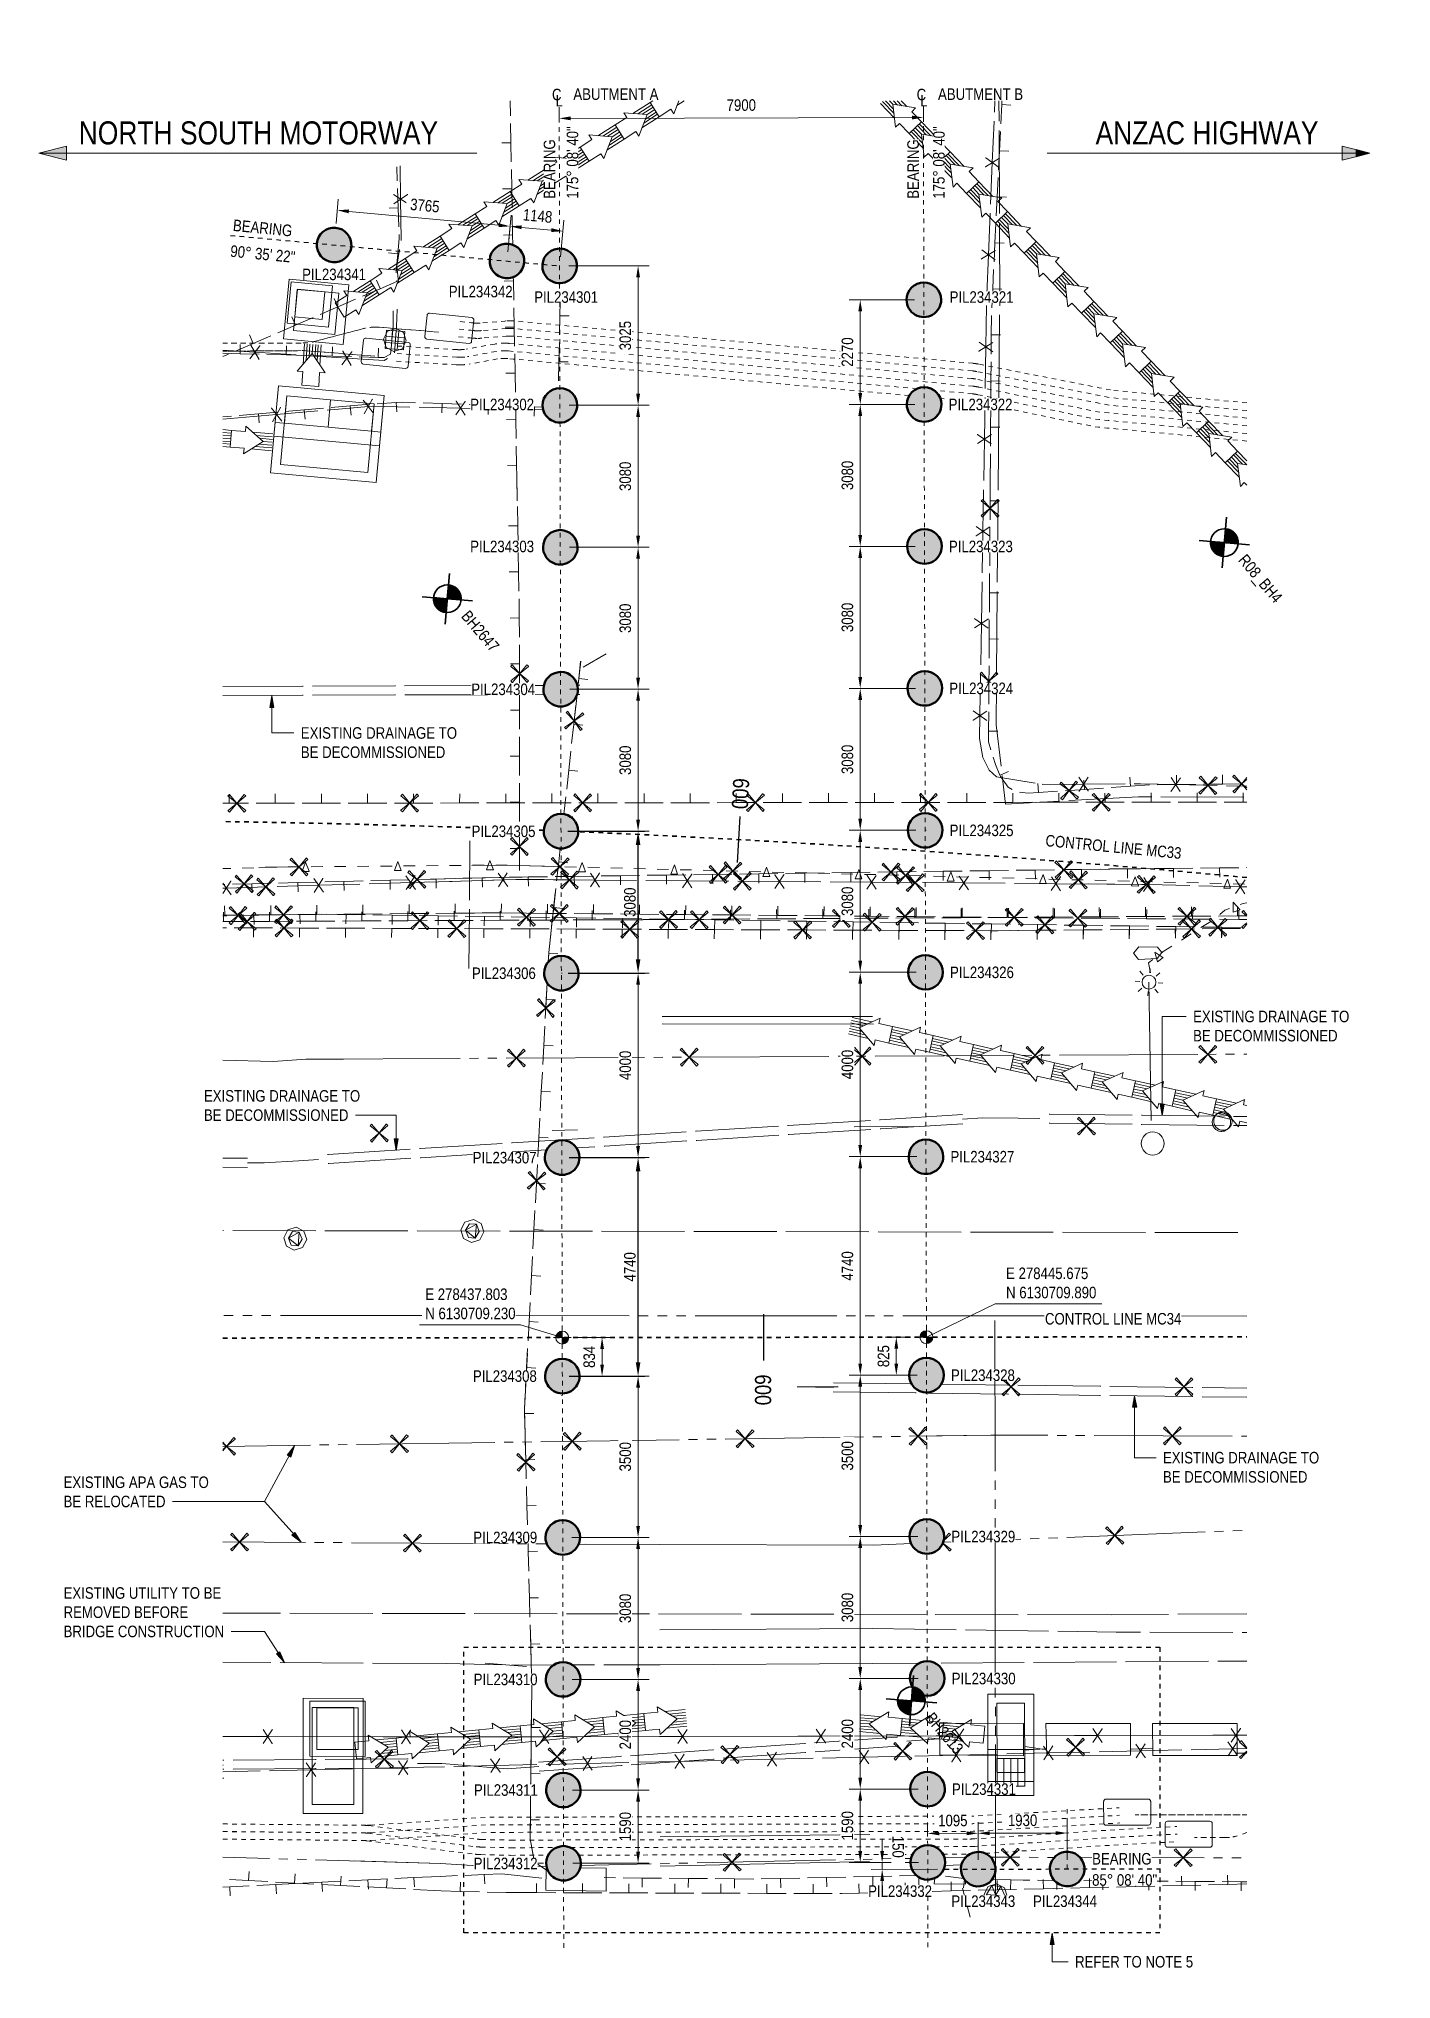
# Model space of a CAD drawing. Header units: metres. Extents: x 565 to 597, y 2 to 1696.
# Drawn here: x 565.45 to 594.79, y 1653.54 to 1695.64 of the extents above.
import ezdxf

# ---------------------------------------------------------------- set-up
doc = ezdxf.new("R2010")
doc.units = ezdxf.units.M
for name, pattern in [('ControlLine', [0.02, 0.0125, -0.0025, 0.0025, -0.0025]), ('Dashed', [0.0075, 0.005, -0.0025]), ('JacobsCenter', [0.015, 0.009, -0.0015, 0.003, -0.0015]), ('JacobsDash', [0.0045, 0.003, -0.0015]), ('JacobsGridLine', [0.0145, 0.01, -0.001, 0.0025, -0.001])]:
    doc.linetypes.add(name, pattern=pattern)
doc.layers.get('Defpoints').update_dxf_attribs({"color": 41})
for name, color, linetype, lineweight in [('D-BDGE', 7, 'Continuous', 13), ('D-BDGE-FNDN', 7, 'Continuous', 50), ('D-BDGE-FNDN-PILE-CONC', 7, 'Continuous', 50), ('D-ENHA-ANNO-TEXT', 7, 'Continuous', 9), ('D-ENHA-GEN-LINE', 7, 'Continuous', 9), ('D-ENHA-GEN-LINE-GRIDS', 7, 'Continuous', 9), ('D-ENHA-TEXT', 7, 'Continuous', 9), ('D-ENHA-TEXT-DIMS', 7, 'Continuous', 9), ('D-ENHA-TEXT-TAG', 7, 'Continuous', 18)]:
    doc.layers.add(name, color=color, linetype=linetype, lineweight=lineweight)
doc.styles.add('Arial Narrow', font='ARIALN.TTF', dxfattribs={"height": 0.35})
doc.styles.add('Arial Narrow_1', font='ARIALN.TTF', dxfattribs={"height": 0.25})
doc.styles.add('Arial Narrow_2', font='ARIALN.TTF', dxfattribs={"height": 0.0025})
doc.styles.add('Arial Narrow_3', font='ARIALN.TTF', dxfattribs={"height": 0.5})
doc.dimstyles.new('____ddd____', dxfattribs={"dimscale": 0.3048, "dimtxt": 0.255858, "dimasz": 0.984252, "dimexe": 0.492126, "dimexo": 0.328084, "dimgap": 0.164042, "dimtad": 1, "dimdec": 0, "dimlfac": 1000, "dimzin": 0, "dimdsep": 46, "dimtxsty": 'Arial Narrow_1', "dimsah": 1, "dimcen": 0.09, "dimaunit": 1, "dimadec": 4, "dimazin": 0, "dimtfac": 1, "dimtdec": 4, "dimtix": 1, "dimtmove": 0, "dimatfit": 3, "dimfxl": 1, "dimtvp": 1, "dimtolj": 1, "dimtzin": 0, "dimarcsym": 2})
doc.dimstyles.new('Dimension_Standard_O__mm_', dxfattribs={"dimscale": 0.3048, "dimtxt": 0.255858, "dimasz": 0.82021, "dimexe": 0.787402, "dimexo": 0.492126, "dimgap": 0.492126, "dimtad": 1, "dimdec": 0, "dimlfac": 1000, "dimzin": 0, "dimdsep": 46, "dimtxsty": 'Arial Narrow_1', "dimsah": 1, "dimcen": 0.09, "dimaunit": 1, "dimadec": 4, "dimazin": 0, "dimtfac": 1, "dimtdec": 4, "dimtix": 1, "dimtmove": 0, "dimatfit": 3, "dimfxl": 1, "dimtvp": 1, "dimtfill": 1, "dimtolj": 1, "dimtzin": 0, "dimlwd": 18, "dimlwe": 18, "dimarcsym": 2})
doc.dimstyles.new('Dimension_Standard_O__mm__1', dxfattribs={"dimscale": 0.3048, "dimtxt": 0.255858, "dimasz": 0.82021, "dimexe": 0.787402, "dimexo": 0.492126, "dimgap": 0.492126, "dimtad": 1, "dimdec": 0, "dimlfac": 1000, "dimzin": 0, "dimdsep": 46, "dimtxsty": 'Arial Narrow_1', "dimsah": 1, "dimcen": 0.09, "dimaunit": 1, "dimadec": 4, "dimazin": 0, "dimtfac": 1, "dimtdec": 4, "dimtix": 1, "dimtmove": 2, "dimatfit": 3, "dimfxl": 1, "dimtvp": 1, "dimtfill": 1, "dimtolj": 1, "dimtzin": 0, "dimlwd": 18, "dimlwe": 18, "dimarcsym": 2})

# ---------------------------------------------------------------- blocks, each defined once
blk = doc.blocks.new('SymbolBorehole - ExistingBorehole-26478556-DRG-2871051 - FOUNDATION LAYOUT')
at = {"layer": 'D-ENHA-GEN-LINE', "lineweight": 18, "true_color": 0x808080}
h = blk.add_hatch(color=8, dxfattribs=at)
edge = h.paths.add_edge_path()
edge.add_line((0, 0), (-0.003, 0))
edge.add_arc((0, 0), 0.003, 90, 180, ccw=False)
edge.add_line((0, 0.003), (0, 0))
h = blk.add_hatch(color=8, dxfattribs=at)
edge = h.paths.add_edge_path()
edge.add_line((0, 0), (-0.003, 0))
edge.add_arc((0, 0), 0.003, 90, 180, ccw=False)
edge.add_line((0, 0.003), (0, 0))
h = blk.add_hatch(color=8, dxfattribs=at)
edge = h.paths.add_edge_path()
edge.add_line((0, 0), (0.003, 0))
edge.add_arc((0, 0), 0.003, 270, 360, ccw=False)
edge.add_line((0, -0.003), (0, 0))
h = blk.add_hatch(color=8, dxfattribs=at)
edge = h.paths.add_edge_path()
edge.add_line((0, 0), (0.003, 0))
edge.add_arc((0, 0), 0.003, 270, 360, ccw=False)
edge.add_line((0, -0.003), (0, 0))
at = {"layer": 'D-ENHA-GEN-LINE', "color": 8, "lineweight": 35, "true_color": 0x808080}
for p, q in [((0, -0.0055), (0, 0.0055)), ((0, -0.0055), (0, 0.0055)), ((-0.0055, 0), (0.0055, 0)), ((-0.0055, 0), (0.0055, 0)), ((-0.003, 0), (0, 0)), ((-0.003, 0), (0, 0)), ((0, 0), (0, 0.003)), ((0, 0), (0, 0.003)), ((0, 0), (0, -0.003)), ((0.003, 0), (0, 0)), ((0, 0), (0, -0.003)), ((0.003, 0), (0, 0))]:
    blk.add_line(p, q, dxfattribs=at)
blk.add_circle((0, 0), 0.003, dxfattribs=at)
blk.add_circle((0, 0), 0.003, dxfattribs=at)
for start, end in [(90, 180), (90, 180), (270, 360), (270, 360)]:
    blk.add_arc((0, 0), 0.003, start, end, dxfattribs=at)
blk = doc.blocks.new('T2DPAA-T2D-PWA-GE-M2D-101001_Boreholes_rvt-1-DRG-2871051 - FOUNDATION LAYOUT')
at = {"layer": 'D-ENHA-GEN-LINE', "color": 8, "lineweight": 5, "true_color": 0x808080, "xscale": 99.99999999999997, "yscale": 99.99999999999997, "zscale": 99.99999999999997, "rotation": 265.2854515609577}
for p in [(591.169, 1684.711), (574.312, 1683.492), (584.381, 1659.584)]:
    blk.add_blockref('SymbolBorehole - ExistingBorehole-26478556-DRG-2871051 - FOUNDATION LAYOUT', p, dxfattribs=at)
at = {"layer": 'D-ENHA-GEN-LINE', "color": 8, "lineweight": 18, "true_color": 0x808080, "char_height": 0.25, "attachment_point": 1, "rotation": 310.2855, "style": 'Arial Narrow_1'}
for s, insert, width in [('R08_BH4', (591.647, 1684.485), 1.49916), ('BH2647', (574.79, 1683.266), 1.25063), ('BH2613', (584.859, 1659.358), 1.25063)]:
    blk.add_mtext(s, dxfattribs=dict(at, insert=insert, width=width))
blk = doc.blocks.new('T2DPAA-T2D-PWA-RW-M2D-000002_ControlLinesMinor_rvt-1-DRG-2871051 - FOUNDATION LAYOUT')
at = {"layer": 'D-BDGE', "color": 150, "linetype": 'ControlLine', "lineweight": 35, "true_color": 0x0080ff}
blk.add_line((569.445, 1667.454), (591.655, 1667.482), dxfattribs=at)
for start, end in [(87.72098, 89.14591), (84.59299, 87.56794)]:
    blk.add_arc((565.271, 1398.69), 280, start, end, dxfattribs=at)
at = {"layer": 'D-ENHA-GEN-LINE', "color": 150, "lineweight": 25, "true_color": 0x0080ff}
for p, q in [((580.656, 1678.768), (580.601, 1677.769)), ((581.17, 1667.969), (581.171, 1666.969))]:
    blk.add_line(p, q, dxfattribs=at)
at = {"layer": 'D-ENHA-GEN-LINE', "color": 150, "lineweight": 18, "true_color": 0x0080ff, "char_height": 0.35, "width": 0.81772, "attachment_point": 1, "style": 'Arial Narrow'}
for insert, rotation in [((580.866, 1679.589), 266.8559), ((581.336, 1666.664), 270.0718)]:
    blk.add_mtext('600', dxfattribs=dict(at, insert=insert, rotation=rotation))
blk = doc.blocks.new('T2DPAA-T2D-PWA-SU-M2D-000003_250_dwg-40806560-DRG-2871051 - FOUNDATION LAYOUT')
at = {"color": 23, "lineweight": 18, "true_color": 0xd58888}
for p, q in [((30.53, 1602.635), (30.52, 1602.876)), ((20.611, 1595.35), (21.306, 1595.393)), ((37.186, 1588.506), (36.746, 1588.48)), ((33.569, 1586.175), (33.819, 1586.189)), ((34.068, 1586.203), (34.318, 1586.217)), ((34.567, 1586.232), (34.817, 1586.246)), ((35.067, 1586.26), (35.316, 1586.274)), ((35.566, 1586.288), (35.815, 1586.302)), ((36.065, 1586.317), (36.315, 1586.331)), ((36.564, 1586.345), (36.814, 1586.359)), ((37.063, 1586.373), (37.313, 1586.388)), ((26.081, 1585.749), (26.331, 1585.763)), ((26.58, 1585.777), (26.83, 1585.792)), ((27.08, 1585.806), (27.329, 1585.82)), ((27.579, 1585.834), (27.828, 1585.848)), ((28.078, 1585.863), (28.327, 1585.877)), ((28.577, 1585.891), (28.827, 1585.905)), ((29.076, 1585.919), (29.326, 1585.934)), ((29.575, 1585.948), (29.825, 1585.962)), ((30.075, 1585.976), (30.324, 1585.99)), ((30.574, 1586.005), (30.823, 1586.019)), ((31.073, 1586.033), (31.323, 1586.047)), ((31.572, 1586.061), (31.822, 1586.075)), ((32.071, 1586.09), (32.321, 1586.104)), ((32.571, 1586.118), (32.82, 1586.132)), ((33.07, 1586.146), (33.319, 1586.161)), ((19.596, 1585.326), (19.845, 1585.349)), ((20.094, 1585.372), (20.342, 1585.394)), ((20.591, 1585.417), (20.84, 1585.44)), ((21.588, 1585.494), (21.838, 1585.508)), ((22.088, 1585.522), (22.337, 1585.536)), ((22.587, 1585.55), (22.836, 1585.565)), ((23.086, 1585.579), (23.336, 1585.593)), ((23.585, 1585.607), (23.835, 1585.621)), ((24.084, 1585.636), (24.334, 1585.65)), ((24.584, 1585.664), (24.833, 1585.678)), ((25.083, 1585.692), (25.332, 1585.707)), ((25.582, 1585.721), (25.832, 1585.735)), ((36.447, 1585.368), (36.647, 1585.518)), ((15.198, 1584.9), (15.365, 1584.919)), ((15.614, 1584.947), (15.862, 1584.975)), ((16.608, 1585.053), (16.857, 1585.075)), ((17.106, 1585.098), (17.355, 1585.121)), ((17.604, 1585.144), (17.853, 1585.166)), ((18.102, 1585.189), (18.351, 1585.212)), ((18.6, 1585.235), (18.849, 1585.258)), ((19.098, 1585.28), (19.347, 1585.303)), ((36.048, 1585.066), (36.248, 1585.217)), ((15.424, 1584.349), (15.224, 1584.587)), ((16.804, 1565.524), (16.797, 1565.51)), ((17.615, 1565.459), (16.808, 1565.374))]:
    blk.add_line(p, q, dxfattribs=at)
at = {"color": 161, "lineweight": 18, "true_color": 0x88a5ff}
for p, q in [((30.607, 1602.883), (30.645, 1602.442)), ((30.662, 1602.243), (30.816, 1600.449)), ((30.833, 1600.25), (30.988, 1598.457)), ((31.003, 1598.257), (31.135, 1596.462)), ((31.15, 1596.263), (31.282, 1594.468)), ((31.297, 1594.268), (31.429, 1592.473)), ((31.443, 1592.274), (31.575, 1590.478)), ((35.349, 1588.124), (37.144, 1588.264)), ((20.49, 1585.941), (20.585, 1584.66)), ((20.6, 1584.461), (20.695, 1583.181)), ((33.999, 1578.535), (35.793, 1578.679)), ((35.992, 1578.695), (37.787, 1578.839)), ((28.018, 1578.056), (29.812, 1578.2)), ((30.012, 1578.216), (31.806, 1578.36)), ((32.005, 1578.376), (33.799, 1578.519)), ((24.031, 1577.736), (25.825, 1577.88)), ((26.024, 1577.896), (27.819, 1578.04)), ((18.05, 1577.253), (19.844, 1577.398)), ((20.044, 1577.414), (21.838, 1577.559)), ((15.843, 1577.075), (15.857, 1577.076)), ((16.057, 1577.092), (17.851, 1577.237)), ((38.662, 1570.616), (37.173, 1570.481)), ((33.722, 1570.188), (31.928, 1570.044)), ((38.394, 1570.187), (36.6, 1570.045)), ((38.695, 1570.211), (38.594, 1570.203)), ((29.735, 1569.867), (27.941, 1569.723)), ((31.729, 1570.028), (29.934, 1569.883)), ((32.41, 1569.751), (30.602, 1569.628)), ((34.406, 1569.887), (32.61, 1569.765)), ((23.754, 1569.386), (21.96, 1569.241)), ((25.748, 1569.546), (23.954, 1569.402)), ((27.742, 1569.707), (25.947, 1569.562)), ((34.137, 1569.18), (35.93, 1569.341)), ((36.129, 1569.359), (37.922, 1569.519)), ((38.122, 1569.537), (38.746, 1569.593)), ((19.767, 1569.065), (17.973, 1568.92)), ((21.761, 1569.225), (19.967, 1569.081)), ((30.661, 1568.87), (31.663, 1568.959)), ((32.145, 1569.002), (33.938, 1569.163)), ((17.774, 1568.904), (16.525, 1568.804)), ((22.286, 1568.189), (23.186, 1568.189)), ((23.767, 1568.272), (22.858, 1568.195)), ((24.652, 1568.347), (24.176, 1568.307)), ((26.067, 1568.467), (24.851, 1568.364)), ((16.613, 1567.743), (17.652, 1567.822)), ((17.851, 1567.837), (19.646, 1567.974))]:
    blk.add_line(p, q, dxfattribs=at)
at = {"color": 31, "lineweight": 18, "true_color": 0xffc388}
for p, q in [((30.674, 1602.807), (30.688, 1602.391)), ((20.04, 1602.011), (20.072, 1601.69)), ((30.707, 1601.808), (30.721, 1601.391)), ((20.13, 1601.11), (20.089, 1601.524)), ((20.23, 1600.115), (20.189, 1600.529)), ((30.74, 1600.809), (30.754, 1600.392)), ((17.742, 1600.082), (17.707, 1600.382)), ((17.809, 1599.502), (17.761, 1599.916)), ((30.773, 1599.809), (30.787, 1599.393)), ((20.33, 1599.12), (20.288, 1599.534)), ((30.806, 1598.81), (30.82, 1598.393)), ((20.43, 1598.125), (20.421, 1598.21)), ((20.53, 1597.13), (20.488, 1597.544)), ((16.682, 1597.25), (17.049, 1597.446)), ((21.498, 1597.456), (21.523, 1597.04)), ((15.799, 1596.78), (16.167, 1596.976)), ((30.932, 1596.814), (30.964, 1596.399)), ((14.916, 1596.31), (15.284, 1596.506)), ((20.629, 1596.135), (20.588, 1596.549)), ((21.558, 1596.458), (21.583, 1596.042)), ((14.285, 1595.973), (14.402, 1596.036)), ((14.651, 1596.064), (15.067, 1596.088)), ((15.649, 1596.12), (16.065, 1596.144)), ((16.647, 1596.176), (17.063, 1596.2)), ((20.729, 1595.14), (20.688, 1595.554)), ((21.109, 1595.439), (20.693, 1595.42)), ((31.008, 1595.817), (31.039, 1595.402)), ((17.125, 1595.132), (16.715, 1595.062)), ((19.111, 1595.345), (18.695, 1595.326)), ((20.11, 1595.392), (19.694, 1595.373)), ((14.578, 1594.701), (14.392, 1594.669)), ((15.154, 1594.798), (14.743, 1594.729)), ((16.139, 1594.965), (15.729, 1594.895)), ((20.829, 1594.145), (20.787, 1594.559)), ((31.128, 1594.224), (31.16, 1593.808)), ((20.902, 1593.42), (20.853, 1593.901)), ((20.96, 1592.84), (20.918, 1593.255)), ((31.204, 1593.226), (31.235, 1592.811)), ((21.06, 1591.845), (21.018, 1592.26)), ((31.279, 1592.229), (31.311, 1591.814)), ((31.355, 1591.232), (31.386, 1590.817)), ((21.248, 1589.854), (21.214, 1590.269)), ((31.43, 1590.235), (31.462, 1589.82)), ((22.552, 1589.646), (22.547, 1589.449)), ((21.328, 1588.857), (21.295, 1589.273)), ((22.543, 1589.289), (22.541, 1589.23)), ((21.409, 1587.861), (21.376, 1588.276)), ((22.526, 1588.647), (22.514, 1588.23)), ((34.671, 1588.298), (35.083, 1588.361)), ((35.664, 1588.418), (36.078, 1588.457)), ((36.659, 1588.512), (37.074, 1588.551)), ((33.153, 1587.825), (33.569, 1587.86)), ((33.683, 1588.149), (34.095, 1588.211)), ((34.15, 1587.909), (34.565, 1587.943)), ((35.146, 1587.992), (35.562, 1588.027)), ((36.143, 1588.075), (36.558, 1588.11)), ((37.139, 1588.159), (37.214, 1588.165)), ((22.499, 1587.647), (22.488, 1587.23)), ((28.171, 1587.409), (28.586, 1587.443)), ((29.168, 1587.492), (29.583, 1587.527)), ((30.164, 1587.575), (30.579, 1587.61)), ((31.161, 1587.659), (31.576, 1587.693)), ((32.157, 1587.742), (32.572, 1587.777)), ((21.49, 1586.864), (21.457, 1587.279)), ((22.473, 1586.685), (22.483, 1587.064)), ((23.189, 1586.992), (23.604, 1587.027)), ((24.185, 1587.075), (24.6, 1587.11)), ((25.182, 1587.159), (25.597, 1587.193)), ((26.178, 1587.242), (26.593, 1587.277)), ((27.175, 1587.325), (27.59, 1587.36)), ((18.206, 1586.575), (18.622, 1586.61)), ((19.203, 1586.658), (19.618, 1586.693)), ((20.199, 1586.742), (20.615, 1586.777)), ((21.196, 1586.825), (21.611, 1586.86)), ((22.192, 1586.909), (22.607, 1586.943)), ((22.672, 1586.642), (22.613, 1586.644)), ((35.749, 1586.601), (35.334, 1586.562)), ((36.745, 1586.693), (36.33, 1586.655)), ((37.331, 1586.747), (37.326, 1586.747)), ((15.217, 1586.325), (15.632, 1586.36)), ((16.213, 1586.408), (16.629, 1586.443)), ((17.21, 1586.492), (17.625, 1586.526)), ((21.571, 1585.867), (21.538, 1586.283)), ((31.767, 1586.222), (31.353, 1586.183)), ((32.763, 1586.318), (32.348, 1586.278)), ((33.758, 1586.414), (33.343, 1586.374)), ((27.786, 1585.839), (27.371, 1585.799)), ((28.781, 1585.935), (28.367, 1585.895)), ((29.777, 1586.031), (29.362, 1585.991)), ((30.772, 1586.127), (30.357, 1586.087)), ((22.809, 1585.36), (22.394, 1585.32)), ((22.445, 1585.648), (22.434, 1585.231)), ((23.805, 1585.456), (23.39, 1585.416)), ((24.8, 1585.552), (24.385, 1585.512)), ((25.795, 1585.647), (25.381, 1585.608)), ((26.791, 1585.743), (26.376, 1585.703)), ((33.236, 1585.333), (33.651, 1585.37)), ((33.262, 1585.319), (33.677, 1585.349)), ((34.232, 1585.422), (34.647, 1585.458)), ((34.259, 1585.392), (34.675, 1585.423)), ((35.228, 1585.51), (35.643, 1585.547)), ((35.256, 1585.465), (35.672, 1585.496)), ((35.9, 1585.345), (35.485, 1585.317)), ((36.224, 1585.599), (36.639, 1585.635)), ((36.254, 1585.539), (36.669, 1585.569)), ((36.891, 1585.383), (36.477, 1585.345)), ((36.898, 1585.412), (36.482, 1585.384)), ((37.22, 1585.687), (37.417, 1585.705)), ((37.251, 1585.612), (37.424, 1585.625)), ((18.831, 1584.949), (18.416, 1584.904)), ((19.825, 1585.056), (19.411, 1585.011)), ((21.814, 1585.264), (21.399, 1585.224)), ((27.278, 1584.879), (27.694, 1584.909)), ((28.256, 1584.891), (28.671, 1584.928)), ((28.276, 1584.952), (28.691, 1584.983)), ((29.252, 1584.979), (29.667, 1585.016)), ((29.273, 1585.025), (29.688, 1585.056)), ((29.914, 1584.939), (29.499, 1584.911)), ((30.248, 1585.068), (30.663, 1585.105)), ((30.27, 1585.099), (30.686, 1585.129)), ((30.912, 1585.006), (30.496, 1584.978)), ((31.244, 1585.156), (31.659, 1585.193)), ((31.267, 1585.172), (31.683, 1585.203)), ((31.91, 1585.074), (31.494, 1585.046)), ((32.24, 1585.245), (32.655, 1585.281)), ((32.265, 1585.245), (32.68, 1585.276)), ((32.907, 1585.142), (32.492, 1585.114)), ((32.908, 1585.018), (32.494, 1584.979)), ((33.905, 1585.209), (33.489, 1585.181)), ((33.904, 1585.109), (33.489, 1585.071)), ((34.9, 1585.2), (34.485, 1585.162)), ((34.903, 1585.277), (34.487, 1585.249)), ((35.896, 1585.292), (35.481, 1585.254)), ((15.226, 1584.558), (15.268, 1584.563)), ((15.848, 1584.625), (15.434, 1584.581)), ((16.842, 1584.733), (16.428, 1584.688)), ((17.837, 1584.841), (17.422, 1584.796)), ((22.292, 1584.512), (22.708, 1584.542)), ((22.419, 1584.648), (22.407, 1584.232)), ((23.275, 1584.45), (23.691, 1584.486)), ((23.289, 1584.585), (23.705, 1584.616)), ((23.928, 1584.533), (23.513, 1584.505)), ((24.287, 1584.659), (24.702, 1584.689)), ((24.926, 1584.601), (24.51, 1584.572)), ((25.268, 1584.625), (25.683, 1584.662)), ((25.284, 1584.732), (25.699, 1584.762)), ((25.924, 1584.668), (25.508, 1584.64)), ((26.264, 1584.714), (26.679, 1584.751)), ((26.281, 1584.805), (26.697, 1584.836)), ((26.921, 1584.736), (26.506, 1584.708)), ((26.928, 1584.536), (26.513, 1584.504)), ((27.26, 1584.802), (27.675, 1584.839)), ((27.919, 1584.804), (27.503, 1584.775)), ((27.925, 1584.615), (27.51, 1584.582)), ((28.917, 1584.871), (28.501, 1584.843)), ((28.922, 1584.693), (28.507, 1584.66)), ((29.919, 1584.771), (29.503, 1584.739)), ((30.916, 1584.85), (30.5, 1584.817)), ((17.311, 1584.078), (17.726, 1584.116)), ((17.943, 1584.127), (17.527, 1584.099)), ((18.307, 1584.169), (18.722, 1584.207)), ((18.94, 1584.195), (18.524, 1584.166)), ((19.291, 1584.104), (19.706, 1584.14)), ((19.303, 1584.26), (19.718, 1584.298)), ((19.938, 1584.262), (19.522, 1584.234)), ((20.287, 1584.19), (20.702, 1584.227)), ((20.299, 1584.351), (20.714, 1584.388)), ((20.936, 1584.33), (20.52, 1584.302)), ((20.947, 1584.067), (20.531, 1584.034)), ((21.283, 1584.277), (21.698, 1584.313)), ((21.933, 1584.398), (21.517, 1584.369)), ((21.944, 1584.145), (21.528, 1584.112)), ((22.279, 1584.364), (22.694, 1584.4)), ((22.931, 1584.465), (22.515, 1584.437)), ((22.941, 1584.223), (22.525, 1584.191)), ((23.937, 1584.301), (23.522, 1584.269)), ((24.934, 1584.38), (24.519, 1584.347)), ((25.931, 1584.458), (25.516, 1584.425)), ((15.282, 1583.882), (15.37, 1583.89)), ((15.306, 1583.757), (15.721, 1583.793)), ((15.32, 1583.897), (15.735, 1583.934)), ((15.951, 1583.947), (15.536, 1583.907)), ((15.962, 1583.675), (15.547, 1583.642)), ((16.302, 1583.844), (16.717, 1583.88)), ((16.315, 1583.987), (16.73, 1584.025)), ((16.946, 1584.045), (16.531, 1584.004)), ((16.959, 1583.753), (16.544, 1583.721)), ((17.298, 1583.931), (17.713, 1583.967)), ((17.956, 1583.832), (17.541, 1583.799)), ((18.294, 1584.017), (18.71, 1584.053)), ((18.953, 1583.91), (18.538, 1583.877)), ((19.95, 1583.988), (19.535, 1583.956)), ((15.303, 1583.623), (15.381, 1583.629)), ((22.422, 1582.649), (22.434, 1582.233)), ((22.451, 1581.65), (22.463, 1581.233)), ((22.479, 1580.65), (22.491, 1580.233)), ((22.508, 1579.65), (22.52, 1579.234)), ((22.537, 1578.651), (22.549, 1578.234)), ((22.566, 1577.651), (22.578, 1577.235)), ((22.595, 1576.652), (22.607, 1576.235)), ((22.624, 1575.652), (22.636, 1575.236)), ((22.653, 1574.653), (22.665, 1574.236)), ((22.798, 1572.66), (22.844, 1572.246)), ((22.907, 1571.666), (22.953, 1571.252)), ((23.016, 1570.672), (23.061, 1570.258)), ((23.125, 1569.678), (23.17, 1569.264)), ((23.234, 1568.684), (23.279, 1568.27)), ((23.396, 1566.88), (23.426, 1566.464)), ((23.468, 1565.882), (23.498, 1565.467)), ((38.023, 1564.736), (37.607, 1564.705)), ((39.02, 1564.811), (38.604, 1564.78)), ((38.735, 1564.73), (39.144, 1564.773)), ((31.991, 1564.366), (31.623, 1564.328)), ((32.058, 1564.172), (32.041, 1564.336)), ((32.581, 1564.632), (32.942, 1564.679)), ((33.013, 1564.389), (32.619, 1564.402)), ((33.029, 1564.188), (33.034, 1564.363)), ((34.977, 1564.507), (34.616, 1564.48)), ((34.757, 1564.307), (35.171, 1564.351)), ((35.046, 1564.312), (35.035, 1564.461)), ((36.028, 1564.586), (35.613, 1564.555)), ((35.752, 1564.413), (36.166, 1564.457)), ((37.025, 1564.661), (36.61, 1564.63)), ((36.746, 1564.518), (37.16, 1564.562)), ((37.74, 1564.624), (38.154, 1564.668)), ((25.267, 1563.972), (24.702, 1563.93)), ((27.061, 1563.897), (26.645, 1563.867)), ((28.058, 1563.971), (27.642, 1563.94)), ((29.054, 1564.061), (28.639, 1564.018)), ((30.048, 1564.164), (29.634, 1564.121)), ((31.043, 1564.267), (30.629, 1564.224)), ((31.774, 1563.989), (32.188, 1564.033)), ((32.768, 1564.095), (33.183, 1564.139)), ((33.002, 1564.176), (33.219, 1563.564)), ((33.763, 1564.201), (34.177, 1564.245)), ((22.643, 1563.617), (22.23, 1563.566)), ((23.89, 1563.642), (23.017, 1563.664)), ((25.482, 1563.781), (25.24, 1563.764)), ((26.063, 1563.824), (25.648, 1563.794)), ((25.797, 1563.477), (26.212, 1563.51)), ((26.794, 1563.556), (27.209, 1563.589)), ((27.79, 1563.636), (28.206, 1563.669)), ((28.787, 1563.715), (29.202, 1563.748)), ((29.784, 1563.794), (30.199, 1563.827)), ((17.556, 1563.066), (17.973, 1563.078)), ((18.154, 1563.03), (17.741, 1562.975)), ((18.556, 1563.095), (18.972, 1563.108)), ((19.146, 1563.162), (18.733, 1563.107)), ((19.555, 1563.125), (19.972, 1563.137)), ((20.137, 1563.293), (19.724, 1563.238)), ((20.555, 1563.154), (20.971, 1563.166)), ((21.128, 1563.425), (20.715, 1563.37)), ((23.803, 1563.319), (24.218, 1563.352)), ((24.8, 1563.398), (25.215, 1563.431)), ((17.163, 1562.899), (17.014, 1562.879))]:
    blk.add_line(p, q, dxfattribs=at)
at = {"color": 11, "lineweight": 18, "true_color": 0xe78888}
for p, q in [((18.175, 1596.703), (17.775, 1596.703)), ((17.908, 1596.836), (17.908, 1596.436)), ((18.041, 1596.436), (18.041, 1596.836)), ((17.775, 1596.569), (18.175, 1596.569)), ((35.221, 1584.097), (35.121, 1584.097)), ((35.28, 1584.238), (35.203, 1584.315)), ((35.716, 1581.112), (35.42, 1584.097)), ((35.421, 1584.297), (35.421, 1584.397)), ((35.563, 1584.238), (35.639, 1584.315)), ((35.621, 1584.097), (35.721, 1584.097)), ((35.28, 1583.956), (35.203, 1583.879)), ((35.421, 1583.897), (35.421, 1583.797)), ((35.563, 1583.956), (35.639, 1583.879))]:
    blk.add_line(p, q, dxfattribs=at)
at = {"color": 213, "lineweight": 18, "true_color": 0xc388c3}
for p, q in [((22.624, 1589.901), (23.104, 1590.228)), ((20.794, 1589.346), (21.809, 1589.433)), ((20.802, 1589.248), (20.802, 1589.248)), ((20.811, 1589.15), (21.834, 1589.238)), ((16.817, 1588.906), (16.817, 1588.906)), ((18.81, 1589.077), (18.81, 1589.077)), ((37.297, 1581.233), (37.297, 1581.233)), ((32.069, 1580.866), (31.637, 1580.803)), ((32.837, 1580.92), (32.069, 1580.866)), ((33.306, 1580.953), (32.837, 1580.92)), ((35.302, 1581.093), (35.301, 1581.093)), ((29.658, 1580.514), (29.658, 1580.514)), ((25.7, 1579.936), (25.7, 1579.936)), ((27.679, 1580.225), (27.679, 1580.225)), ((23.735, 1579.55), (23.337, 1579.492)), ((23.721, 1579.648), (23.721, 1579.648)), ((19.763, 1579.07), (19.762, 1579.07)), ((21.742, 1579.359), (21.742, 1579.359)), ((16.245, 1578.682), (15.714, 1578.638)), ((16.612, 1578.613), (16.253, 1578.583)), ((16.612, 1578.613), (17.351, 1578.718)), ((17.783, 1578.781), (17.351, 1578.718)), ((16.261, 1578.485), (15.73, 1578.442)), ((37.294, 1575.425), (38.26, 1575.493)), ((37.3, 1575.327), (37.3, 1575.327)), ((37.307, 1575.229), (38.276, 1575.296)), ((29.313, 1574.87), (31.006, 1574.988)), ((33.31, 1575.05), (33.31, 1575.05)), ((35.305, 1575.188), (35.305, 1575.188)), ((28.539, 1574.718), (29.32, 1574.772)), ((31.541, 1567.257), (32.227, 1567.362)), ((34.554, 1567.334), (34.071, 1567.266)), ((36.87, 1567.54), (36.405, 1567.48)), ((38.91, 1567.601), (38.665, 1567.583)), ((29.564, 1566.955), (29.564, 1566.955)), ((27.586, 1566.653), (27.586, 1566.653)), ((25.609, 1566.351), (25.609, 1566.351)), ((17.015, 1565.546), (17.015, 1565.546)), ((19.007, 1565.723), (19.007, 1565.723))]:
    blk.add_line(p, q, dxfattribs=at)
at = {"color": 254, "lineweight": 18, "true_color": 0xffd2c3}
for p, q in [((29.508, 1582.863), (24.958, 1582.488)), ((24.969, 1582.327), (29.543, 1582.696)), ((30.473, 1571.435), (25.839, 1571.063)), ((26.004, 1569.224), (30.602, 1569.628)), ((30.661, 1568.87), (26.067, 1568.467)), ((26.376, 1564.744), (30.904, 1565.17)), ((30.945, 1564.584), (26.43, 1564.11))]:
    blk.add_line(p, q, dxfattribs=at)
at = {"color": 53, "lineweight": 18, "true_color": 0xc3c388}
for p, q in [((36.603, 1582.622), (33.615, 1582.359)), ((37.002, 1582.657), (36.802, 1582.639)), ((37.4, 1582.692), (37.201, 1582.674)), ((37.664, 1582.715), (37.599, 1582.709)), ((29.032, 1581.956), (28.833, 1581.939)), ((29.431, 1581.991), (29.231, 1581.974)), ((32.618, 1582.271), (29.63, 1582.009)), ((33.017, 1582.306), (32.818, 1582.289)), ((33.415, 1582.341), (33.216, 1582.324)), ((24.649, 1581.571), (21.661, 1581.308)), ((25.048, 1581.606), (24.848, 1581.588)), ((25.446, 1581.641), (25.247, 1581.623)), ((28.634, 1581.921), (25.645, 1581.658)), ((21.063, 1581.255), (20.864, 1581.238)), ((21.461, 1581.29), (21.262, 1581.273)), ((38.032, 1574.432), (35.041, 1574.197)), ((38.345, 1574.457), (38.231, 1574.448)), ((34.443, 1574.15), (34.244, 1574.134)), ((34.842, 1574.181), (34.642, 1574.166)), ((30.061, 1573.754), (27.075, 1573.463)), ((30.459, 1573.793), (30.26, 1573.773)), ((30.857, 1573.832), (30.658, 1573.812)), ((26.08, 1573.367), (23.094, 1573.076)), ((26.478, 1573.405), (26.279, 1573.386)), ((26.876, 1573.444), (26.677, 1573.425)), ((22.099, 1572.979), (19.113, 1572.689)), ((22.497, 1573.018), (22.298, 1572.999)), ((22.895, 1573.057), (22.696, 1573.037)), ((18.118, 1572.592), (16.228, 1572.408)), ((18.516, 1572.63), (18.317, 1572.611)), ((18.914, 1572.669), (18.715, 1572.65)), ((34.638, 1571.946), (37.616, 1572.311)), ((37.814, 1572.336), (38.013, 1572.36)), ((38.211, 1572.384), (38.41, 1572.409)), ((33.844, 1571.849), (34.042, 1571.873)), ((34.241, 1571.897), (34.439, 1571.922)), ((30.473, 1571.435), (31.282, 1571.534)), ((31.971, 1571.619), (33.645, 1571.824)), ((24.092, 1570.93), (25.839, 1571.063)), ((19.179, 1570.556), (22.17, 1570.784)), ((22.37, 1570.799), (22.569, 1570.814)), ((22.768, 1570.829), (22.968, 1570.845)), ((23.167, 1570.86), (23.404, 1570.878)), ((16.398, 1570.344), (18.182, 1570.48)), ((18.381, 1570.495), (18.581, 1570.51)), ((18.78, 1570.526), (18.979, 1570.541)), ((35.491, 1565.049), (38.176, 1565.264)), ((38.376, 1565.28), (38.575, 1565.296)), ((38.774, 1565.312), (38.974, 1565.328)), ((31.202, 1564.662), (31.839, 1564.729)), ((33.56, 1564.894), (34.189, 1564.945)), ((34.388, 1564.961), (34.588, 1564.977)), ((34.787, 1564.992), (34.936, 1565.004)), ((27.224, 1564.248), (30.208, 1564.559)), ((30.407, 1564.58), (30.606, 1564.6)), ((30.805, 1564.621), (31.004, 1564.642)), ((24.709, 1563.987), (26.229, 1564.145)), ((26.428, 1564.165), (26.627, 1564.186)), ((26.826, 1564.207), (27.025, 1564.228)), ((16.96, 1563.528), (17.971, 1563.582)), ((18.17, 1563.593), (18.37, 1563.603)), ((18.57, 1563.614), (18.77, 1563.625))]:
    blk.add_line(p, q, dxfattribs=at)
at = {"color": 83, "lineweight": 18, "true_color": 0x88c388}
for p, q in [((35.178, 1576.81), (38.131, 1577.051)), ((30.693, 1576.443), (33.751, 1576.693)), ((32.965, 1573.251), (32.692, 1576.508)), ((33.955, 1576.709), (34.158, 1576.726)), ((34.362, 1576.743), (34.566, 1576.759)), ((34.77, 1576.776), (34.974, 1576.793)), ((26.208, 1576.075), (29.266, 1576.326)), ((29.469, 1576.342), (29.673, 1576.359)), ((29.877, 1576.376), (30.081, 1576.392)), ((30.285, 1576.409), (30.489, 1576.426)), ((20.907, 1575.642), (21.111, 1575.658)), ((21.315, 1575.675), (21.519, 1575.692)), ((21.723, 1575.708), (24.781, 1575.959)), ((24.984, 1575.975), (25.188, 1575.992)), ((25.392, 1576.009), (25.596, 1576.025)), ((25.8, 1576.042), (26.004, 1576.059)), ((16.014, 1575.241), (16.218, 1575.258)), ((16.422, 1575.275), (16.626, 1575.291)), ((16.83, 1575.308), (17.034, 1575.325)), ((17.238, 1575.341), (20.295, 1575.592)), ((20.499, 1575.608), (20.703, 1575.625)), ((32.999, 1572.843), (32.982, 1573.047)), ((33.033, 1572.435), (33.016, 1572.639)), ((33.067, 1572.028), (33.05, 1572.232)), ((33.34, 1568.766), (33.084, 1571.824)), ((33.374, 1568.359), (33.357, 1568.562)), ((33.409, 1567.951), (33.392, 1568.155)), ((33.443, 1567.543), (33.426, 1567.747)), ((33.732, 1564.083), (33.46, 1567.339))]:
    blk.add_line(p, q, dxfattribs=at)
at = {"color": 83, "lineweight": 18, "true_color": 0x88cf88}
for p, q in [((33.632, 1564.282), (33.832, 1564.282)), ((33.632, 1563.882), (33.532, 1564.082))]:
    blk.add_line(p, q, dxfattribs=at)
at = {"color": 31, "lineweight": 18, "true_color": 0xffc388, "flags": 128}
for points in [[(30.874, 1602.814), (30.676, 1602.807), (30.674, 1602.807), (30.671, 1602.888)], [(30.907, 1601.815), (30.709, 1601.808), (30.707, 1601.808), (30.693, 1602.224)], [(19.931, 1601.09), (20.129, 1601.109), (20.13, 1601.11), (20.172, 1600.695)], [(30.94, 1600.815), (30.742, 1600.809), (30.74, 1600.809), (30.726, 1601.225)], [(20.031, 1600.095), (20.229, 1600.115), (20.23, 1600.115), (20.272, 1599.7)], [(30.973, 1599.816), (30.775, 1599.809), (30.773, 1599.809), (30.759, 1600.226)], [(17.611, 1599.479), (17.808, 1599.502), (17.809, 1599.502), (17.857, 1599.089)], [(31.006, 1598.816), (30.808, 1598.81), (30.806, 1598.81), (30.792, 1599.226)], [(17.884, 1598.091), (17.875, 1598.143), (17.881, 1598.507), (17.886, 1598.84), (17.877, 1598.923)], [(20.131, 1599.1), (20.328, 1599.12), (20.33, 1599.12), (20.351, 1598.905)], [(17.681, 1598.51), (17.88, 1598.507), (17.881, 1598.507)], [(20.231, 1598.105), (20.428, 1598.125), (20.43, 1598.125), (20.471, 1597.71)], [(30.825, 1598.227), (30.825, 1598.225), (30.857, 1597.811), (30.888, 1597.396)], [(17.47, 1597.896), (17.564, 1597.721), (17.564, 1597.72), (17.197, 1597.524)], [(17.564, 1597.72), (17.913, 1597.906), (17.91, 1597.927)], [(21.698, 1597.468), (21.5, 1597.456), (21.498, 1597.456), (21.48, 1597.753)], [(31.056, 1597.826), (30.858, 1597.811), (30.857, 1597.811)], [(16.588, 1597.426), (16.681, 1597.251), (16.682, 1597.25), (16.314, 1597.054)], [(17.91, 1596.624), (17.915, 1596.918), (17.885, 1597.262)], [(20.331, 1597.11), (20.528, 1597.13), (20.53, 1597.13), (20.571, 1596.715)], [(31.132, 1596.829), (30.934, 1596.814), (30.932, 1596.814), (30.901, 1597.23)], [(15.705, 1596.956), (15.798, 1596.781), (15.799, 1596.78), (15.431, 1596.584)], [(21.758, 1596.47), (21.56, 1596.458), (21.558, 1596.458), (21.533, 1596.874)], [(14.822, 1596.486), (14.916, 1596.311), (14.916, 1596.31), (14.549, 1596.114)], [(15.638, 1596.32), (15.649, 1596.122), (15.649, 1596.12), (15.233, 1596.097)], [(16.636, 1596.376), (16.647, 1596.178), (16.647, 1596.176), (16.231, 1596.153)], [(17.635, 1596.432), (17.646, 1596.234), (17.646, 1596.232), (17.23, 1596.209)], [(17.646, 1596.232), (17.772, 1596.24), (17.904, 1596.324), (17.907, 1596.457)], [(14.639, 1596.264), (14.651, 1596.066), (14.651, 1596.064), (14.279, 1596.044)], [(20.43, 1596.115), (20.628, 1596.135), (20.629, 1596.135), (20.671, 1595.72)], [(31.207, 1595.832), (31.009, 1595.817), (31.008, 1595.817), (30.976, 1596.233)], [(21.118, 1595.24), (21.109, 1595.438), (21.109, 1595.439), (21.291, 1595.448)], [(16.173, 1594.768), (16.14, 1594.963), (16.139, 1594.965), (16.55, 1595.034)], [(17.159, 1594.935), (17.126, 1595.13), (17.125, 1595.132), (17.536, 1595.201)], [(18.528, 1595.318), (18.248, 1595.305), (18.113, 1595.285), (17.701, 1595.226)], [(18.142, 1595.087), (18.114, 1595.284), (18.113, 1595.285)], [(19.12, 1595.145), (19.111, 1595.344), (19.111, 1595.345), (19.527, 1595.365)], [(20.119, 1595.193), (20.11, 1595.391), (20.11, 1595.392), (20.526, 1595.412)], [(20.53, 1595.12), (20.728, 1595.14), (20.729, 1595.14), (20.771, 1594.725)], [(31.328, 1594.239), (31.13, 1594.224), (31.128, 1594.224), (31.099, 1594.613), (31.052, 1595.235)], [(15.187, 1594.601), (15.154, 1594.797), (15.154, 1594.798), (15.564, 1594.868)], [(20.63, 1594.125), (20.827, 1594.145), (20.829, 1594.145), (20.853, 1593.901)], [(31.403, 1593.242), (31.205, 1593.227), (31.204, 1593.226), (31.172, 1593.642)], [(20.761, 1592.82), (20.958, 1592.84), (20.96, 1592.84), (21.001, 1592.425)], [(31.479, 1592.244), (31.281, 1592.23), (31.279, 1592.229), (31.248, 1592.645)], [(20.861, 1591.825), (21.058, 1591.845), (21.06, 1591.845), (21.101, 1591.43)], [(31.554, 1591.247), (31.356, 1591.232), (31.355, 1591.232), (31.323, 1591.648)], [(21.2, 1590.435), (21.197, 1590.472), (21.159, 1590.85), (21.118, 1591.265)], [(20.96, 1590.83), (21.158, 1590.85), (21.159, 1590.85)], [(31.63, 1590.25), (31.432, 1590.235), (31.43, 1590.235), (31.399, 1590.651)], [(22.752, 1589.641), (22.554, 1589.646), (22.552, 1589.646), (22.562, 1590.025)], [(21.048, 1589.838), (21.246, 1589.854), (21.248, 1589.854), (21.281, 1589.439)], [(31.705, 1589.253), (31.507, 1589.238), (31.506, 1589.238), (31.474, 1589.654)], [(31.506, 1589.238), (31.523, 1589.005), (31.591, 1588.835)], [(21.129, 1588.841), (21.327, 1588.857), (21.328, 1588.857), (21.362, 1588.442)], [(22.725, 1588.641), (22.527, 1588.646), (22.526, 1588.647), (22.537, 1589.063)], [(36.641, 1588.711), (36.659, 1588.513), (36.659, 1588.512), (36.244, 1588.473)], [(31.652, 1588.68), (31.713, 1588.526), (31.831, 1588.305), (31.845, 1588.279), (32.031, 1588.063), (32.122, 1588.015)], [(32.008, 1588.399), (31.833, 1588.305), (31.831, 1588.305)], [(33.653, 1588.347), (33.682, 1588.15), (33.683, 1588.149), (33.271, 1588.086)], [(34.641, 1588.496), (34.671, 1588.3), (34.671, 1588.298), (34.259, 1588.236)], [(35.645, 1588.618), (35.664, 1588.42), (35.664, 1588.418), (35.249, 1588.38)], [(36.126, 1588.275), (36.143, 1588.077), (36.143, 1588.075), (35.728, 1588.041)], [(37.123, 1588.358), (37.139, 1588.16), (37.139, 1588.159), (36.724, 1588.124)], [(21.21, 1587.845), (21.408, 1587.861), (21.409, 1587.861), (21.443, 1587.445)], [(22.699, 1587.642), (22.5, 1587.647), (22.499, 1587.647), (22.51, 1588.063)], [(31.144, 1587.858), (31.16, 1587.66), (31.161, 1587.659), (30.745, 1587.624)], [(32.14, 1587.941), (32.157, 1587.744), (32.157, 1587.742), (31.742, 1587.707)], [(32.28, 1587.977), (32.472, 1587.966), (32.694, 1587.999), (33.106, 1588.061)], [(32.664, 1588.197), (32.694, 1588.001), (32.694, 1587.999)], [(33.137, 1588.025), (33.153, 1587.827), (33.153, 1587.825), (32.738, 1587.791)], [(34.133, 1588.108), (34.15, 1587.91), (34.15, 1587.909), (33.735, 1587.874)], [(35.13, 1588.191), (35.146, 1587.994), (35.146, 1587.992), (34.731, 1587.957)], [(26.161, 1587.441), (26.178, 1587.243), (26.178, 1587.242), (25.763, 1587.207)], [(27.158, 1587.525), (27.175, 1587.327), (27.175, 1587.325), (26.759, 1587.291)], [(28.154, 1587.608), (28.171, 1587.41), (28.171, 1587.409), (27.756, 1587.374)], [(29.151, 1587.691), (29.167, 1587.494), (29.168, 1587.492), (28.752, 1587.457)], [(30.147, 1587.775), (30.164, 1587.577), (30.164, 1587.575), (29.749, 1587.541)], [(21.179, 1587.024), (21.196, 1586.827), (21.196, 1586.825), (20.781, 1586.79)], [(22.176, 1587.108), (22.192, 1586.91), (22.192, 1586.909), (21.777, 1586.874)], [(23.172, 1587.191), (23.189, 1586.993), (23.189, 1586.992), (22.774, 1586.957)], [(24.169, 1587.275), (24.185, 1587.077), (24.185, 1587.075), (23.77, 1587.04)], [(25.165, 1587.358), (25.182, 1587.16), (25.182, 1587.159), (24.766, 1587.124)], [(16.197, 1586.608), (16.213, 1586.41), (16.213, 1586.408), (15.798, 1586.374)], [(17.193, 1586.691), (17.21, 1586.493), (17.21, 1586.492), (16.795, 1586.457)], [(18.19, 1586.774), (18.206, 1586.577), (18.206, 1586.575), (17.791, 1586.54)], [(19.186, 1586.858), (19.203, 1586.66), (19.203, 1586.658), (18.788, 1586.624)], [(20.183, 1586.941), (20.199, 1586.743), (20.199, 1586.742), (19.784, 1586.707)], [(21.291, 1586.848), (21.489, 1586.864), (21.49, 1586.864), (21.524, 1586.449)], [(35.768, 1586.402), (35.749, 1586.599), (35.749, 1586.601), (36.164, 1586.639)], [(36.763, 1586.494), (36.745, 1586.691), (36.745, 1586.693), (37.16, 1586.731)], [(15.2, 1586.524), (15.217, 1586.327), (15.217, 1586.325), (15.081, 1586.314)], [(30.791, 1585.928), (30.772, 1586.125), (30.772, 1586.127), (31.187, 1586.167)], [(31.786, 1586.023), (31.767, 1586.221), (31.767, 1586.222), (32.182, 1586.262)], [(32.782, 1586.119), (32.763, 1586.317), (32.763, 1586.318), (33.177, 1586.358)], [(33.777, 1586.215), (33.758, 1586.413), (33.758, 1586.414), (34.173, 1586.454)], [(34.753, 1586.509), (34.375, 1586.474), (34.339, 1586.47)], [(34.772, 1586.309), (34.754, 1586.507), (34.753, 1586.509), (35.168, 1586.547)], [(21.372, 1585.851), (21.57, 1585.867), (21.571, 1585.867), (21.61, 1585.386)], [(22.645, 1585.642), (22.447, 1585.648), (22.445, 1585.648), (22.453, 1585.938)], [(26.81, 1585.544), (26.791, 1585.742), (26.791, 1585.743), (27.205, 1585.783)], [(27.805, 1585.64), (27.786, 1585.838), (27.786, 1585.839), (28.201, 1585.879)], [(28.8, 1585.736), (28.781, 1585.933), (28.781, 1585.935), (29.196, 1585.975)], [(29.796, 1585.832), (29.777, 1586.029), (29.777, 1586.031), (30.191, 1586.071)], [(36.206, 1585.798), (36.224, 1585.6), (36.224, 1585.599), (35.809, 1585.562)], [(37.202, 1585.886), (37.22, 1585.689), (37.22, 1585.687), (36.805, 1585.65)], [(37.236, 1585.812), (37.251, 1585.614), (37.251, 1585.612), (36.835, 1585.582)], [(22.828, 1585.161), (22.809, 1585.358), (22.809, 1585.36), (23.224, 1585.4)], [(23.824, 1585.257), (23.805, 1585.454), (23.805, 1585.456), (24.219, 1585.496)], [(24.819, 1585.353), (24.8, 1585.55), (24.8, 1585.552), (25.215, 1585.592)], [(25.814, 1585.448), (25.795, 1585.646), (25.795, 1585.647), (26.21, 1585.687)], [(31.226, 1585.355), (31.244, 1585.158), (31.244, 1585.156), (30.829, 1585.119)], [(31.253, 1585.372), (31.267, 1585.174), (31.267, 1585.172), (30.852, 1585.141)], [(32.222, 1585.444), (32.24, 1585.246), (32.24, 1585.245), (31.825, 1585.208)], [(32.25, 1585.445), (32.264, 1585.247), (32.265, 1585.245), (31.849, 1585.215)], [(33.218, 1585.532), (33.236, 1585.335), (33.236, 1585.333), (32.821, 1585.296)], [(33.247, 1585.518), (33.262, 1585.32), (33.262, 1585.319), (32.846, 1585.288)], [(34.214, 1585.621), (34.232, 1585.423), (34.232, 1585.422), (33.817, 1585.385)], [(34.244, 1585.592), (34.259, 1585.394), (34.259, 1585.392), (33.844, 1585.362)], [(35.21, 1585.709), (35.228, 1585.512), (35.228, 1585.51), (34.813, 1585.473)], [(35.242, 1585.665), (35.256, 1585.467), (35.256, 1585.465), (34.841, 1585.435)], [(36.239, 1585.738), (36.253, 1585.54), (36.254, 1585.539), (35.838, 1585.508)], [(35.914, 1585.093), (35.896, 1585.29), (35.896, 1585.292), (36.311, 1585.33)], [(35.914, 1585.145), (35.9, 1585.343), (35.9, 1585.345), (36.316, 1585.373)], [(36.91, 1585.184), (36.892, 1585.382), (36.891, 1585.383), (37.306, 1585.422)], [(36.912, 1585.213), (36.898, 1585.411), (36.898, 1585.412), (37.314, 1585.441)], [(18.852, 1584.75), (18.831, 1584.947), (18.831, 1584.949), (19.245, 1584.993)], [(19.846, 1584.857), (19.825, 1585.055), (19.825, 1585.056), (20.239, 1585.101)], [(21.233, 1585.208), (21.185, 1585.204), (20.819, 1585.164), (20.405, 1585.119)], [(20.84, 1584.965), (20.819, 1585.162), (20.819, 1585.164)], [(21.833, 1585.065), (21.814, 1585.263), (21.814, 1585.264), (22.229, 1585.304)], [(22.619, 1584.643), (22.42, 1584.648), (22.419, 1584.648), (22.43, 1585.065)], [(25.269, 1584.931), (25.284, 1584.733), (25.284, 1584.732), (24.868, 1584.701)], [(26.246, 1584.913), (26.264, 1584.715), (26.264, 1584.714), (25.849, 1584.677)], [(26.266, 1585.005), (26.281, 1584.807), (26.281, 1584.805), (25.865, 1584.775)], [(27.242, 1585.001), (27.26, 1584.804), (27.26, 1584.802), (26.845, 1584.765)], [(27.264, 1585.078), (27.278, 1584.88), (27.278, 1584.879), (26.863, 1584.848)], [(28.238, 1585.09), (28.256, 1584.892), (28.256, 1584.891), (27.841, 1584.854)], [(28.261, 1585.151), (28.275, 1584.954), (28.276, 1584.952), (27.86, 1584.921)], [(29.234, 1585.178), (29.252, 1584.981), (29.252, 1584.979), (28.837, 1584.942)], [(29.258, 1585.225), (29.273, 1585.027), (29.273, 1585.025), (28.857, 1584.995)], [(30.23, 1585.267), (30.248, 1585.069), (30.248, 1585.068), (29.833, 1585.031)], [(30.255, 1585.298), (30.27, 1585.1), (30.27, 1585.099), (29.855, 1585.068)], [(29.928, 1584.739), (29.915, 1584.937), (29.914, 1584.939), (30.33, 1584.967)], [(30.926, 1584.807), (30.912, 1585.005), (30.912, 1585.006), (31.328, 1585.035)], [(32.328, 1584.964), (32.059, 1584.94), (31.913, 1584.928), (31.497, 1584.895)], [(31.923, 1584.875), (31.91, 1585.073), (31.91, 1585.074), (32.325, 1585.102)], [(31.928, 1584.729), (31.913, 1584.926), (31.913, 1584.928)], [(32.921, 1584.942), (32.908, 1585.14), (32.907, 1585.142), (33.323, 1585.17)], [(32.927, 1584.818), (32.909, 1585.016), (32.908, 1585.018), (33.323, 1585.056)], [(33.922, 1584.91), (33.904, 1585.107), (33.904, 1585.109), (34.319, 1585.147)], [(33.919, 1585.01), (33.905, 1585.208), (33.905, 1585.209), (34.321, 1585.238)], [(34.918, 1585.001), (34.9, 1585.199), (34.9, 1585.2), (35.315, 1585.239)], [(34.916, 1585.078), (34.903, 1585.276), (34.903, 1585.277), (35.318, 1585.305)], [(15.87, 1584.427), (15.848, 1584.624), (15.848, 1584.625), (16.263, 1584.67)], [(16.864, 1584.534), (16.843, 1584.732), (16.842, 1584.733), (17.257, 1584.778)], [(17.858, 1584.642), (17.837, 1584.839), (17.837, 1584.841), (18.251, 1584.886)], [(20.281, 1584.55), (20.299, 1584.352), (20.299, 1584.351), (19.884, 1584.313)], [(21.28, 1584.638), (21.295, 1584.44), (21.295, 1584.439)], [(22.262, 1584.563), (22.279, 1584.365), (22.279, 1584.364), (21.864, 1584.328)], [(22.277, 1584.711), (22.292, 1584.513), (22.292, 1584.512), (21.876, 1584.481)], [(23.258, 1584.65), (23.275, 1584.452), (23.275, 1584.45), (22.86, 1584.414)], [(23.275, 1584.785), (23.289, 1584.587), (23.289, 1584.585), (22.874, 1584.555)], [(22.944, 1584.266), (22.931, 1584.464), (22.931, 1584.465), (23.347, 1584.493)], [(24.254, 1584.736), (24.271, 1584.539), (24.272, 1584.537), (23.857, 1584.501)], [(24.272, 1584.858), (24.286, 1584.66), (24.287, 1584.659), (23.871, 1584.628)], [(23.942, 1584.333), (23.929, 1584.531), (23.928, 1584.533), (24.344, 1584.561)], [(24.272, 1584.537), (24.37, 1584.546), (24.687, 1584.574)], [(25.25, 1584.825), (25.268, 1584.627), (25.268, 1584.625), (24.853, 1584.588)], [(24.94, 1584.401), (24.926, 1584.599), (24.926, 1584.601), (25.342, 1584.629)], [(25.937, 1584.469), (25.924, 1584.667), (25.924, 1584.668), (26.339, 1584.696)], [(25.947, 1584.259), (25.931, 1584.457), (25.931, 1584.458), (26.347, 1584.491)], [(26.935, 1584.536), (26.922, 1584.734), (26.921, 1584.736), (27.337, 1584.764)], [(26.944, 1584.337), (26.928, 1584.535), (26.928, 1584.536), (27.344, 1584.569)], [(27.933, 1584.604), (27.919, 1584.802), (27.919, 1584.804), (28.335, 1584.832)], [(27.941, 1584.415), (27.925, 1584.613), (27.925, 1584.615), (28.34, 1584.647)], [(28.93, 1584.672), (28.917, 1584.87), (28.917, 1584.871), (29.332, 1584.899)], [(28.938, 1584.494), (28.922, 1584.692), (28.922, 1584.693), (29.337, 1584.726)], [(29.934, 1584.572), (29.919, 1584.77), (29.919, 1584.771), (30.334, 1584.804)], [(30.931, 1584.65), (30.916, 1584.848), (30.916, 1584.85), (31.331, 1584.882)], [(15.301, 1584.096), (15.319, 1583.898), (15.32, 1583.897), (15.281, 1583.893)], [(16.297, 1584.187), (16.315, 1583.989), (16.315, 1583.987), (15.9, 1583.95)], [(17.281, 1584.13), (17.298, 1583.932), (17.298, 1583.931), (16.883, 1583.894)], [(17.293, 1584.277), (17.311, 1584.08), (17.311, 1584.078), (16.896, 1584.04)], [(16.966, 1583.846), (16.946, 1584.044), (16.946, 1584.045), (17.361, 1584.086)], [(18.277, 1584.216), (18.294, 1584.019), (18.294, 1584.017), (17.879, 1583.981)], [(18.289, 1584.368), (18.307, 1584.171), (18.307, 1584.169), (17.892, 1584.131)], [(17.956, 1583.927), (17.943, 1584.125), (17.943, 1584.127), (18.358, 1584.155)], [(19.273, 1584.303), (19.291, 1584.105), (19.291, 1584.104), (18.876, 1584.068)], [(19.285, 1584.459), (19.303, 1584.261), (19.303, 1584.26), (18.888, 1584.222)], [(18.954, 1583.995), (18.94, 1584.193), (18.94, 1584.195), (19.356, 1584.223)], [(20.27, 1584.39), (20.287, 1584.192), (20.287, 1584.19), (19.872, 1584.154)], [(19.951, 1584.063), (19.938, 1584.261), (19.938, 1584.262), (20.354, 1584.29)], [(21.266, 1584.476), (21.283, 1584.279), (21.283, 1584.277), (20.868, 1584.241)], [(20.88, 1584.404), (21.132, 1584.427), (21.295, 1584.439), (21.71, 1584.469)], [(20.949, 1584.13), (20.936, 1584.328), (20.936, 1584.33), (21.351, 1584.358)], [(20.963, 1583.867), (20.947, 1584.065), (20.947, 1584.067), (21.362, 1584.099)], [(21.947, 1584.198), (21.933, 1584.396), (21.933, 1584.398), (22.349, 1584.426)], [(21.959, 1583.945), (21.944, 1584.143), (21.944, 1584.145), (22.359, 1584.177)], [(22.403, 1584.065), (22.392, 1583.668), (22.393, 1583.649), (22.398, 1583.463)], [(22.956, 1584.024), (22.941, 1584.222), (22.941, 1584.223), (23.356, 1584.256)], [(23.953, 1584.102), (23.938, 1584.3), (23.937, 1584.301), (24.353, 1584.334)], [(24.95, 1584.18), (24.934, 1584.378), (24.934, 1584.38), (25.35, 1584.412)], [(15.289, 1583.957), (15.306, 1583.759), (15.306, 1583.757), (15.292, 1583.756)], [(16.285, 1584.043), (16.302, 1583.845), (16.302, 1583.844), (15.887, 1583.808)], [(15.97, 1583.748), (15.951, 1583.946), (15.951, 1583.947), (16.366, 1583.988)], [(15.978, 1583.476), (15.963, 1583.673), (15.962, 1583.675), (16.378, 1583.708)], [(16.975, 1583.554), (16.959, 1583.752), (16.959, 1583.753), (17.375, 1583.786)], [(17.972, 1583.632), (17.956, 1583.83), (17.956, 1583.832), (18.372, 1583.864)], [(18.969, 1583.71), (18.953, 1583.908), (18.953, 1583.91), (19.368, 1583.942)], [(19.966, 1583.789), (19.95, 1583.987), (19.95, 1583.988), (20.365, 1584.021)], [(22.593, 1583.654), (22.394, 1583.649), (22.393, 1583.649)], [(22.622, 1582.655), (22.423, 1582.649), (22.422, 1582.649), (22.411, 1583.007)], [(22.651, 1581.655), (22.452, 1581.65), (22.451, 1581.65), (22.439, 1582.066)], [(22.679, 1580.656), (22.481, 1580.65), (22.479, 1580.65), (22.467, 1581.066)], [(22.708, 1579.656), (22.51, 1579.65), (22.508, 1579.65), (22.496, 1580.067)], [(22.737, 1578.657), (22.539, 1578.651), (22.537, 1578.651), (22.525, 1579.067)], [(22.766, 1577.657), (22.568, 1577.651), (22.566, 1577.651), (22.554, 1578.068)], [(22.795, 1576.658), (22.596, 1576.652), (22.595, 1576.652), (22.583, 1577.068)], [(22.824, 1575.658), (22.625, 1575.652), (22.624, 1575.652), (22.612, 1576.069)], [(22.852, 1574.659), (22.654, 1574.653), (22.653, 1574.653), (22.64, 1575.069)], [(22.669, 1574.07), (22.678, 1573.757), (22.69, 1573.654), (22.735, 1573.24)], [(22.888, 1573.676), (22.691, 1573.654), (22.69, 1573.654)], [(22.997, 1572.682), (22.8, 1572.66), (22.798, 1572.66), (22.753, 1573.074)], [(23.106, 1571.688), (22.909, 1571.666), (22.907, 1571.666), (22.862, 1572.08)], [(23.215, 1570.694), (23.018, 1570.672), (23.016, 1570.672), (22.971, 1571.086)], [(23.324, 1569.7), (23.126, 1569.678), (23.125, 1569.678), (23.08, 1570.092)], [(23.433, 1568.706), (23.235, 1568.684), (23.234, 1568.684), (23.188, 1569.098)], [(23.595, 1566.894), (23.397, 1566.88), (23.396, 1566.88), (23.37, 1567.229), (23.338, 1567.728), (23.297, 1568.104)], [(23.668, 1565.897), (23.47, 1565.882), (23.468, 1565.882), (23.438, 1566.298)], [(23.74, 1564.9), (23.542, 1564.885), (23.541, 1564.885), (23.51, 1565.301)], [(23.541, 1564.885), (23.57, 1564.474), (23.571, 1564.47)], [(36.725, 1564.717), (36.746, 1564.52), (36.746, 1564.518), (36.332, 1564.474)], [(37.719, 1564.823), (37.74, 1564.626), (37.74, 1564.624), (37.326, 1564.58)], [(38.038, 1564.537), (38.023, 1564.735), (38.023, 1564.736), (38.438, 1564.768)], [(38.713, 1564.929), (38.734, 1564.731), (38.735, 1564.73), (38.32, 1564.686)], [(39.035, 1564.612), (39.02, 1564.81), (39.02, 1564.811), (39.14, 1564.82)], [(23.616, 1564.309), (23.708, 1563.972), (23.708, 1563.972), (24.018, 1563.805)], [(31.064, 1564.068), (31.043, 1564.266), (31.043, 1564.267), (31.457, 1564.31)], [(32.747, 1564.294), (32.768, 1564.097), (32.768, 1564.095), (32.354, 1564.051)], [(33.06, 1564.337), (33.065, 1564.268), (32.386, 1564.22), (32.392, 1564.345)], [(33.742, 1564.4), (33.763, 1564.203), (33.763, 1564.201), (33.349, 1564.157)], [(34.45, 1564.467), (34.306, 1564.457), (34.034, 1564.441), (33.63, 1564.419)], [(34.045, 1564.242), (34.034, 1564.44), (34.034, 1564.441)], [(34.736, 1564.506), (34.757, 1564.308), (34.757, 1564.307), (34.343, 1564.263)], [(35.73, 1564.611), (35.751, 1564.414), (35.752, 1564.413), (35.337, 1564.368)], [(36.043, 1564.387), (36.028, 1564.585), (36.028, 1564.586), (36.444, 1564.617)], [(37.04, 1564.462), (37.026, 1564.66), (37.025, 1564.661), (37.441, 1564.692)], [(23.984, 1563.876), (23.971, 1563.875), (23.999, 1563.387), (25.305, 1563.477), (25.267, 1563.972)], [(26.078, 1563.625), (26.064, 1563.823), (26.063, 1563.824), (26.479, 1563.855)], [(27.075, 1563.698), (27.061, 1563.896), (27.061, 1563.897), (27.476, 1563.928)], [(28.073, 1563.771), (28.058, 1563.969), (28.058, 1563.971), (28.474, 1564.001)], [(28.771, 1563.914), (28.787, 1563.717), (28.787, 1563.715), (28.372, 1563.682)], [(29.074, 1563.862), (29.054, 1564.059), (29.054, 1564.061), (29.468, 1564.104)], [(29.768, 1563.994), (29.784, 1563.796), (29.784, 1563.794), (29.369, 1563.761)], [(30.069, 1563.965), (30.049, 1564.163), (30.048, 1564.164), (30.463, 1564.207)], [(30.365, 1563.841), (30.403, 1563.844), (30.78, 1563.884), (31.194, 1563.928)], [(30.759, 1564.083), (30.78, 1563.885), (30.78, 1563.884)], [(31.753, 1564.188), (31.774, 1563.991), (31.774, 1563.989), (31.36, 1563.945)], [(21.155, 1563.226), (21.128, 1563.423), (21.128, 1563.425), (21.69, 1563.499), (22.064, 1563.546)], [(22.668, 1563.419), (22.643, 1563.616), (22.643, 1563.617), (23.017, 1563.664)], [(23.787, 1563.518), (23.803, 1563.32), (23.803, 1563.319), (23.144, 1563.266), (22.733, 1563.243)], [(24.784, 1563.597), (24.8, 1563.399), (24.8, 1563.398), (24.385, 1563.365)], [(25.781, 1563.677), (25.797, 1563.479), (25.797, 1563.477), (25.381, 1563.444)], [(26.778, 1563.756), (26.793, 1563.558), (26.794, 1563.556), (26.378, 1563.523)], [(27.774, 1563.835), (27.79, 1563.637), (27.79, 1563.636), (27.375, 1563.603)], [(17.55, 1563.266), (17.556, 1563.068), (17.556, 1563.066), (17.14, 1563.054)], [(18.55, 1563.295), (18.556, 1563.097), (18.556, 1563.095), (18.139, 1563.083)], [(18.181, 1562.832), (18.155, 1563.029), (18.154, 1563.03), (18.568, 1563.085)], [(19.549, 1563.324), (19.555, 1563.126), (19.555, 1563.125), (19.139, 1563.112)], [(19.172, 1562.963), (19.146, 1563.16), (19.146, 1563.162), (19.559, 1563.217)], [(20.163, 1563.095), (20.137, 1563.292), (20.137, 1563.293), (20.55, 1563.348)], [(20.549, 1563.354), (20.555, 1563.155), (20.555, 1563.154), (20.138, 1563.142)], [(21.138, 1563.171), (21.739, 1563.188), (22.15, 1563.211), (22.566, 1563.234)], [(22.139, 1563.411), (22.15, 1563.213), (22.15, 1563.211)], [(17.189, 1562.701), (17.163, 1562.897), (17.163, 1562.899), (17.576, 1562.954)]]:
    blk.add_lwpolyline(points, dxfattribs=at)
at = {"color": 23, "lineweight": 18, "true_color": 0xd58888, "flags": 128}
for points in [[(30.609, 1600.637), (30.573, 1601.536), (30.538, 1602.435)], [(30.727, 1601.441), (30.422, 1601.629), (30.42, 1601.631)], [(30.719, 1601.643), (30.43, 1601.432), (30.428, 1601.43)], [(17.775, 1600.408), (17.846, 1599.695), (17.933, 1598.822), (17.931, 1598.799)], [(30.689, 1598.638), (30.686, 1598.684), (30.653, 1599.538), (30.617, 1600.437)], [(17.687, 1599.78), (18.003, 1599.611), (18.006, 1599.609)], [(17.707, 1599.58), (17.984, 1599.807), (17.986, 1599.81)], [(30.798, 1599.644), (30.509, 1599.434), (30.507, 1599.431)], [(30.806, 1599.443), (30.501, 1599.63), (30.499, 1599.632)], [(17.914, 1598.6), (17.883, 1598.236), (17.951, 1597.892)], [(30.822, 1596.643), (30.762, 1597.541), (30.703, 1598.439)], [(30.918, 1597.45), (30.608, 1597.629), (30.606, 1597.632)], [(30.905, 1597.651), (30.621, 1597.433), (30.619, 1597.43)], [(17.988, 1596.356), (17.985, 1596.93), (17.968, 1597.308)], [(15.07, 1595.975), (14.866, 1596.269), (14.863, 1596.271)], [(14.869, 1595.971), (15.063, 1596.272), (15.065, 1596.274)], [(17.07, 1596.009), (16.866, 1596.303), (16.863, 1596.305)], [(16.868, 1596.005), (17.062, 1596.306), (17.065, 1596.308)], [(30.954, 1594.647), (30.894, 1595.545), (30.835, 1596.443)], [(14.273, 1596.111), (14.967, 1596.123), (15.867, 1596.138)], [(16.067, 1596.141), (16.967, 1596.157), (17.775, 1596.171), (17.848, 1596.226)], [(19.422, 1595.126), (19.602, 1595.435), (19.604, 1595.438)], [(31.051, 1595.455), (30.74, 1595.634), (30.738, 1595.636)], [(31.037, 1595.656), (30.753, 1595.437), (30.751, 1595.435)], [(16.631, 1594.998), (17.518, 1595.149), (17.607, 1595.165), (18.415, 1595.213)], [(17.643, 1595.018), (17.396, 1595.278), (17.393, 1595.28)], [(17.444, 1594.985), (17.59, 1595.311), (17.592, 1595.314)], [(18.615, 1595.226), (19.513, 1595.282), (20.411, 1595.337)], [(19.623, 1595.138), (19.406, 1595.423), (19.403, 1595.425)], [(14.396, 1594.617), (15.546, 1594.813), (16.434, 1594.964)], [(15.671, 1594.682), (15.425, 1594.942), (15.422, 1594.944)], [(15.472, 1594.648), (15.619, 1594.975), (15.621, 1594.978)], [(31.086, 1592.652), (31.026, 1593.55), (30.967, 1594.448)], [(31.183, 1593.459), (30.873, 1593.638), (30.87, 1593.64)], [(31.169, 1593.66), (30.886, 1593.442), (30.883, 1593.439)], [(31.218, 1590.656), (31.159, 1591.554), (31.099, 1592.452)], [(31.315, 1591.463), (31.005, 1591.642), (31.002, 1591.645)], [(31.302, 1591.664), (31.018, 1591.446), (31.016, 1591.444)], [(31.428, 1588.655), (31.323, 1589.065), (31.291, 1589.558), (31.231, 1590.456)], [(31.447, 1589.468), (31.137, 1589.647), (31.134, 1589.649)], [(31.434, 1589.669), (31.15, 1589.45), (31.148, 1589.448)], [(32.559, 1588.2), (31.755, 1588.267), (31.585, 1588.394), (31.428, 1588.655)], [(34.551, 1588.342), (33.654, 1588.261), (32.776, 1588.183), (32.758, 1588.184)], [(33.541, 1588.402), (33.766, 1588.123), (33.768, 1588.121)], [(33.741, 1588.42), (33.57, 1588.105), (33.567, 1588.103)], [(36.547, 1588.469), (35.648, 1588.416), (34.883, 1588.372), (34.75, 1588.36)], [(35.539, 1588.56), (35.755, 1588.275), (35.758, 1588.272)], [(35.74, 1588.572), (35.559, 1588.263), (35.556, 1588.261)], [(33.347, 1585.917), (33.127, 1586.199), (33.124, 1586.201)], [(33.146, 1585.902), (33.323, 1586.214), (33.325, 1586.216)], [(34.333, 1586.141), (35.09, 1586.198), (35.23, 1586.206), (36.129, 1586.259)], [(35.34, 1586.062), (35.123, 1586.347), (35.121, 1586.35)], [(35.139, 1586.05), (35.32, 1586.359), (35.322, 1586.362)], [(36.328, 1586.271), (37.227, 1586.324), (37.366, 1586.332)], [(37.336, 1586.18), (37.12, 1586.465), (37.117, 1586.468)], [(37.135, 1586.168), (37.316, 1586.477), (37.319, 1586.48)], [(27.364, 1585.471), (27.143, 1585.753), (27.141, 1585.756)], [(27.163, 1585.457), (27.339, 1585.768), (27.342, 1585.771)], [(28.349, 1585.695), (29.247, 1585.762), (30.144, 1585.829)], [(29.358, 1585.62), (29.138, 1585.902), (29.135, 1585.904)], [(29.157, 1585.605), (29.334, 1585.917), (29.336, 1585.919)], [(30.344, 1585.844), (31.241, 1585.911), (32.139, 1585.978)], [(31.353, 1585.769), (31.132, 1586.051), (31.13, 1586.053)], [(31.152, 1585.754), (31.328, 1586.065), (31.331, 1586.068)], [(32.338, 1585.993), (33.236, 1586.059), (34.133, 1586.126)], [(36.831, 1585.687), (36.935, 1585.788), (37.03, 1585.832)], [(37.257, 1585.937), (37.318, 1585.966), (37.394, 1585.986)], [(21.089, 1585.463), (21.164, 1585.47), (21.339, 1585.479)], [(22.366, 1585.249), (23.263, 1585.316), (24.161, 1585.383)], [(23.375, 1585.174), (23.154, 1585.456), (23.152, 1585.458)], [(23.174, 1585.159), (23.351, 1585.471), (23.353, 1585.473)], [(24.36, 1585.398), (25.258, 1585.465), (26.155, 1585.532)], [(25.369, 1585.323), (25.149, 1585.605), (25.146, 1585.607)], [(25.168, 1585.308), (25.345, 1585.62), (25.347, 1585.622)], [(26.355, 1585.547), (27.252, 1585.614), (28.15, 1585.68)], [(16.111, 1585.004), (16.248, 1585.02), (16.359, 1585.03)], [(18.388, 1584.833), (19.282, 1584.934), (20.177, 1585.034)], [(19.399, 1584.796), (19.168, 1585.07), (19.165, 1585.072)], [(19.199, 1584.774), (19.364, 1585.092), (19.366, 1585.094)], [(20.375, 1585.057), (21.27, 1585.157), (21.548, 1585.189), (22.166, 1585.235)], [(21.387, 1585.019), (21.156, 1585.293), (21.153, 1585.295)], [(21.186, 1584.997), (21.351, 1585.315), (21.353, 1585.318)], [(35.651, 1584.763), (35.675, 1584.785), (35.849, 1584.916)], [(15.232, 1584.479), (15.307, 1584.487), (16.202, 1584.588)], [(15.242, 1584.362), (15.389, 1584.645), (15.391, 1584.648)], [(16.4, 1584.61), (17.295, 1584.711), (18.189, 1584.811)], [(17.412, 1584.573), (17.181, 1584.846), (17.178, 1584.848)], [(17.211, 1584.55), (17.376, 1584.868), (17.378, 1584.871)], [(35.435, 1584.3), (35.376, 1584.516), (35.465, 1584.596)], [(38.528, 1568.11), (38.751, 1567.83), (38.754, 1567.828)], [(38.553, 1567.811), (38.727, 1568.124), (38.729, 1568.127)], [(16.745, 1566.138), (17.216, 1566.176), (17.714, 1566.216), (20.206, 1566.414), (20.705, 1566.454), (21.148, 1566.489), (23.196, 1566.662), (23.694, 1566.704), (26.185, 1566.915), (26.684, 1566.957), (29.175, 1567.168), (29.673, 1567.21), (32.164, 1567.421), (32.662, 1567.463), (35.153, 1567.674), (35.652, 1567.716), (38.143, 1567.927), (38.641, 1567.969), (38.878, 1567.989)], [(35.539, 1567.857), (35.762, 1567.577), (35.765, 1567.575)], [(35.564, 1567.558), (35.737, 1567.872), (35.739, 1567.874)], [(38.902, 1567.703), (38.598, 1567.671), (37.703, 1567.576)], [(38.482, 1567.809), (38.712, 1567.534), (38.714, 1567.532)], [(38.683, 1567.83), (38.516, 1567.514), (38.514, 1567.511)], [(29.56, 1567.351), (29.783, 1567.071), (29.786, 1567.069)], [(29.585, 1567.052), (29.759, 1567.366), (29.761, 1567.368)], [(32.549, 1567.604), (32.773, 1567.324), (32.775, 1567.322)], [(32.575, 1567.305), (32.748, 1567.619), (32.75, 1567.621)], [(35.515, 1567.346), (34.62, 1567.251), (33.725, 1567.157)], [(34.504, 1567.39), (34.734, 1567.115), (34.736, 1567.113)], [(34.705, 1567.411), (34.538, 1567.094), (34.536, 1567.092)], [(37.504, 1567.555), (36.609, 1567.461), (35.714, 1567.367)], [(36.493, 1567.6), (36.723, 1567.325), (36.725, 1567.322)], [(36.694, 1567.621), (36.527, 1567.304), (36.525, 1567.301)], [(23.581, 1566.845), (23.805, 1566.565), (23.807, 1566.563)], [(23.607, 1566.546), (23.78, 1566.86), (23.782, 1566.862)], [(26.571, 1567.098), (26.794, 1566.818), (26.797, 1566.816)], [(26.596, 1566.799), (26.769, 1567.113), (26.771, 1567.115)], [(31.537, 1566.926), (30.642, 1566.832), (29.747, 1566.738)], [(30.526, 1566.971), (30.756, 1566.696), (30.758, 1566.693)], [(30.727, 1566.992), (30.56, 1566.675), (30.558, 1566.672)], [(33.526, 1567.136), (32.631, 1567.042), (31.736, 1566.947)], [(32.515, 1567.18), (32.745, 1566.905), (32.747, 1566.903)], [(32.716, 1567.201), (32.549, 1566.885), (32.547, 1566.882)], [(20.592, 1566.595), (20.815, 1566.314), (20.817, 1566.312)], [(20.616, 1566.296), (20.791, 1566.609), (20.793, 1566.611)], [(27.56, 1566.507), (26.664, 1566.413), (25.769, 1566.318)], [(26.549, 1566.551), (26.778, 1566.276), (26.78, 1566.274)], [(26.749, 1566.573), (26.582, 1566.256), (26.58, 1566.253)], [(29.548, 1566.717), (28.653, 1566.622), (27.758, 1566.528)], [(28.537, 1566.761), (28.767, 1566.486), (28.769, 1566.484)], [(28.738, 1566.782), (28.571, 1566.465), (28.569, 1566.463)], [(17.602, 1566.357), (17.824, 1566.076), (17.827, 1566.074)], [(17.626, 1566.058), (17.801, 1566.371), (17.803, 1566.373)], [(23.582, 1566.088), (22.686, 1565.993), (21.791, 1565.899)], [(22.571, 1566.132), (22.8, 1565.857), (22.802, 1565.855)], [(22.771, 1566.153), (22.604, 1565.836), (22.602, 1565.834)], [(25.571, 1566.297), (24.675, 1566.203), (23.78, 1566.109)], [(24.56, 1566.342), (24.789, 1566.067), (24.791, 1566.065)], [(24.76, 1566.363), (24.593, 1566.046), (24.591, 1566.043)], [(19.604, 1565.668), (18.709, 1565.574), (17.813, 1565.48)], [(18.593, 1565.713), (18.822, 1565.438), (18.824, 1565.436)], [(18.793, 1565.734), (18.626, 1565.417), (18.624, 1565.414)], [(21.593, 1565.878), (20.698, 1565.784), (19.802, 1565.689)], [(20.582, 1565.922), (20.811, 1565.647), (20.813, 1565.645)], [(20.782, 1565.944), (20.615, 1565.627), (20.613, 1565.624)], [(16.819, 1565.245), (16.833, 1565.228), (16.836, 1565.226)]]:
    blk.add_lwpolyline(points, dxfattribs=at)
at = {"color": 11, "lineweight": 18, "true_color": 0xe78888, "flags": 128}
for points in [[(17.972, 1596.887), (18.149, 1596.814), (18.222, 1596.637), (18.149, 1596.46), (17.972, 1596.387), (17.796, 1596.46), (17.722, 1596.637), (17.796, 1596.814)], [(18.175, 1596.836), (18.175, 1596.436), (17.775, 1596.436), (17.775, 1596.836)], [(35.554, 1584.623), (35.153, 1584.568), (35.035, 1584.696), (35.141, 1584.843), (35.542, 1584.866), (35.643, 1584.76)]]:
    blk.add_lwpolyline(points, close=True, dxfattribs=at)
at = {"color": 161, "lineweight": 18, "true_color": 0x88a5ff, "flags": 128}
for points in [[(31.59, 1590.279), (31.655, 1589.391), (31.838, 1588.5)], [(31.878, 1588.304), (32.004, 1587.691), (33.167, 1587.851)], [(33.365, 1587.879), (34.867, 1588.087), (35.15, 1588.109)], [(22.037, 1577.576), (23.407, 1577.686), (23.831, 1577.72)], [(36.974, 1570.463), (35.747, 1570.352), (33.922, 1570.205)], [(36.4, 1570.029), (35.873, 1569.988), (34.605, 1569.901)], [(22.658, 1568.181), (21.44, 1568.11), (19.845, 1567.989)]]:
    blk.add_lwpolyline(points, dxfattribs=at)
at = {"color": 213, "lineweight": 18, "true_color": 0xc388c3, "flags": 128}
for points in [[(16.809, 1589.004), (18.588, 1589.157), (18.602, 1589.158)], [(18.801, 1589.175), (20.58, 1589.328), (20.594, 1589.329)], [(18.818, 1588.979), (20.597, 1589.132), (20.611, 1589.133)], [(22.535, 1589.495), (22.573, 1589.499), (22.587, 1589.5)], [(22.544, 1589.299), (22.59, 1589.303), (22.604, 1589.304)], [(14.873, 1588.838), (16.595, 1588.986), (16.609, 1588.987)], [(14.889, 1588.642), (16.612, 1588.79), (16.626, 1588.791)], [(16.825, 1588.808), (18.605, 1588.961), (18.619, 1588.962)], [(35.295, 1581.191), (33.513, 1581.066), (33.499, 1581.065)], [(37.29, 1581.331), (35.508, 1581.205), (35.494, 1581.204)], [(37.304, 1581.135), (35.522, 1581.009), (35.508, 1581.008)], [(37.775, 1581.369), (37.502, 1581.343), (37.488, 1581.342)], [(37.791, 1581.172), (37.52, 1581.147), (37.506, 1581.146)], [(31.623, 1580.9), (29.856, 1580.642), (29.842, 1580.64)], [(31.651, 1580.705), (29.884, 1580.448), (29.87, 1580.446)], [(35.308, 1580.994), (33.527, 1580.869), (33.513, 1580.868)], [(27.665, 1580.323), (25.898, 1580.065), (25.884, 1580.063)], [(29.644, 1580.611), (27.877, 1580.353), (27.863, 1580.351)], [(29.672, 1580.417), (27.905, 1580.159), (27.891, 1580.157)], [(25.686, 1580.034), (23.919, 1579.776), (23.905, 1579.774)], [(27.693, 1580.128), (25.926, 1579.87), (25.912, 1579.868)], [(21.727, 1579.456), (19.96, 1579.198), (19.946, 1579.196)], [(23.706, 1579.745), (21.939, 1579.487), (21.926, 1579.485)], [(25.714, 1579.839), (23.947, 1579.581), (23.933, 1579.579)], [(19.748, 1579.167), (17.981, 1578.909), (17.967, 1578.907)], [(21.756, 1579.261), (19.989, 1579.003), (19.975, 1579.001)], [(22.7, 1579.399), (21.968, 1579.292), (21.954, 1579.29)], [(19.777, 1578.972), (18.01, 1578.715), (17.996, 1578.713)], [(33.303, 1575.148), (35.085, 1575.272), (35.099, 1575.273)], [(35.298, 1575.287), (37.08, 1575.411), (37.094, 1575.411)], [(31.322, 1574.813), (33.103, 1574.936), (33.117, 1574.937)], [(31.645, 1575.032), (33.089, 1575.133), (33.103, 1575.134)], [(33.317, 1574.951), (35.098, 1575.075), (35.112, 1575.076)], [(35.312, 1575.09), (37.093, 1575.214), (37.107, 1575.215)], [(29.326, 1574.674), (31.108, 1574.798), (31.122, 1574.799)], [(29.549, 1567.052), (31.314, 1567.322), (31.328, 1567.324)], [(27.572, 1566.75), (29.337, 1567.02), (29.351, 1567.022)], [(27.601, 1566.556), (29.367, 1566.825), (29.38, 1566.827)], [(29.578, 1566.858), (31.344, 1567.127), (31.358, 1567.129)], [(23.617, 1566.146), (25.383, 1566.416), (25.397, 1566.418)], [(25.594, 1566.448), (27.36, 1566.718), (27.374, 1566.72)], [(25.624, 1566.254), (27.389, 1566.523), (27.403, 1566.525)], [(18.999, 1565.821), (20.777, 1565.979), (20.791, 1565.98)], [(21, 1565.9), (21.529, 1565.946), (22.946, 1565.944), (23.632, 1566.049)], [(23.647, 1565.952), (25.412, 1566.221), (25.426, 1566.224)], [(16.787, 1565.625), (16.793, 1565.626), (16.807, 1565.627)], [(17.006, 1565.644), (18.785, 1565.802), (18.799, 1565.803)], [(17.024, 1565.448), (18.803, 1565.606), (18.817, 1565.607)], [(19.016, 1565.625), (20.795, 1565.783), (20.809, 1565.784)], [(16.804, 1565.429), (16.81, 1565.429), (16.824, 1565.431)]]:
    blk.add_lwpolyline(points, dxfattribs=at)
at = {"color": 23, "lineweight": 18, "true_color": 0xd58888, "flags": 128}
for points in [[(32.876, 1586.035), (32.939, 1586.238), (32.939, 1586.239), (33.026, 1586.045), (33.026, 1586.044)], [(34.873, 1586.149), (34.936, 1586.351), (34.936, 1586.353), (35.022, 1586.159), (35.022, 1586.157)], [(36.869, 1586.262), (36.933, 1586.465), (36.933, 1586.466), (37.019, 1586.272), (37.019, 1586.271)], [(24.889, 1585.581), (24.952, 1585.784), (24.952, 1585.785), (25.038, 1585.591), (25.038, 1585.59)], [(26.886, 1585.695), (26.949, 1585.897), (26.949, 1585.899), (27.035, 1585.705), (27.035, 1585.703)], [(28.882, 1585.808), (28.946, 1586.011), (28.946, 1586.012), (29.032, 1585.818), (29.032, 1585.817)], [(30.879, 1585.922), (30.943, 1586.124), (30.943, 1586.126), (31.029, 1585.932), (31.029, 1585.93)], [(37.118, 1585.762), (37.102, 1585.974), (37.102, 1585.975), (37.253, 1585.827), (37.254, 1585.825)], [(18.908, 1585.163), (18.964, 1585.367), (18.964, 1585.369), (19.057, 1585.178), (19.057, 1585.176)], [(20.899, 1585.345), (20.956, 1585.549), (20.956, 1585.551), (21.049, 1585.36), (21.049, 1585.359)], [(22.892, 1585.468), (22.956, 1585.67), (22.955, 1585.672), (23.042, 1585.478), (23.042, 1585.476)], [(16.916, 1584.98), (16.973, 1585.185), (16.972, 1585.186), (17.065, 1584.996), (17.065, 1584.994)], [(35.569, 1584.555), (35.492, 1584.752), (35.491, 1584.753), (35.68, 1584.656), (35.681, 1584.655)]]:
    blk.add_lwpolyline(points, close=True, dxfattribs=at)
at = {"color": 53, "lineweight": 18, "true_color": 0xc3c388, "flags": 128}
for points in [[(20.665, 1581.22), (17.328, 1580.927), (16.625, 1580.822), (15.539, 1580.762)], [(34.044, 1574.119), (32.809, 1574.022), (31.056, 1573.851)], [(32.558, 1564.803), (32.991, 1564.849), (33.02, 1564.851)], [(18.969, 1563.635), (21.675, 1563.779), (22.958, 1563.804), (23.972, 1563.91)]]:
    blk.add_lwpolyline(points, dxfattribs=at)
at = {"color": 213, "lineweight": 18, "true_color": 0xcf88cf, "flags": 128}
for points in [[(37.238, 1581.399), (37.265, 1581.397), (37.281, 1581.394), (37.296, 1581.39), (37.309, 1581.386), (37.318, 1581.381), (37.329, 1581.377), (37.345, 1581.368), (37.361, 1581.357), (37.372, 1581.348), (37.387, 1581.332), (37.396, 1581.321), (37.407, 1581.306), (37.416, 1581.29), (37.421, 1581.279), (37.425, 1581.27), (37.429, 1581.257), (37.434, 1581.241), (37.436, 1581.226), (37.438, 1581.199), (37.436, 1581.172), (37.434, 1581.157), (37.429, 1581.141), (37.425, 1581.128), (37.421, 1581.119), (37.416, 1581.108), (37.407, 1581.092), (37.396, 1581.077), (37.387, 1581.066), (37.372, 1581.05), (37.361, 1581.041), (37.345, 1581.03), (37.329, 1581.021), (37.318, 1581.017), (37.309, 1581.012), (37.296, 1581.008), (37.281, 1581.003), (37.265, 1581.001), (37.238, 1580.999), (37.212, 1581.001), (37.196, 1581.003), (37.181, 1581.008), (37.167, 1581.012), (37.158, 1581.017), (37.147, 1581.021), (37.132, 1581.03), (37.116, 1581.041), (37.105, 1581.05), (37.089, 1581.066), (37.081, 1581.077), (37.069, 1581.092), (37.061, 1581.108), (37.056, 1581.119), (37.052, 1581.128), (37.047, 1581.141), (37.043, 1581.157), (37.041, 1581.172), (37.038, 1581.199), (37.041, 1581.226), (37.043, 1581.241), (37.047, 1581.257), (37.052, 1581.27), (37.056, 1581.279), (37.061, 1581.29), (37.069, 1581.306), (37.081, 1581.321), (37.089, 1581.332), (37.105, 1581.348), (37.116, 1581.357), (37.132, 1581.368), (37.147, 1581.377), (37.158, 1581.381), (37.167, 1581.386), (37.181, 1581.39), (37.196, 1581.394), (37.212, 1581.397)], [(37.267, 1581.425), (37.293, 1581.423), (37.309, 1581.421), (37.325, 1581.417), (37.338, 1581.412), (37.347, 1581.408), (37.358, 1581.403), (37.373, 1581.394), (37.389, 1581.383), (37.4, 1581.374), (37.416, 1581.359), (37.425, 1581.348), (37.436, 1581.332), (37.445, 1581.317), (37.449, 1581.305), (37.453, 1581.297), (37.458, 1581.283), (37.462, 1581.268), (37.465, 1581.252), (37.467, 1581.225), (37.465, 1581.199), (37.462, 1581.183), (37.458, 1581.168), (37.453, 1581.154), (37.449, 1581.145), (37.445, 1581.134), (37.436, 1581.119), (37.425, 1581.103), (37.416, 1581.092), (37.4, 1581.077), (37.389, 1581.068), (37.373, 1581.057), (37.358, 1581.048), (37.347, 1581.043), (37.338, 1581.039), (37.325, 1581.034), (37.309, 1581.03), (37.293, 1581.028), (37.267, 1581.025), (37.24, 1581.028), (37.225, 1581.03), (37.209, 1581.034), (37.196, 1581.039), (37.187, 1581.043), (37.176, 1581.048), (37.16, 1581.057), (37.145, 1581.068), (37.133, 1581.077), (37.118, 1581.092), (37.109, 1581.103), (37.098, 1581.119), (37.089, 1581.134), (37.085, 1581.145), (37.08, 1581.154), (37.076, 1581.168), (37.071, 1581.183), (37.069, 1581.199), (37.067, 1581.225), (37.069, 1581.252), (37.071, 1581.268), (37.076, 1581.283), (37.08, 1581.297), (37.085, 1581.305), (37.089, 1581.317), (37.098, 1581.332), (37.109, 1581.348), (37.118, 1581.359), (37.133, 1581.374), (37.145, 1581.383), (37.16, 1581.394), (37.176, 1581.403), (37.187, 1581.408), (37.196, 1581.412), (37.209, 1581.417), (37.225, 1581.421), (37.24, 1581.423)]]:
    blk.add_lwpolyline(points, close=True, dxfattribs=at)
at = {"color": 161, "lineweight": 18, "true_color": 0x88a5ff, "flags": 128}
for points in [[(21.238, 1577.763), (21.415, 1577.69), (21.488, 1577.513), (21.415, 1577.336), (21.238, 1577.263), (21.061, 1577.336), (20.988, 1577.513), (21.061, 1577.69)], [(21.088, 1577.513), (21.163, 1577.663), (21.313, 1577.663), (21.388, 1577.513), (21.313, 1577.363), (21.163, 1577.363), (21.088, 1577.513), (21.313, 1577.663), (21.313, 1577.363)], [(17.421, 1577.279), (17.597, 1577.206), (17.671, 1577.029), (17.597, 1576.852), (17.421, 1576.779), (17.244, 1576.852), (17.171, 1577.029), (17.244, 1577.206)], [(17.271, 1577.029), (17.346, 1577.179), (17.496, 1577.179), (17.571, 1577.029), (17.496, 1576.879), (17.346, 1576.879), (17.271, 1577.029), (17.496, 1577.179), (17.496, 1576.879)]]:
    blk.add_lwpolyline(points, close=True, dxfattribs=at)
at = {"color": 9, "lineweight": 18, "true_color": 0xc3c3c3, "flags": 128}
for points in [[(36.884, 1567.383), (38.708, 1567.536), (38.652, 1568.224), (36.82, 1568.072)], [(32.278, 1567.016), (34.086, 1567.148), (34.029, 1567.845), (32.216, 1567.7)], [(34.592, 1567.195), (36.397, 1567.347), (36.342, 1568.033), (34.515, 1567.881)]]:
    blk.add_lwpolyline(points, close=True, dxfattribs=at)
at = {"color": 83, "lineweight": 18, "true_color": 0x88cf88, "flags": 128}
blk.add_lwpolyline([(33.732, 1564.332), (33.909, 1564.259), (33.982, 1564.082), (33.909, 1563.905), (33.732, 1563.832), (33.555, 1563.905), (33.482, 1564.082), (33.555, 1564.259)], close=True, dxfattribs=at)
blk.add_lwpolyline([(33.932, 1564.082), (33.732, 1564.082), (33.532, 1564.082), (33.632, 1564.282), (33.832, 1563.882), (33.632, 1563.882), (33.832, 1564.282), (33.932, 1564.082), (33.832, 1563.882)], dxfattribs=at)
at = {"color": 11, "lineweight": 18, "true_color": 0xe78888}
for centre, radius in [((35.421, 1584.097), 0.15), ((35.788, 1580.615), 0.25)]:
    blk.add_circle(centre, radius, dxfattribs=at)
blk = doc.blocks.new('T2DPAA-T2D-PWA-SU-M2D-000001_ExistingUtilities_rvt-1-DRG-2871051 - FOUNDATION LAYOUT')
at = {"color": 9, "lineweight": 18, "true_color": 0xc3c3c3, "rotation": 355.285451560958}
blk.add_blockref('T2DPAA-T2D-PWA-SU-M2D-000003_250_dwg-40806560-DRG-2871051 - FOUNDATION LAYOUT', (424.033, 99.349), dxfattribs=at)
blk = doc.blocks.new('T2DPAA-T2D-C3S-SD-M2D-100010_250_dwg-40816791-DRG-2871051 - FOUNDATION LAYOUT')
at = {"lineweight": 18}
for p, q in [((280.294, -98.18), (279.962, -97.887)), ((280.273, -98.077), (280.004, -97.839)), ((280.252, -97.983), (280.067, -97.82)), ((280.336, -97.889), (280.242, -97.806)), ((280.431, -97.898), (280.32, -97.799)), ((280.536, -97.906), (280.407, -97.792)), ((274.629, -98.542), (274.982, -98.275)), ((274.735, -98.542), (275.021, -98.325)), ((274.831, -98.54), (275.055, -98.37)), ((274.907, -98.641), (275.131, -98.471)), ((275.567, -98.29), (275.713, -98.179)), ((280.969, -98.776), (280.637, -98.483)), ((280.947, -98.673), (280.679, -98.435)), ((280.927, -98.579), (280.716, -98.393)), ((281.01, -98.484), (280.8, -98.298)), ((281.106, -98.493), (280.837, -98.256)), ((281.211, -98.502), (280.879, -98.209)), ((273.912, -99.086), (274.265, -98.819)), ((274.018, -99.086), (274.304, -98.869)), ((274.113, -99.084), (274.338, -98.914)), ((274.85, -98.834), (275.203, -98.566)), ((274.879, -98.732), (275.165, -98.516)), ((281.685, -99.08), (281.474, -98.894)), ((281.78, -99.089), (281.511, -98.852)), ((281.885, -99.098), (281.553, -98.804)), ((274.133, -99.378), (274.486, -99.11)), ((274.162, -99.276), (274.448, -99.06)), ((274.19, -99.185), (274.414, -99.015)), ((281.643, -99.372), (281.311, -99.079)), ((281.622, -99.268), (281.353, -99.031)), ((281.601, -99.175), (281.39, -98.989)), ((273.195, -99.63), (273.548, -99.363)), ((273.301, -99.63), (273.586, -99.413)), ((273.396, -99.628), (273.62, -99.458)), ((273.416, -99.921), (273.769, -99.654)), ((273.445, -99.82), (273.731, -99.603)), ((273.473, -99.729), (273.697, -99.559)), ((282.318, -99.968), (281.986, -99.674)), ((282.296, -99.864), (282.028, -99.627)), ((282.276, -99.771), (282.065, -99.585)), ((282.359, -99.676), (282.149, -99.49)), ((282.455, -99.685), (282.186, -99.448)), ((282.56, -99.694), (282.228, -99.4)), ((272.478, -100.174), (272.831, -99.906)), ((272.584, -100.174), (272.869, -99.957)), ((272.679, -100.172), (272.903, -100.002)), ((272.728, -100.364), (273.014, -100.147)), ((272.756, -100.272), (272.98, -100.102)), ((282.95, -100.367), (282.739, -100.181)), ((283.034, -100.272), (282.823, -100.086)), ((283.129, -100.281), (282.861, -100.044)), ((283.234, -100.289), (282.902, -99.996)), ((271.761, -100.718), (272.114, -100.45)), ((271.867, -100.717), (272.152, -100.501)), ((271.962, -100.716), (272.186, -100.546)), ((272.699, -100.465), (273.052, -100.198)), ((282.992, -100.563), (282.66, -100.27)), ((282.971, -100.46), (282.702, -100.223)), ((283.909, -100.885), (283.577, -100.592)), ((271.044, -101.262), (271.397, -100.994)), ((271.982, -101.009), (272.335, -100.742)), ((272.011, -100.908), (272.297, -100.691)), ((272.039, -100.816), (272.263, -100.646)), ((283.667, -101.159), (283.335, -100.866)), ((283.646, -101.056), (283.377, -100.818)), ((283.625, -100.963), (283.414, -100.776)), ((283.709, -100.868), (283.498, -100.681)), ((283.804, -100.877), (283.535, -100.639)), ((271.15, -101.261), (271.435, -101.045)), ((271.245, -101.259), (271.469, -101.089)), ((271.265, -101.553), (271.618, -101.286)), ((271.294, -101.452), (271.58, -101.235)), ((271.322, -101.36), (271.546, -101.19)), ((284.32, -101.652), (284.051, -101.414)), ((284.299, -101.558), (284.089, -101.372)), ((284.383, -101.463), (284.172, -101.277)), ((284.478, -101.472), (284.21, -101.235)), ((284.583, -101.481), (284.251, -101.188)), ((270.327, -101.806), (270.68, -101.538)), ((270.433, -101.805), (270.718, -101.589)), ((270.528, -101.803), (270.752, -101.633)), ((270.548, -102.097), (270.901, -101.829)), ((270.577, -101.996), (270.863, -101.779)), ((270.605, -101.904), (270.829, -101.734)), ((284.341, -101.755), (284.009, -101.462)), ((285.153, -102.068), (284.884, -101.831)), ((285.258, -102.077), (284.926, -101.784)), ((269.61, -102.35), (269.963, -102.082)), ((269.716, -102.349), (270.001, -102.132)), ((269.811, -102.347), (270.035, -102.177)), ((269.888, -102.448), (270.112, -102.278)), ((285.016, -102.351), (284.684, -102.058)), ((284.995, -102.247), (284.726, -102.01)), ((284.974, -102.154), (284.763, -101.968)), ((285.058, -102.059), (284.847, -101.873)), ((268.893, -102.894), (269.246, -102.626)), ((268.998, -102.893), (269.284, -102.676)), ((269.831, -102.641), (270.184, -102.373)), ((269.86, -102.54), (270.146, -102.323)), ((285.691, -102.947), (285.359, -102.653)), ((285.669, -102.843), (285.4, -102.606)), ((285.648, -102.75), (285.438, -102.564)), ((285.732, -102.655), (285.521, -102.469)), ((285.827, -102.664), (285.559, -102.427)), ((285.933, -102.673), (285.601, -102.379)), ((269.094, -102.891), (269.318, -102.721)), ((269.114, -103.185), (269.467, -102.917)), ((269.143, -103.083), (269.429, -102.867)), ((269.171, -102.992), (269.395, -102.822)), ((286.407, -103.251), (286.196, -103.065)), ((286.502, -103.26), (286.233, -103.023)), ((286.607, -103.268), (286.275, -102.975)), ((286.365, -103.542), (286.033, -103.249)), ((286.344, -103.439), (286.075, -103.202)), ((286.323, -103.346), (286.112, -103.16)), ((287.04, -104.138), (286.708, -103.845)), ((287.018, -104.035), (286.75, -103.797)), ((286.998, -103.942), (286.787, -103.755)), ((287.081, -103.847), (286.871, -103.66)), ((287.177, -103.856), (286.908, -103.618)), ((287.282, -103.864), (286.95, -103.571)), ((267.946, -104.553), (267.936, -104.11)), ((268.008, -104.467), (268, -104.109)), ((268.062, -104.389), (268.056, -104.107)), ((268.189, -104.386), (268.182, -104.105)), ((268.247, -104.462), (268.239, -104.103)), ((268.312, -104.545), (268.302, -104.102)), ((287.693, -104.631), (287.424, -104.393)), ((287.672, -104.537), (287.461, -104.351)), ((287.756, -104.442), (287.545, -104.256)), ((287.851, -104.452), (287.582, -104.214)), ((287.956, -104.46), (287.624, -104.167)), ((287.714, -104.734), (287.382, -104.441)), ((288.526, -105.047), (288.257, -104.81)), ((288.519, -104.957), (288.299, -104.763)), ((288.389, -105.33), (288.057, -105.037)), ((288.367, -105.226), (288.099, -104.989)), ((288.347, -105.133), (288.136, -104.947)), ((288.43, -105.038), (288.22, -104.852)), ((288.325, -105.03), (288.526, -105.045)), ((268.602, -105.271), (268.596, -105.871)), ((269.546, -105.88), (269.746, -105.882)), ((266.328, -106.108), (266.516, -106.109)), ((266.333, -106.172), (266.516, -106.172)), ((266.338, -106.228), (266.516, -106.228)), ((266.343, -106.291), (266.516, -106.292)), ((266.348, -106.355), (266.516, -106.355)), ((266.353, -106.411), (266.516, -106.411)), ((266.358, -106.474), (266.515, -106.474)), ((266.972, -106.476), (267.415, -106.477)), ((266.973, -106.11), (267.416, -106.111)), ((267.057, -106.413), (267.416, -106.413)), ((267.058, -106.173), (267.416, -106.174)), ((267.134, -106.356), (267.416, -106.357)), ((267.135, -106.23), (267.416, -106.231)), ((281.24, -117.854), (280.962, -117.816)), ((281.325, -117.809), (280.969, -117.76)), ((281.417, -117.758), (280.978, -117.698)), ((282.308, -117.881), (281.87, -117.821)), ((281.367, -118.12), (280.928, -118.06)), ((281.292, -118.046), (280.937, -117.997)), ((281.223, -117.98), (280.944, -117.941)), ((282.258, -118.244), (281.82, -118.183)), ((282.183, -118.169), (281.828, -118.12)), ((282.114, -118.103), (281.836, -118.065)), ((282.132, -117.978), (281.853, -117.939)), ((282.216, -117.933), (281.861, -117.883)), ((283.075, -118.292), (282.72, -118.243)), ((283.006, -118.226), (282.727, -118.188)), ((283.023, -118.101), (282.745, -118.062)), ((283.108, -118.056), (282.752, -118.007)), ((283.2, -118.005), (282.761, -117.944)), ((283.915, -118.224), (283.636, -118.186)), ((283.999, -118.179), (283.644, -118.13)), ((284.091, -118.128), (283.653, -118.067)), ((284.891, -118.302), (284.535, -118.253)), ((284.983, -118.251), (284.544, -118.19)), ((283.15, -118.367), (282.711, -118.306)), ((284.041, -118.49), (283.603, -118.429)), ((283.966, -118.416), (283.611, -118.367)), ((283.898, -118.349), (283.619, -118.311)), ((284.933, -118.613), (284.494, -118.552)), ((284.858, -118.539), (284.503, -118.49)), ((284.789, -118.473), (284.51, -118.434)), ((284.806, -118.347), (284.528, -118.309)), ((285.824, -118.736), (285.386, -118.676)), ((285.749, -118.662), (285.394, -118.613)), ((285.681, -118.596), (285.402, -118.557)), ((285.698, -118.47), (285.419, -118.432)), ((285.782, -118.425), (285.427, -118.376)), ((285.874, -118.374), (285.436, -118.313)), ((286.572, -118.719), (286.294, -118.68)), ((286.589, -118.594), (286.311, -118.555)), ((286.674, -118.548), (286.319, -118.499)), ((286.766, -118.497), (286.327, -118.437)), ((287.481, -118.717), (287.202, -118.678)), ((287.565, -118.672), (287.21, -118.623)), ((287.658, -118.62), (287.219, -118.56)), ((288.549, -118.744), (288.11, -118.683)), ((286.716, -118.859), (286.277, -118.799)), ((286.641, -118.785), (286.286, -118.736)), ((287.607, -118.983), (287.169, -118.922)), ((287.533, -118.908), (287.177, -118.859)), ((287.464, -118.842), (287.185, -118.804)), ((288.499, -119.106), (288.06, -119.045)), ((288.424, -119.032), (288.069, -118.982)), ((288.355, -118.965), (288.077, -118.927)), ((288.373, -118.84), (288.094, -118.801)), ((288.457, -118.795), (288.102, -118.746)), ((289.316, -119.155), (288.96, -119.106)), ((289.247, -119.088), (288.968, -119.05)), ((289.264, -118.963), (288.985, -118.925)), ((289.348, -118.918), (288.993, -118.869)), ((289.441, -118.867), (289.002, -118.806)), ((289.391, -119.229), (288.952, -119.168)), ((278.17, -133.037), (278.606, -132.957)), ((278.265, -133.084), (278.617, -133.02)), ((282.691, -133.006), (282.41, -133.003)), ((282.692, -132.88), (282.411, -132.877)), ((282.855, -132.762), (282.412, -132.757)), ((282.77, -132.824), (282.412, -132.821)), ((283.591, -133.015), (283.31, -133.012)), ((283.592, -132.888), (283.311, -132.886)), ((283.755, -132.771), (283.312, -132.766)), ((283.67, -132.833), (283.312, -132.829)), ((284.491, -133.024), (284.21, -133.021)), ((284.492, -132.897), (284.211, -132.895)), ((284.655, -132.779), (284.212, -132.775)), ((284.57, -132.842), (284.212, -132.838)), ((275.514, -133.521), (275.95, -133.442)), ((276.4, -133.36), (276.835, -133.28)), ((276.494, -133.407), (276.847, -133.343)), ((276.58, -133.448), (276.857, -133.398)), ((277.285, -133.198), (277.721, -133.119)), ((277.379, -133.245), (277.732, -133.181)), ((277.422, -133.481), (277.775, -133.416)), ((277.465, -133.287), (277.742, -133.236)), ((277.488, -133.411), (277.765, -133.361)), ((278.236, -133.396), (278.672, -133.317)), ((278.308, -133.319), (278.66, -133.255)), ((278.351, -133.125), (278.628, -133.075)), ((278.374, -133.25), (278.65, -133.199)), ((282.768, -133.063), (282.409, -133.06)), ((282.852, -133.127), (282.409, -133.123)), ((283.668, -133.072), (283.309, -133.068)), ((283.752, -133.136), (283.309, -133.132)), ((284.568, -133.081), (284.209, -133.077)), ((284.652, -133.145), (284.209, -133.141)), ((285.732, -133.438), (285.782, -134.036)), ((285.881, -133.425), (285.931, -134.023)), ((286.446, -133.177), (286.01, -133.148)), ((273.743, -133.844), (274.179, -133.765)), ((273.838, -133.891), (274.19, -133.827)), ((274.629, -133.683), (275.065, -133.603)), ((274.723, -133.73), (275.076, -133.666)), ((274.809, -133.771), (275.086, -133.721)), ((274.832, -133.896), (275.109, -133.845)), ((275.58, -133.881), (276.016, -133.801)), ((275.609, -133.568), (275.961, -133.504)), ((275.651, -133.804), (276.004, -133.739)), ((275.695, -133.61), (275.971, -133.559)), ((275.717, -133.734), (275.994, -133.684)), ((276.465, -133.719), (276.901, -133.64)), ((276.537, -133.642), (276.89, -133.578)), ((276.603, -133.573), (276.879, -133.522)), ((277.351, -133.558), (277.786, -133.478)), ((285.582, -133.451), (285.632, -134.048)), ((271.973, -134.167), (272.408, -134.088)), ((272.067, -134.214), (272.42, -134.15)), ((272.153, -134.256), (272.43, -134.205)), ((272.858, -134.006), (273.294, -133.926)), ((272.952, -134.053), (273.305, -133.989)), ((272.995, -134.288), (273.348, -134.224)), ((273.039, -134.094), (273.315, -134.044)), ((273.061, -134.219), (273.338, -134.168)), ((273.809, -134.204), (274.245, -134.125)), ((273.881, -134.127), (274.233, -134.062)), ((273.924, -133.933), (274.201, -133.882)), ((273.947, -134.057), (274.223, -134.007)), ((274.694, -134.043), (275.13, -133.963)), ((274.766, -133.965), (275.119, -133.901)), ((272.038, -134.527), (272.474, -134.448)), ((272.11, -134.45), (272.463, -134.385)), ((272.176, -134.38), (272.453, -134.33)), ((272.924, -134.366), (273.359, -134.286))]:
    blk.add_line(p, q, dxfattribs=at)
at = {"lineweight": 18, "flags": 128}
for points in [[(280.231, -97.88), (280.731, -97.919), (280.652, -98.009), (280.879, -98.209), (280.637, -98.483), (280.41, -98.283), (280.331, -98.372), (280.231, -97.88), (280.155, -97.813)], [(274.936, -98.539), (274.799, -99.022), (274.727, -98.927), (274.486, -99.11), (274.265, -98.819), (274.506, -98.636), (274.434, -98.541), (274.936, -98.539), (275.093, -98.42)], [(275.598, -98.189), (275.516, -98.478), (275.444, -98.383), (275.203, -98.566), (274.982, -98.275), (275.034, -98.235)], [(280.905, -98.476), (281.406, -98.515), (281.327, -98.604), (281.553, -98.804), (281.311, -99.078), (281.085, -98.878), (281.005, -98.968), (280.905, -98.476), (280.758, -98.346)], [(274.219, -99.083), (274.082, -99.566), (274.01, -99.471), (273.769, -99.654), (273.548, -99.362), (273.789, -99.18), (273.717, -99.085), (274.219, -99.083), (274.376, -98.964)], [(281.58, -99.072), (282.08, -99.111), (282.001, -99.2), (282.228, -99.4), (281.986, -99.674), (281.759, -99.474), (281.68, -99.564), (281.58, -99.072), (281.432, -98.941)], [(273.502, -99.627), (273.365, -100.11), (273.293, -100.015), (273.052, -100.198), (272.831, -99.906), (273.072, -99.724), (273, -99.628), (273.502, -99.627), (273.659, -99.508)], [(282.254, -99.668), (282.755, -99.706), (282.676, -99.796), (282.902, -99.996), (282.66, -100.27), (282.434, -100.07), (282.355, -100.16), (282.254, -99.668), (282.107, -99.537)], [(272.785, -100.171), (272.648, -100.654), (272.576, -100.559), (272.335, -100.742), (272.114, -100.45), (272.355, -100.268), (272.283, -100.172), (272.785, -100.171), (272.942, -100.052)], [(282.929, -100.263), (283.429, -100.302), (283.35, -100.392), (283.577, -100.592), (283.335, -100.866), (283.108, -100.666), (283.029, -100.755), (282.929, -100.263), (282.781, -100.133)], [(272.225, -100.596), (272.068, -100.715), (271.566, -100.716), (271.638, -100.811), (271.397, -100.994), (271.618, -101.285), (271.859, -101.103), (271.931, -101.198), (272.068, -100.715)], [(283.603, -100.859), (284.104, -100.898), (284.025, -100.988), (284.251, -101.188), (284.009, -101.462), (283.783, -101.262), (283.704, -101.351), (283.603, -100.859), (283.456, -100.729)], [(271.351, -101.259), (271.214, -101.742), (271.142, -101.647), (270.901, -101.829), (270.68, -101.538), (270.921, -101.355), (270.849, -101.26), (271.351, -101.259), (271.508, -101.14)], [(284.278, -101.455), (284.779, -101.494), (284.699, -101.583), (284.926, -101.783), (284.684, -102.057), (284.457, -101.857), (284.378, -101.947), (284.278, -101.455), (284.13, -101.325)], [(270.79, -101.684), (270.634, -101.803), (270.132, -101.804), (270.204, -101.899), (269.963, -102.082), (270.184, -102.373), (270.425, -102.191), (270.497, -102.286), (270.634, -101.803)], [(269.917, -102.347), (269.78, -102.83), (269.708, -102.734), (269.467, -102.917), (269.246, -102.626), (269.487, -102.443), (269.415, -102.348), (269.917, -102.347), (270.073, -102.228)], [(284.953, -102.051), (285.453, -102.09), (285.374, -102.179), (285.601, -102.379), (285.359, -102.653), (285.132, -102.453), (285.053, -102.543), (284.953, -102.051), (284.805, -101.921)], [(285.627, -102.647), (286.128, -102.685), (286.049, -102.775), (286.275, -102.975), (286.033, -103.249), (285.806, -103.049), (285.727, -103.139), (285.627, -102.647), (285.48, -102.516)], [(269.356, -102.772), (269.2, -102.891), (268.698, -102.892), (268.77, -102.987), (268.529, -103.17), (268.75, -103.461), (268.991, -103.278), (269.063, -103.374), (269.2, -102.891)], [(286.302, -103.242), (286.802, -103.281), (286.723, -103.371), (286.95, -103.571), (286.708, -103.845), (286.481, -103.645), (286.402, -103.734), (286.302, -103.242), (286.154, -103.112)], [(286.976, -103.838), (287.477, -103.877), (287.398, -103.967), (287.624, -104.167), (287.382, -104.441), (287.156, -104.241), (287.076, -104.33), (286.976, -103.838), (286.829, -103.708)], [(268.119, -104.106), (268.124, -104.303), (267.83, -104.71), (267.95, -104.707), (267.956, -105.01), (268.322, -105.002), (268.315, -104.699), (268.435, -104.697), (268.124, -104.303)], [(287.503, -104.304), (287.651, -104.434), (287.751, -104.926), (287.83, -104.836), (288.057, -105.036), (288.299, -104.762), (288.072, -104.562), (288.151, -104.473), (287.651, -104.434)], [(288.562, -105.483), (288.505, -105.432), (288.426, -105.522), (288.325, -105.03), (288.178, -104.9)], [(267.646, -105.861), (269.546, -105.88), (269.552, -105.28), (267.652, -105.261), (267.646, -105.861), (267.446, -105.859)], [(267.219, -106.293), (266.817, -106.595), (266.818, -106.475), (266.515, -106.474), (266.516, -106.109), (266.819, -106.11), (266.819, -105.99), (267.219, -106.293), (267.416, -106.294)], [(280.953, -117.879), (281.148, -117.906), (281.504, -118.26), (281.52, -118.142), (281.819, -118.183), (281.869, -117.821), (281.57, -117.779), (281.586, -117.661), (281.148, -117.906)], [(281.845, -118.002), (282.04, -118.029), (282.395, -118.383), (282.412, -118.265), (282.711, -118.306), (282.761, -117.944), (282.462, -117.903), (282.478, -117.784), (282.04, -118.029)], [(282.931, -118.152), (283.369, -117.907), (283.353, -118.026), (283.653, -118.067), (283.603, -118.429), (283.303, -118.388), (283.287, -118.506), (282.931, -118.152), (282.736, -118.125)], [(283.628, -118.248), (283.823, -118.275), (284.178, -118.629), (284.195, -118.511), (284.494, -118.552), (284.544, -118.19), (284.245, -118.149), (284.261, -118.031), (283.823, -118.275)], [(284.714, -118.398), (285.152, -118.154), (285.136, -118.272), (285.436, -118.313), (285.386, -118.676), (285.086, -118.634), (285.07, -118.753), (284.714, -118.398), (284.519, -118.371)], [(285.411, -118.495), (285.606, -118.521), (285.961, -118.876), (285.978, -118.757), (286.277, -118.799), (286.327, -118.437), (286.028, -118.395), (286.044, -118.277), (285.606, -118.521)], [(286.497, -118.645), (286.936, -118.4), (286.919, -118.518), (287.219, -118.56), (287.169, -118.922), (286.869, -118.881), (286.853, -118.999), (286.497, -118.645), (286.302, -118.618)], [(287.194, -118.741), (287.389, -118.768), (287.744, -119.122), (287.761, -119.004), (288.06, -119.045), (288.11, -118.683), (287.811, -118.642), (287.827, -118.523), (287.389, -118.768)], [(288.28, -118.891), (288.719, -118.646), (288.702, -118.765), (289.002, -118.806), (288.952, -119.168), (288.652, -119.127), (288.636, -119.245), (288.28, -118.891), (288.085, -118.864)], [(289.7, -119.272), (289.544, -119.25), (289.527, -119.369), (289.172, -119.014), (288.977, -118.987)], [(289.172, -119.014), (289.61, -118.77), (289.594, -118.888), (289.669, -118.898)], [(278.445, -133.172), (278.105, -133.542), (278.084, -133.424), (277.786, -133.478), (277.721, -133.119), (278.018, -133.065), (277.997, -132.947), (278.445, -133.172), (278.639, -133.137)], [(282.607, -132.942), (283.011, -132.644), (283.01, -132.763), (283.312, -132.766), (283.309, -133.132), (283.006, -133.129), (283.005, -133.248), (282.607, -132.942), (282.411, -132.94)], [(283.507, -132.951), (283.911, -132.653), (283.91, -132.772), (284.212, -132.775), (284.209, -133.141), (283.906, -133.138), (283.905, -133.257), (283.507, -132.951), (283.311, -132.949)], [(284.407, -132.96), (284.811, -132.661), (284.81, -132.781), (285.112, -132.784), (285.109, -133.15), (284.806, -133.147), (284.805, -133.266), (284.407, -132.96), (284.21, -132.958)], [(275.983, -133.622), (275.789, -133.657), (275.341, -133.432), (275.362, -133.549), (275.065, -133.603), (275.13, -133.963), (275.428, -133.909), (275.449, -134.026), (275.789, -133.657)], [(276.674, -133.495), (276.334, -133.865), (276.313, -133.747), (276.016, -133.801), (275.95, -133.442), (276.247, -133.388), (276.226, -133.27), (276.674, -133.495), (276.868, -133.46)], [(277.56, -133.334), (277.22, -133.703), (277.198, -133.586), (276.901, -133.64), (276.835, -133.28), (277.133, -133.226), (277.111, -133.108), (277.56, -133.334), (277.754, -133.299)], [(274.212, -133.945), (274.018, -133.98), (273.57, -133.755), (273.591, -133.872), (273.294, -133.926), (273.359, -134.286), (273.657, -134.232), (273.678, -134.349), (274.018, -133.98)], [(274.904, -133.819), (274.564, -134.188), (274.542, -134.07), (274.245, -134.125), (274.179, -133.765), (274.477, -133.711), (274.455, -133.593), (274.904, -133.819), (275.097, -133.783)], [(272.248, -134.303), (271.908, -134.672), (271.886, -134.555), (271.589, -134.609), (271.523, -134.249), (271.82, -134.195), (271.799, -134.078), (272.248, -134.303), (272.441, -134.268)], [(273.133, -134.142), (272.793, -134.511), (272.771, -134.393), (272.474, -134.448), (272.408, -134.088), (272.706, -134.034), (272.684, -133.916), (273.133, -134.142), (273.327, -134.106)]]:
    blk.add_lwpolyline(points, dxfattribs=at)
for points in [[(267.492, -102.739), (268.792, -102.752), (268.779, -104.052), (267.479, -104.039)], [(268.438, -102.802), (268.429, -103.702), (267.529, -103.693), (267.538, -102.793)], [(267.69, -102.941), (268.59, -102.95), (268.581, -103.85), (267.681, -103.841)], [(268.287, -102.95), (268.281, -103.55), (267.681, -103.544), (267.687, -102.944)], [(269.754, -105.082), (269.735, -106.982), (267.435, -106.959), (267.454, -105.059)], [(267.443, -106.159), (269.743, -106.182), (269.754, -105.082), (267.454, -105.059)], [(269.552, -105.28), (269.537, -106.78), (267.637, -106.761), (267.652, -105.261)], [(285.277, -133.977), (285.118, -132.084), (286.114, -132), (286.273, -133.893)], [(285.459, -133.761), (285.334, -132.266), (285.932, -132.216), (286.057, -133.711)], [(271.62, -133.29), (271.823, -135.782), (270.528, -135.888), (270.324, -133.396)], [(271.769, -134.54), (271.672, -133.344), (270.476, -133.442), (270.573, -134.638)], [(285.217, -133.28), (285.3, -134.277), (286.297, -134.193), (286.213, -133.197)], [(285.433, -133.463), (285.483, -134.061), (286.081, -134.011), (286.031, -133.413)], [(271.437, -133.506), (271.608, -135.599), (270.711, -135.672), (270.54, -133.579)], [(271.608, -134.403), (271.534, -133.506), (270.637, -133.579), (270.711, -134.476)]]:
    blk.add_lwpolyline(points, close=True, dxfattribs=at)
blk = doc.blocks.new('T2DPAA-T2D-C3S-SD-XRF-100099_250_dwg-40820996-DRG-2871051 - FOUNDATION LAYOUT')
at = {"lineweight": 18}
for p, q in [((140.939, 3187.956), (139.655, 3187.847)), ((144.676, 3188.274), (144.676, 3188.274)), ((133.129, 3187.23), (133.68, 3187.284)), ((129.397, 3186.863), (129.397, 3186.863)), ((143.512, 3182.502), (143.512, 3182.502)), ((147.249, 3182.811), (147.249, 3182.811)), ((139.775, 3182.192), (138.889, 3182.119)), ((141.818, 3174.434), (141.818, 3174.434)), ((145.547, 3174.827), (145.547, 3174.827)), ((138.088, 3174.05), (138.088, 3174.05)), ((134.355, 3173.693), (134.355, 3173.693)), ((130.622, 3173.335), (130.622, 3173.335))]:
    blk.add_line(p, q, dxfattribs=at)
at = {"lineweight": 18, "flags": 128}
for points in [[(144.881, 3188.132), (144.851, 3188.096), (144.503, 3188.45), (144.5, 3188.453), (144.47, 3188.417), (144.878, 3188.134)], [(144.533, 3188.069), (144.497, 3188.099), (144.851, 3188.446), (144.854, 3188.45), (144.818, 3188.48), (144.536, 3188.072)], [(129.537, 3187.071), (129.573, 3187.041), (129.223, 3186.689), (129.221, 3186.685), (129.257, 3186.656), (129.534, 3187.067)], [(129.189, 3187.003), (129.219, 3187.039), (129.571, 3186.69), (129.575, 3186.687), (129.604, 3186.723), (129.193, 3187)], [(147.454, 3182.668), (147.424, 3182.632), (147.077, 3182.987), (147.074, 3182.99), (147.044, 3182.954), (147.451, 3182.671)], [(147.106, 3182.606), (147.07, 3182.636), (147.425, 3182.983), (147.428, 3182.986), (147.392, 3183.016), (147.109, 3182.609)], [(143.717, 3182.358), (143.687, 3182.323), (143.34, 3182.678), (143.337, 3182.68), (143.307, 3182.645), (143.714, 3182.361)], [(143.369, 3182.296), (143.333, 3182.327), (143.688, 3182.673), (143.691, 3182.677), (143.655, 3182.707), (143.371, 3182.3)], [(145.756, 3174.689), (145.726, 3174.653), (145.372, 3175), (145.368, 3175.002), (145.339, 3174.966), (145.752, 3174.692)], [(145.409, 3174.619), (145.372, 3174.649), (145.72, 3175.003), (145.722, 3175.006), (145.686, 3175.036), (145.412, 3174.622)], [(142.026, 3174.296), (141.997, 3174.259), (141.642, 3174.606), (141.639, 3174.609), (141.61, 3174.573), (142.023, 3174.298)], [(141.68, 3174.226), (141.643, 3174.255), (141.99, 3174.61), (141.993, 3174.613), (141.956, 3174.643), (141.682, 3174.229)], [(138.295, 3173.91), (138.265, 3173.874), (137.914, 3174.224), (137.91, 3174.227), (137.881, 3174.191), (138.291, 3173.913)], [(137.947, 3173.843), (137.911, 3173.873), (138.262, 3174.224), (138.264, 3174.228), (138.228, 3174.257), (137.95, 3173.847)], [(134.562, 3173.552), (134.532, 3173.516), (134.181, 3173.867), (134.178, 3173.869), (134.148, 3173.833), (134.558, 3173.555)], [(134.214, 3173.486), (134.178, 3173.516), (134.529, 3173.867), (134.531, 3173.87), (134.495, 3173.9), (134.217, 3173.489)], [(130.829, 3173.195), (130.799, 3173.159), (130.448, 3173.509), (130.445, 3173.512), (130.415, 3173.476), (130.826, 3173.197)], [(130.481, 3173.128), (130.445, 3173.158), (130.796, 3173.509), (130.798, 3173.512), (130.762, 3173.542), (130.484, 3173.131)]]:
    blk.add_lwpolyline(points, close=True, dxfattribs=at)
for points in [[(149.25, 3175.119), (149.121, 3175.257), (149.117, 3175.26), (149.086, 3175.225), (149.252, 3175.105)], [(149.142, 3174.875), (149.106, 3174.906), (149.256, 3175.047)], [(149.257, 3175.034), (149.144, 3174.878), (149.142, 3174.875)]]:
    blk.add_lwpolyline(points, dxfattribs=at)
blk = doc.blocks.new('T2DPAA-T2D-PWC-SD-M2D-100001_ProposedDrainage_rvt-1-DRG-2871051 - FOUNDATION LAYOUT')
at = {"lineweight": 18, "rotation": 355.285451560958}
for name, p in [('T2DPAA-T2D-C3S-SD-M2D-100010_250_dwg-40816791-DRG-2871051 - FOUNDATION LAYOUT', (312.739, 1814.801)), ('T2DPAA-T2D-C3S-SD-XRF-100099_250_dwg-40820996-DRG-2871051 - FOUNDATION LAYOUT', (181.942, -1493.544))]:
    blk.add_blockref(name, p, dxfattribs=at)
blk = doc.blocks.new('T2DPAA-T2D-C3S-TT-XRF-100101_dwg-40804724-DRG-2871051 - FOUNDATION LAYOUT')
at = {"color": 191, "lineweight": 18, "true_color": 0xbf7fff}
for p, q in [((245.711, -95.699), (245.72, -95.234)), ((245.771, -95.185), (246.69, -95.203)), ((246.74, -95.254), (246.73, -95.719)), ((244.381, -96.352), (244.39, -95.887)), ((244.441, -95.838), (245.361, -95.856)), ((245.41, -95.907), (245.401, -96.372)), ((246.68, -95.768), (245.76, -95.75)), ((245.35, -96.421), (244.43, -96.403)), ((263.037, -126.624), (262.998, -126.161)), ((263.043, -126.107), (263.96, -126.029)), ((264.014, -126.074), (264.054, -126.538)), ((264.008, -126.592), (263.091, -126.67)), ((264.408, -126.993), (264.369, -126.53)), ((264.414, -126.476), (265.331, -126.398)), ((265.385, -126.443), (265.424, -126.907)), ((265.379, -126.961), (264.462, -127.039))]:
    blk.add_line(p, q, dxfattribs=at)
at = {"color": 191, "linetype": 'Dashed', "lineweight": 18, "true_color": 0xbf7fff}
for p, q in [((247.236, -95.735), (246.629, -95.896)), ((247.278, -95.894), (246.671, -96.056)), ((247.321, -96.054), (246.714, -96.215)), ((259.43, -127.44), (260.188, -127.376)), ((259.619, -127.59), (260.194, -127.541)), ((250.267, -128.218), (251.248, -128.135)), ((250.281, -128.383), (251.087, -128.314))]:
    blk.add_line(p, q, dxfattribs=at)
at = {"color": 191, "linetype": 'Dashed', "lineweight": 18, "true_color": 0xbf7fff, "flags": 128}
for points in [[(246.743, -95.482), (246.691, -95.482), (246.439, -95.478), (246.439, -95.478)], [(246.746, -95.317), (246.693, -95.317), (246.442, -95.313), (246.442, -95.313)], [(247.435, -95.217), (247.412, -95.221), (246.895, -95.306), (246.88, -95.309)], [(247.462, -95.38), (247.438, -95.384), (246.921, -95.469)], [(247.489, -95.543), (247.465, -95.547), (246.948, -95.632)], [(257.611, -95.3), (257.61, -95.3), (253.842, -95.263), (248.842, -95.214), (247.636, -95.202), (247.607, -95.202)], [(257.607, -95.63), (257.606, -95.63), (253.839, -95.593), (248.839, -95.544), (247.633, -95.532)], [(257.609, -95.465), (257.608, -95.465), (253.84, -95.428), (248.841, -95.379), (247.635, -95.367)], [(263.612, -95.831), (260.643, -95.798), (260.362, -95.766), (260.36, -95.766), (260.233, -95.752), (258.833, -95.596), (257.709, -95.471)], [(263.598, -95.666), (260.645, -95.633), (260.661, -95.634), (260.381, -95.602), (260.378, -95.602), (260.251, -95.588), (258.851, -95.432), (257.727, -95.307)], [(246.433, -95.924), (245.898, -95.936), (245.84, -95.938), (245.826, -95.938), (245.507, -95.945), (245.135, -95.953), (245.135, -95.953)], [(246.741, -95.647), (246.688, -95.647), (246.437, -95.643), (246.437, -95.643)], [(256.443, -95.949), (255.483, -95.94), (254.483, -95.93), (253.483, -95.92), (252.483, -95.91), (251.483, -95.9), (250.483, -95.89), (249.483, -95.88), (248.483, -95.87), (247.744, -95.863), (247.661, -95.862), (247.546, -95.861)], [(257.655, -95.796), (257.648, -95.796), (257.644, -95.796), (257.485, -95.794), (256.485, -95.785), (255.485, -95.775), (254.485, -95.765), (253.485, -95.755), (252.485, -95.745), (251.485, -95.735), (250.485, -95.725), (249.485, -95.715), (248.485, -95.705), (247.746, -95.698), (247.662, -95.697), (247.547, -95.696)], [(257.653, -95.961), (257.646, -95.961), (257.642, -95.961), (257.483, -95.959), (256.814, -95.953)], [(263.625, -95.996), (260.641, -95.963), (260.624, -95.962), (260.344, -95.93), (260.342, -95.93), (260.214, -95.916), (258.815, -95.76), (257.691, -95.635)], [(263.653, -96.328), (263.463, -96.326), (262.463, -96.315), (261.463, -96.303), (260.635, -96.294), (260.634, -96.294), (260.518, -96.293), (260.463, -96.292), (260.435, -96.292), (260.324, -96.284), (259.47, -96.179), (258.477, -96.056), (257.766, -95.969), (257.762, -95.968)], [(263.639, -96.163), (263.465, -96.161), (262.465, -96.15), (261.465, -96.138), (260.637, -96.129), (260.636, -96.129), (260.52, -96.128), (260.465, -96.127), (260.437, -96.127), (260.344, -96.121), (259.49, -96.015), (258.497, -95.893), (257.786, -95.805), (257.781, -95.804)], [(246.436, -96.089), (245.901, -96.101), (245.844, -96.102), (245.829, -96.103), (245.511, -96.11), (245.139, -96.118), (245.139, -96.118)], [(246.44, -96.254), (245.905, -96.266), (245.848, -96.267), (245.833, -96.268), (245.514, -96.275), (245.143, -96.283), (245.143, -96.283)], [(256.288, -96.113), (255.481, -96.105), (254.481, -96.095), (253.481, -96.085), (252.482, -96.075), (251.482, -96.065), (250.482, -96.055), (249.482, -96.045), (248.482, -96.035), (247.743, -96.028), (247.659, -96.027), (247.544, -96.026)], [(257.652, -96.126), (257.644, -96.126), (257.64, -96.126), (257.481, -96.124), (256.966, -96.119)], [(263.666, -96.493), (263.461, -96.491), (262.461, -96.48), (261.461, -96.468), (260.633, -96.459), (260.633, -96.459), (260.517, -96.458), (260.461, -96.457), (260.433, -96.457), (260.304, -96.448), (259.449, -96.343), (258.457, -96.22), (257.746, -96.132), (257.742, -96.132)], [(247.181, -127.983), (247.513, -127.932), (247.577, -127.923), (247.9, -127.874), (248.888, -127.724), (249.679, -127.604), (249.76, -127.594), (249.89, -127.584), (250.158, -127.562), (250.199, -127.559), (250.203, -127.558), (250.248, -127.555), (250.886, -127.501), (251.882, -127.416), (252.879, -127.332), (253.875, -127.247), (254.872, -127.163), (255.868, -127.079), (256.864, -126.994), (257.861, -126.91), (258.857, -126.825), (259.854, -126.741), (260.122, -126.718), (260.126, -126.718), (260.137, -126.717), (260.183, -126.712), (260.198, -126.71), (260.837, -126.62), (261.827, -126.482), (262.726, -126.356), (262.799, -126.346), (262.818, -126.343), (263.341, -126.27), (263.341, -126.27)], [(247.206, -128.146), (247.538, -128.095), (247.601, -128.086), (247.925, -128.037), (248.913, -127.887), (249.704, -127.767), (249.773, -127.759), (249.903, -127.748), (250.171, -127.727), (250.213, -127.723), (250.216, -127.723), (250.262, -127.719), (250.9, -127.665), (251.896, -127.581), (252.893, -127.496), (253.889, -127.412), (254.886, -127.327), (255.882, -127.243), (256.878, -127.159), (257.875, -127.074), (258.871, -126.99), (259.868, -126.905), (260.136, -126.883), (260.14, -126.882), (260.151, -126.881), (260.206, -126.875), (260.22, -126.873), (260.86, -126.784), (261.85, -126.645), (262.749, -126.519), (262.822, -126.509), (262.841, -126.506), (263.363, -126.433), (263.364, -126.433)], [(247.231, -128.309), (247.562, -128.259), (247.626, -128.249), (247.949, -128.2), (248.938, -128.05), (249.728, -127.93), (249.786, -127.923), (249.917, -127.913), (250.185, -127.891), (250.226, -127.888), (250.23, -127.887), (250.275, -127.883), (250.914, -127.829), (251.91, -127.745), (252.907, -127.661), (253.903, -127.576), (254.899, -127.492), (255.896, -127.407), (256.892, -127.323), (257.889, -127.239), (258.885, -127.154), (259.882, -127.07), (260.15, -127.047), (260.154, -127.047), (260.165, -127.046), (260.228, -127.039), (260.243, -127.037), (260.883, -126.947), (261.873, -126.808), (262.772, -126.683), (262.845, -126.672), (262.864, -126.67), (263.386, -126.597), (263.386, -126.597)], [(260.225, -127.206), (260.249, -127.202), (260.277, -127.198), (263.383, -126.74), (263.397, -126.738), (263.754, -126.69), (263.813, -126.682), (264.196, -126.63), (264.626, -126.572), (264.626, -126.572)], [(260.249, -127.369), (260.273, -127.365), (260.301, -127.361), (263.407, -126.903), (263.419, -126.901), (263.776, -126.853), (263.835, -126.845), (264.218, -126.793), (264.648, -126.735), (264.648, -126.735)], [(260.528, -127.494), (263.431, -127.066), (263.441, -127.065), (263.798, -127.017), (263.858, -127.009), (264.24, -126.957), (264.67, -126.899), (264.67, -126.899)], [(250.253, -128.054), (254.267, -127.713), (259.25, -127.29), (260.174, -127.212)], [(251.557, -128.109), (254.281, -127.877), (259.121, -127.467)], [(251.746, -128.258), (254.295, -128.042), (258.96, -127.646)], [(243.997, -128.218), (244.927, -128.15), (245.522, -128.107), (245.924, -128.077), (246.922, -128.004), (247.117, -127.99)], [(243.997, -128.217), (244.294, -128.196), (245.473, -128.11), (245.62, -128.099), (247.019, -127.997)], [(244.01, -128.383), (244.939, -128.315), (245.534, -128.271), (245.936, -128.242), (246.934, -128.169), (247.129, -128.154)], [(244.01, -128.382), (244.307, -128.36), (245.485, -128.274), (245.632, -128.264), (247.031, -128.162)], [(244.024, -128.547), (244.951, -128.479), (245.546, -128.436), (245.949, -128.406), (246.946, -128.333), (247.141, -128.319), (247.204, -128.313)], [(244.024, -128.546), (244.319, -128.525), (245.497, -128.439), (245.644, -128.428), (247.043, -128.326)], [(247.138, -128.325), (249.068, -128.405), (249.29, -128.414), (249.508, -128.423)], [(247.145, -128.16), (249.075, -128.24), (249.297, -128.25), (249.515, -128.259)], [(247.152, -127.995), (249.082, -128.075), (249.304, -128.085), (249.522, -128.094)], [(249.606, -128.093), (250.163, -128.06), (250.232, -128.055), (250.243, -128.055)], [(249.616, -128.258), (250.173, -128.224), (250.242, -128.22), (250.255, -128.219)], [(249.626, -128.422), (250.183, -128.389), (250.252, -128.385), (250.267, -128.384)]]:
    blk.add_lwpolyline(points, dxfattribs=at)
for points in [[(243.335, -96.002), (244.372, -95.636)], [(244.703, -95.579), (245.995, -95.578)], [(241.356, -96.204), (243.088, -96.056), (243.089, -96.055), (243.088, -96.056)], [(241.371, -96.374), (241.918, -96.326), (243.108, -96.22), (243.194, -96.217), (244.672, -96.214), (243.194, -96.217), (243.108, -96.22), (241.918, -96.326)], [(266.116, -126.194), (263.702, -126.393)], [(266.148, -126.58), (266.012, -126.641)], [(265.681, -126.726), (265.025, -126.778)]]:
    blk.add_lwpolyline(points, close=True, dxfattribs=at)
at = {"color": 191, "lineweight": 18, "true_color": 0xbf7fff}
for centre, start, end in [((245.77, -95.235), 88.8881, 178.8881), ((246.69, -95.253), 358.8881, 88.8881), ((244.44, -95.888), 88.8881, 178.8881), ((245.36, -95.906), 358.8881, 88.8881), ((245.761, -95.7), 178.8881, 268.8881), ((246.681, -95.718), 268.8881, 358.8881), ((244.431, -96.353), 178.8881, 268.8881), ((245.351, -96.371), 268.8881, 358.8881), ((263.048, -126.157), 94.8612, 184.8612), ((263.964, -126.079), 4.8612, 94.8612), ((263.087, -126.62), 184.8612, 274.8612), ((264.004, -126.542), 274.8612, 4.8612), ((264.418, -126.526), 94.8612, 184.8612), ((265.335, -126.448), 4.8612, 94.8612), ((264.458, -126.989), 184.8612, 274.8612), ((265.375, -126.911), 274.8612, 4.8612)]:
    blk.add_arc(centre, 0.05, start, end, dxfattribs=at)
at = {"color": 191, "linetype": 'Dashed', "lineweight": 18, "true_color": 0xbf7fff}
for centre, radius, start, end in [((246.759, -94.483), 1, 269.116, 275.0027), ((246.759, -94.483), 0.835, 269.116, 275.0027), ((246.759, -94.483), 0.835, 275.0027, 278.3861), ((246.759, -94.483), 1, 275.0027, 278.3861), ((246.759, -94.483), 1, 278.3861, 279.3732), ((247.625, -96.367), 1.165, 93.4816, 99.3732), ((247.625, -96.367), 1, 93.4816, 99.3732), ((247.625, -96.367), 0.835, 93.4816, 99.3732), ((247.625, -96.367), 1.165, 90.8917, 93.4816), ((247.625, -96.367), 1, 90.8917, 93.4816), ((247.625, -96.367), 0.835, 90.8917, 93.4816), ((247.625, -96.367), 1, 89.4355, 90.8917), ((247.625, -96.367), 0.835, 89.4355, 90.8917), ((257.598, -96.465), 1, 87.0637, 89.3899), ((257.598, -96.465), 1.165, 87.0637, 89.3899), ((257.598, -96.465), 1, 83.6488, 87.0637), ((257.598, -96.465), 1.165, 83.6488, 87.0637), ((244.705, -96.579), 1, 95.6346, 109.4336), ((244.705, -96.579), 1, 95.6346, 109.4336), ((244.705, -96.579), 1, 90.0605, 95.6346), ((244.705, -96.579), 1, 90.0605, 95.6346), ((246.414, -95.089), 0.835, 271.285, 275.5281), ((246.414, -95.089), 0.835, 275.5281, 284.9022), ((246.759, -94.483), 1.165, 269.116, 275.0027), ((246.759, -94.483), 1.165, 275.0027, 278.3861), ((246.759, -94.483), 1.165, 278.3861, 279.3732), ((247.536, -96.861), 1.165, 92.9923, 104.9022), ((247.536, -96.861), 1, 92.9923, 104.9022), ((247.536, -96.861), 1.165, 89.4298, 92.9923), ((247.536, -96.861), 1, 89.4298, 92.9923), ((257.598, -96.465), 0.835, 87.0637, 89.3899), ((257.598, -96.465), 0.835, 83.6488, 87.0637), ((257.643, -96.961), 1, 84.8749, 89.4298), ((257.643, -96.961), 1.165, 84.8749, 89.4298), ((257.643, -96.961), 1, 83.2114, 84.8749), ((257.643, -96.961), 1.165, 83.2114, 84.8749), ((243.002, -95.059), 1, 274.9978, 286.651), ((243.002, -95.059), 1, 274.9978, 286.651), ((243.002, -95.059), 1, 286.651, 289.4336), ((243.002, -95.059), 1, 286.651, 289.4336), ((246.414, -95.089), 1, 271.285, 275.5281), ((246.414, -95.089), 1.165, 271.285, 275.5281), ((246.414, -95.089), 1, 275.5281, 284.9022), ((246.414, -95.089), 1.165, 275.5281, 284.9022), ((247.536, -96.861), 0.835, 92.9923, 104.9022), ((247.536, -96.861), 0.835, 89.4298, 92.9923), ((257.643, -96.961), 0.835, 84.8749, 89.4298), ((257.643, -96.961), 0.835, 83.2114, 84.8749), ((265.602, -125.729), 1, 274.4972, 284.5723), ((265.602, -125.729), 1, 274.4972, 284.5723), ((265.602, -125.729), 1, 284.5723, 294.185), ((265.602, -125.729), 1, 284.5723, 294.185), ((260.103, -126.38), 0.835, 274.8533, 276.6771), ((260.103, -126.38), 1, 274.8533, 276.6771), ((260.103, -126.38), 0.835, 276.6771, 278.389), ((260.103, -126.38), 1, 276.6771, 278.389), ((247.104, -129.159), 1.165, 91.5263, 94.1718), ((247.104, -129.159), 1, 91.5263, 94.1718), ((247.104, -129.159), 0.835, 91.5263, 94.1718), ((247.104, -129.159), 1.165, 87.6115, 91.5263), ((247.104, -129.159), 1, 87.6115, 91.5263), ((247.104, -129.159), 0.835, 87.6115, 91.5263), ((247.056, -127.157), 0.835, 274.1858, 277.3053), ((247.056, -127.157), 1, 274.1858, 277.3053), ((247.056, -127.157), 0.835, 277.3053, 278.6269), ((247.056, -127.157), 1, 277.3053, 278.6269), ((247.056, -127.157), 1.165, 277.3053, 278.6269), ((249.556, -127.259), 1, 267.6115, 271.0616), ((249.556, -127.259), 0.835, 267.6115, 271.0616), ((249.556, -127.259), 0.835, 271.0616, 273.4362), ((249.556, -127.259), 1, 271.0616, 273.4362), ((250.182, -127.222), 0.835, 274.1831, 274.8533), ((250.182, -127.222), 1, 274.1831, 274.8533), ((250.182, -127.222), 1.165, 274.1831, 274.8533), ((249.556, -127.259), 1.165, 267.6115, 271.0616), ((249.556, -127.259), 1.165, 271.0616, 273.4362)]:
    blk.add_arc(centre, radius, start, end, dxfattribs=at)
blk = doc.blocks.new('T2DPAA-T2D-PWC-TT-M2D-100010_ProposedITS_rvt-1-DRG-2871051 - FOUNDATION LAYOUT')
at = {"color": 191, "lineweight": 18, "true_color": 0xbf7fff, "rotation": 355.285451560958}
blk.add_blockref('T2DPAA-T2D-C3S-TT-XRF-100101_dwg-40804724-DRG-2871051 - FOUNDATION LAYOUT', (336.812, 1804.751), dxfattribs=at)
blk = doc.blocks.new('T2DPAA-T2D-C3S-UT-XRF-100124_250_dwg-40819921-DRG-2871051 - FOUNDATION LAYOUT')
at = {"lineweight": 18}
for p, q in [((225.807, 76.758), (225.849, 76.204)), ((215.614, 75.524), (215.561, 76.046)), ((226.132, 72.465), (226.132, 72.465)), ((217.27, 72.169), (217.255, 71.593)), ((215.972, 71.791), (215.972, 71.791)), ((217.251, 71.434), (217.236, 70.865)), ((231.055, 70.602), (231.055, 70.602)), ((231.781, 70.695), (231.781, 70.695)), ((228.06, 70.243), (228.06, 70.243)), ((228.775, 70.046), (228.775, 70.046)), ((225.038, 69.734), (225.038, 69.734)), ((217.564, 69.109), (217.564, 69.109)), ((221.301, 69.421), (221.301, 69.421)), ((213.827, 68.796), (213.827, 68.796)), ((210.09, 68.483), (210.09, 68.483)), ((228.42, 68.327), (228.42, 68.327)), ((216.318, 67.53), (216.276, 68.053)), ((220.622, 67.803), (220.622, 67.803)), ((220.932, 67.902), (220.932, 67.902)), ((224.355, 68.163), (224.355, 68.163)), ((224.676, 68.115), (224.676, 68.115)), ((224.897, 67.977), (224.897, 67.977)), ((221.158, 67.698), (221.158, 67.698)), ((227.099, 67.403), (227.099, 67.403)), ((228.477, 67.501), (228.477, 67.501)), ((230.835, 67.734), (230.835, 67.734)), ((230.953, 67.469), (230.953, 67.469)), ((231.519, 67.551), (231.519, 67.551)), ((220.998, 66.95), (220.998, 66.95)), ((223.364, 67.071), (223.364, 67.071)), ((224.036, 67.044), (224.036, 67.044)), ((224.737, 67.226), (224.738, 67.226)), ((227.778, 67.297), (227.778, 67.297)), ((210.391, 66.752), (210.391, 66.752)), ((210.867, 66.728), (210.867, 66.728)), ((216.554, 66.536), (216.554, 66.536)), ((220.295, 66.79), (220.295, 66.79)), ((222.547, 66.753), (222.547, 66.753)), ((211.3, 66.157), (211.301, 66.157)), ((214.258, 66.271), (214.258, 66.271)), ((215.07, 66.165), (215.07, 66.165)), ((218.809, 66.459), (218.809, 66.459)), ((210.522, 65.946), (210.522, 65.946)), ((211.332, 65.871), (211.332, 65.871)), ((217.119, 65.152), (217.135, 64.605)), ((227.794, 64.457), (227.794, 64.457)), ((231.529, 64.786), (231.529, 64.786)), ((224.058, 64.129), (224.058, 64.129)), ((220.323, 63.8), (220.323, 63.8)), ((216.587, 63.472), (216.587, 63.472)), ((211.333, 62.967), (210.247, 62.906)), ((211.333, 62.967), (212.036, 63.071)), ((212.851, 63.143), (212.036, 63.071)), ((217.243, 60.857), (217.243, 60.857)), ((231.442, 56.475), (231.442, 56.475)), ((222.211, 55.65), (222.211, 55.65)), ((218.478, 55.286), (218.478, 55.286)), ((214.746, 54.923), (214.746, 54.923)), ((211.014, 54.56), (211.014, 54.56)), ((230.375, 54.217), (230.375, 54.217)), ((225.181, 53.58), (225.99, 53.679)), ((218.944, 53.086), (220.547, 53.208)), ((215.205, 52.801), (215.205, 52.801)), ((211.466, 52.516), (211.466, 52.516)), ((232.429, 47.372), (232.43, 47.372)), ((226.413, 46.859), (226.548, 46.873)), ((228.268, 47.039), (228.691, 47.073)), ((222.683, 46.471), (222.683, 46.471))]:
    blk.add_line(p, q, dxfattribs=at)
at = {"lineweight": 18, "flags": 128}
for points in [[(226.053, 76.059), (226.022, 76.024), (225.678, 76.381), (225.675, 76.384), (225.645, 76.349), (226.05, 76.062)], [(225.993, 76.408), (226.029, 76.378), (225.671, 76.034), (225.669, 76.03), (225.704, 76), (225.991, 76.405)], [(226.336, 72.32), (226.305, 72.285), (225.961, 72.642), (225.958, 72.645), (225.928, 72.609), (226.333, 72.323)], [(226.276, 72.669), (226.312, 72.638), (225.955, 72.294), (225.952, 72.291), (225.987, 72.26), (226.274, 72.666)], [(215.829, 71.586), (215.793, 71.616), (216.149, 71.962), (216.152, 71.966), (216.116, 71.996), (215.832, 71.589)], [(215.767, 71.934), (215.798, 71.97), (216.144, 71.615), (216.147, 71.612), (216.177, 71.648), (215.771, 71.932)], [(217.4, 71.053), (217.432, 71.019), (217.042, 70.714), (217.039, 70.711), (217.071, 70.677), (217.397, 71.05)], [(217.424, 70.7), (217.39, 70.668), (217.084, 71.059), (217.081, 71.062), (217.047, 71.03), (217.421, 70.703)], [(231.257, 70.453), (231.226, 70.418), (230.888, 70.782), (230.885, 70.785), (230.853, 70.75), (231.253, 70.456)], [(230.907, 70.4), (230.872, 70.431), (231.235, 70.769), (231.238, 70.772), (231.203, 70.803), (230.91, 70.403)], [(227.845, 70.372), (227.873, 70.41), (228.243, 70.079), (228.246, 70.077), (228.274, 70.114), (227.849, 70.37)], [(228.189, 70.458), (228.226, 70.43), (227.895, 70.06), (227.893, 70.057), (227.931, 70.029), (228.186, 70.454)], [(224.833, 69.877), (224.863, 69.912), (225.21, 69.558), (225.213, 69.555), (225.243, 69.591), (224.836, 69.874)], [(225.181, 69.939), (225.217, 69.909), (224.862, 69.562), (224.859, 69.559), (224.895, 69.528), (225.178, 69.936)], [(228.57, 70.189), (228.6, 70.225), (228.947, 69.87), (228.95, 69.868), (228.98, 69.903), (228.573, 70.187)], [(228.918, 70.252), (228.954, 70.221), (228.599, 69.875), (228.596, 69.871), (228.632, 69.841), (228.915, 70.248)], [(221.096, 69.564), (221.126, 69.6), (221.473, 69.245), (221.476, 69.242), (221.506, 69.278), (221.099, 69.561)], [(221.444, 69.626), (221.48, 69.596), (221.125, 69.249), (221.122, 69.246), (221.158, 69.216), (221.441, 69.623)], [(217.359, 69.252), (217.389, 69.287), (217.736, 68.933), (217.739, 68.93), (217.769, 68.966), (217.362, 69.249)], [(217.707, 69.314), (217.743, 69.284), (217.388, 68.937), (217.385, 68.934), (217.421, 68.903), (217.704, 69.311)], [(209.885, 68.626), (209.915, 68.662), (210.262, 68.307), (210.265, 68.305), (210.295, 68.34), (209.888, 68.624)], [(210.233, 68.689), (210.269, 68.658), (209.914, 68.312), (209.911, 68.308), (209.947, 68.278), (210.23, 68.685)], [(213.622, 68.939), (213.652, 68.975), (213.999, 68.62), (214.002, 68.617), (214.032, 68.653), (213.625, 68.936)], [(213.97, 69.001), (214.006, 68.971), (213.651, 68.624), (213.648, 68.621), (213.684, 68.591), (213.967, 68.998)], [(228.295, 68.382), (228.265, 68.346), (227.914, 68.696), (227.91, 68.699), (227.88, 68.663), (228.291, 68.385)], [(227.947, 68.315), (227.911, 68.345), (228.261, 68.696), (228.264, 68.7), (228.228, 68.729), (227.95, 68.318)], [(216.071, 68.197), (216.101, 68.232), (216.447, 67.877), (216.451, 67.874), (216.481, 67.91), (216.074, 68.194)], [(216.133, 67.848), (216.097, 67.879), (216.452, 68.225), (216.455, 68.228), (216.419, 68.258), (216.135, 67.852)], [(224.562, 68.022), (224.532, 67.986), (224.181, 68.337), (224.178, 68.339), (224.148, 68.303), (224.559, 68.025)], [(224.214, 67.956), (224.178, 67.986), (224.529, 68.337), (224.531, 68.34), (224.495, 68.37), (224.217, 67.959)], [(224.475, 68.263), (224.506, 68.298), (224.844, 67.934), (224.847, 67.931), (224.878, 67.966), (224.478, 68.26)], [(224.825, 68.316), (224.86, 68.285), (224.496, 67.948), (224.493, 67.944), (224.528, 67.913), (224.822, 68.313)], [(228.219, 68.476), (228.25, 68.511), (228.587, 68.147), (228.591, 68.144), (228.622, 68.179), (228.222, 68.473)], [(228.569, 68.529), (228.604, 68.498), (228.24, 68.16), (228.237, 68.157), (228.272, 68.126), (228.566, 68.526)], [(229.696, 68.496), (229.727, 68.531), (230.065, 68.168), (230.068, 68.165), (230.099, 68.2), (229.699, 68.493)], [(230.046, 68.55), (230.081, 68.519), (229.718, 68.181), (229.715, 68.177), (229.75, 68.146), (230.043, 68.547)], [(216.987, 67.837), (217.018, 67.872), (217.356, 67.508), (217.359, 67.506), (217.39, 67.541), (216.99, 67.834)], [(217.337, 67.89), (217.372, 67.859), (217.008, 67.522), (217.005, 67.519), (217.04, 67.488), (217.334, 67.887)], [(220.829, 67.663), (220.799, 67.627), (220.448, 67.977), (220.445, 67.98), (220.415, 67.944), (220.826, 67.666)], [(220.482, 67.596), (220.446, 67.626), (220.796, 67.977), (220.799, 67.981), (220.762, 68.011), (220.484, 67.6)], [(220.731, 68.05), (220.762, 68.085), (221.1, 67.721), (221.103, 67.718), (221.134, 67.753), (220.734, 68.047)], [(221.081, 68.103), (221.116, 68.072), (220.752, 67.735), (220.749, 67.732), (220.784, 67.7), (221.078, 68.1)], [(220.954, 67.843), (220.984, 67.879), (221.328, 67.521), (221.331, 67.518), (221.362, 67.554), (220.957, 67.84)], [(221.302, 67.902), (221.338, 67.872), (220.98, 67.528), (220.977, 67.525), (221.013, 67.494), (221.3, 67.899)], [(224.693, 68.122), (224.724, 68.157), (225.067, 67.799), (225.071, 67.797), (225.101, 67.832), (224.696, 68.119)], [(225.042, 68.181), (225.078, 68.15), (224.72, 67.807), (224.717, 67.804), (224.752, 67.773), (225.039, 68.178)], [(230.629, 67.876), (230.659, 67.912), (231.007, 67.559), (231.011, 67.557), (231.041, 67.593), (230.632, 67.874)], [(230.977, 67.94), (231.013, 67.91), (230.66, 67.562), (230.657, 67.558), (230.693, 67.528), (230.974, 67.937)], [(211.341, 67.36), (211.371, 67.396), (211.72, 67.044), (211.724, 67.041), (211.754, 67.077), (211.344, 67.357)], [(211.689, 67.425), (211.725, 67.395), (211.373, 67.045), (211.37, 67.042), (211.406, 67.012), (211.686, 67.421)], [(213.981, 66.947), (213.944, 66.977), (214.29, 67.332), (214.293, 67.335), (214.257, 67.365), (213.984, 66.95)], [(217.214, 67.564), (217.245, 67.6), (217.588, 67.242), (217.591, 67.239), (217.622, 67.275), (217.217, 67.562)], [(217.563, 67.624), (217.598, 67.593), (217.24, 67.249), (217.238, 67.246), (217.273, 67.216), (217.56, 67.62)], [(224.534, 67.371), (224.564, 67.406), (224.908, 67.048), (224.911, 67.045), (224.941, 67.081), (224.537, 67.368)], [(224.883, 67.429), (224.918, 67.399), (224.56, 67.056), (224.557, 67.052), (224.593, 67.022), (224.88, 67.426)], [(226.893, 67.545), (226.923, 67.58), (227.272, 67.228), (227.275, 67.225), (227.305, 67.261), (226.897, 67.542)], [(227.241, 67.609), (227.277, 67.579), (226.924, 67.23), (226.922, 67.227), (226.958, 67.197), (227.239, 67.605)], [(227.981, 67.151), (227.95, 67.116), (227.609, 67.476), (227.606, 67.479), (227.575, 67.444), (227.978, 67.154)], [(227.632, 67.094), (227.596, 67.125), (227.956, 67.466), (227.959, 67.47), (227.924, 67.5), (227.634, 67.098)], [(228.274, 67.646), (228.304, 67.681), (228.647, 67.323), (228.651, 67.32), (228.681, 67.356), (228.277, 67.643)], [(228.622, 67.705), (228.658, 67.674), (228.3, 67.331), (228.297, 67.327), (228.332, 67.297), (228.62, 67.701)], [(231.16, 67.327), (231.13, 67.291), (230.78, 67.643), (230.777, 67.646), (230.747, 67.61), (231.157, 67.33)], [(230.812, 67.262), (230.776, 67.292), (231.128, 67.642), (231.131, 67.645), (231.095, 67.675), (230.815, 67.265)], [(231.722, 67.405), (231.692, 67.37), (231.35, 67.73), (231.347, 67.733), (231.316, 67.697), (231.719, 67.408)], [(231.373, 67.348), (231.338, 67.379), (231.698, 67.72), (231.701, 67.723), (231.665, 67.754), (231.376, 67.351)], [(210.253, 66.543), (210.216, 66.573), (210.562, 66.928), (210.565, 66.931), (210.528, 66.961), (210.255, 66.547)], [(211.004, 66.937), (211.04, 66.908), (210.696, 66.551), (210.693, 66.547), (210.73, 66.518), (211.001, 66.933)], [(214.327, 67.018), (214.298, 66.982), (213.943, 67.328), (213.939, 67.33), (213.91, 67.294), (214.324, 67.021)], [(219.771, 66.945), (219.807, 66.915), (219.454, 66.566), (219.451, 66.563), (219.487, 66.533), (219.768, 66.942)], [(220.498, 66.644), (220.467, 66.608), (220.126, 66.969), (220.123, 66.971), (220.092, 66.936), (220.495, 66.647)], [(220.149, 66.587), (220.114, 66.618), (220.474, 66.959), (220.476, 66.962), (220.441, 66.993), (220.152, 66.59)], [(220.794, 67.095), (220.824, 67.131), (221.168, 66.773), (221.171, 66.77), (221.201, 66.805), (220.797, 67.093)], [(221.143, 67.154), (221.178, 67.124), (220.82, 66.78), (220.817, 66.777), (220.853, 66.747), (221.14, 67.151)], [(222.752, 66.609), (222.722, 66.573), (222.377, 66.929), (222.373, 66.932), (222.343, 66.897), (222.749, 66.611)], [(222.403, 66.548), (222.368, 66.578), (222.724, 66.924), (222.727, 66.927), (222.691, 66.957), (222.406, 66.551)], [(223.158, 67.213), (223.188, 67.249), (223.537, 66.896), (223.54, 66.893), (223.57, 66.929), (223.161, 67.21)], [(223.506, 67.277), (223.542, 67.247), (223.189, 66.898), (223.186, 66.895), (223.222, 66.865), (223.503, 67.274)], [(224.239, 66.897), (224.209, 66.862), (223.867, 67.222), (223.864, 67.225), (223.833, 67.19), (224.236, 66.9)], [(223.89, 66.841), (223.855, 66.871), (224.215, 67.213), (224.218, 67.216), (224.183, 67.247), (223.893, 66.844)], [(226.491, 66.902), (226.46, 66.867), (226.115, 67.223), (226.112, 67.226), (226.081, 67.19), (226.487, 66.905)], [(226.142, 66.842), (226.106, 66.872), (226.463, 67.217), (226.466, 67.22), (226.43, 67.251), (226.145, 66.845)], [(210.599, 66.614), (210.57, 66.578), (210.214, 66.924), (210.211, 66.926), (210.182, 66.89), (210.596, 66.617)], [(210.657, 66.865), (210.687, 66.901), (211.043, 66.557), (211.047, 66.554), (211.076, 66.59), (210.661, 66.862)], [(216.757, 66.39), (216.726, 66.355), (216.385, 66.715), (216.381, 66.718), (216.351, 66.682), (216.753, 66.393)], [(216.407, 66.333), (216.372, 66.364), (216.732, 66.705), (216.735, 66.708), (216.7, 66.739), (216.41, 66.336)], [(217.054, 66.82), (217.084, 66.856), (217.428, 66.498), (217.431, 66.495), (217.462, 66.53), (217.057, 66.818)], [(217.403, 66.879), (217.438, 66.849), (217.08, 66.505), (217.077, 66.502), (217.113, 66.472), (217.4, 66.876)], [(219.014, 66.315), (218.983, 66.279), (218.638, 66.636), (218.635, 66.638), (218.604, 66.603), (219.01, 66.318)], [(218.665, 66.254), (218.629, 66.285), (218.986, 66.63), (218.989, 66.633), (218.953, 66.663), (218.668, 66.258)], [(219.423, 66.881), (219.453, 66.917), (219.802, 66.564), (219.805, 66.561), (219.835, 66.597), (219.426, 66.878)], [(210.524, 65.918), (210.495, 65.882), (210.143, 66.232), (210.139, 66.234), (210.11, 66.198), (210.521, 65.921)], [(210.177, 65.851), (210.141, 65.881), (210.49, 66.233), (210.493, 66.236), (210.457, 66.266), (210.18, 65.854)], [(210.317, 66.088), (210.347, 66.124), (210.695, 65.771), (210.698, 65.768), (210.728, 65.804), (210.32, 66.086)], [(210.665, 66.152), (210.701, 66.122), (210.347, 65.774), (210.344, 65.77), (210.38, 65.74), (210.662, 66.149)], [(211.094, 66.299), (211.124, 66.335), (211.474, 65.983), (211.477, 65.98), (211.507, 66.016), (211.097, 66.296)], [(211.442, 66.364), (211.478, 66.334), (211.126, 65.984), (211.123, 65.981), (211.159, 65.951), (211.439, 66.36)], [(214.053, 66.413), (214.083, 66.449), (214.431, 66.096), (214.434, 66.093), (214.464, 66.129), (214.056, 66.41)], [(214.401, 66.477), (214.436, 66.447), (214.083, 66.099), (214.08, 66.095), (214.116, 66.065), (214.398, 66.473)], [(215.275, 66.021), (215.245, 65.986), (214.899, 66.342), (214.896, 66.345), (214.866, 66.309), (215.272, 66.024)], [(214.926, 65.961), (214.891, 65.991), (215.247, 66.336), (215.25, 66.339), (215.214, 66.37), (214.929, 65.964)], [(211.537, 65.727), (211.506, 65.692), (211.161, 66.048), (211.158, 66.051), (211.127, 66.015), (211.533, 65.73)], [(211.188, 65.667), (211.152, 65.697), (211.509, 66.042), (211.512, 66.046), (211.476, 66.076), (211.191, 65.67)], [(231.735, 64.643), (231.705, 64.608), (231.357, 64.961), (231.354, 64.963), (231.324, 64.928), (231.732, 64.646)], [(231.387, 64.58), (231.351, 64.61), (231.705, 64.958), (231.707, 64.961), (231.672, 64.991), (231.39, 64.583)], [(217.332, 64.451), (217.3, 64.417), (216.973, 64.79), (216.97, 64.793), (216.938, 64.759), (217.329, 64.454)], [(217.289, 64.802), (217.323, 64.77), (216.95, 64.443), (216.947, 64.44), (216.981, 64.408), (217.286, 64.799)], [(228, 64.315), (227.97, 64.279), (227.621, 64.632), (227.618, 64.635), (227.588, 64.599), (227.996, 64.318)], [(227.652, 64.251), (227.616, 64.281), (227.969, 64.63), (227.972, 64.633), (227.936, 64.663), (227.655, 64.254)], [(220.181, 63.594), (220.145, 63.624), (220.498, 63.973), (220.501, 63.976), (220.465, 64.006), (220.183, 63.597)], [(224.264, 63.986), (224.234, 63.951), (223.886, 64.304), (223.882, 64.307), (223.852, 64.271), (224.261, 63.989)], [(223.916, 63.923), (223.88, 63.953), (224.233, 64.301), (224.236, 64.304), (224.2, 64.334), (223.919, 63.926)], [(216.793, 63.33), (216.763, 63.294), (216.414, 63.647), (216.411, 63.65), (216.381, 63.614), (216.79, 63.332)], [(216.445, 63.266), (216.409, 63.296), (216.762, 63.644), (216.765, 63.647), (216.729, 63.678), (216.448, 63.269)], [(220.529, 63.658), (220.498, 63.622), (220.15, 63.975), (220.147, 63.978), (220.117, 63.942), (220.525, 63.661)], [(217.441, 60.703), (217.408, 60.669), (217.081, 61.042), (217.078, 61.045), (217.046, 61.011), (217.438, 60.706)], [(217.397, 61.054), (217.431, 61.022), (217.058, 60.695), (217.055, 60.692), (217.089, 60.659), (217.394, 61.051)], [(231.647, 56.331), (231.617, 56.295), (231.272, 56.652), (231.268, 56.654), (231.238, 56.619), (231.644, 56.334)], [(231.299, 56.27), (231.263, 56.301), (231.619, 56.646), (231.622, 56.649), (231.586, 56.68), (231.301, 56.274)], [(226.15, 55.873), (226.121, 55.837), (225.769, 56.187), (225.766, 56.189), (225.736, 56.153), (226.147, 55.875)], [(225.803, 55.806), (225.767, 55.835), (226.117, 56.187), (226.119, 56.19), (226.083, 56.22), (225.806, 55.809)], [(222.418, 55.51), (222.388, 55.473), (222.037, 55.823), (222.033, 55.826), (222.003, 55.79), (222.415, 55.512)], [(222.071, 55.442), (222.034, 55.472), (222.384, 55.824), (222.387, 55.827), (222.351, 55.857), (222.073, 55.446)], [(218.686, 55.146), (218.656, 55.11), (218.304, 55.46), (218.301, 55.463), (218.271, 55.427), (218.682, 55.149)], [(218.338, 55.079), (218.302, 55.109), (218.652, 55.461), (218.655, 55.464), (218.618, 55.494), (218.341, 55.082)], [(214.953, 54.783), (214.923, 54.747), (214.572, 55.097), (214.568, 55.099), (214.539, 55.063), (214.95, 54.786)], [(214.606, 54.716), (214.57, 54.746), (214.92, 55.097), (214.922, 55.101), (214.886, 55.13), (214.608, 54.719)], [(217.721, 54.613), (217.692, 54.576), (217.336, 54.922), (217.333, 54.925), (217.303, 54.888), (217.718, 54.616)], [(217.65, 54.959), (217.687, 54.93), (217.341, 54.574), (217.338, 54.571), (217.375, 54.542), (217.647, 54.956)], [(230.165, 54.352), (230.194, 54.389), (230.554, 54.048), (230.557, 54.045), (230.586, 54.082), (230.168, 54.349)], [(230.51, 54.428), (230.547, 54.399), (230.206, 54.038), (230.204, 54.035), (230.241, 54.006), (230.508, 54.424)], [(211.262, 52.661), (211.292, 52.696), (211.636, 52.339), (211.64, 52.336), (211.67, 52.372), (211.265, 52.658)], [(211.61, 52.72), (211.646, 52.69), (211.289, 52.346), (211.286, 52.342), (211.321, 52.312), (211.608, 52.717)], [(215.001, 52.945), (215.031, 52.981), (215.376, 52.624), (215.379, 52.621), (215.409, 52.656), (215.004, 52.943)], [(215.35, 53.005), (215.385, 52.975), (215.028, 52.63), (215.025, 52.627), (215.061, 52.597), (215.347, 53.002)], [(232.573, 47.577), (232.609, 47.547), (232.253, 47.201), (232.25, 47.198), (232.286, 47.167), (232.57, 47.574)], [(228.487, 47.216), (228.517, 47.252), (228.863, 46.896), (228.866, 46.893), (228.896, 46.929), (228.49, 47.214)], [(228.835, 47.277), (228.871, 47.247), (228.515, 46.901), (228.512, 46.898), (228.548, 46.868), (228.832, 47.274)], [(232.225, 47.516), (232.255, 47.552), (232.601, 47.196), (232.604, 47.193), (232.634, 47.229), (232.228, 47.513)], [(222.475, 46.61), (222.504, 46.646), (222.858, 46.299), (222.861, 46.296), (222.891, 46.332), (222.478, 46.607)], [(222.821, 46.679), (222.858, 46.65), (222.51, 46.296), (222.508, 46.292), (222.544, 46.263), (222.819, 46.676)]]:
    blk.add_lwpolyline(points, close=True, dxfattribs=at)
for points in [[(227.317, 70.341), (226.463, 70.411), (226.293, 70.538), (226.136, 70.799)], [(231.574, 70.836), (231.604, 70.872), (231.901, 70.575)], [(231.897, 70.615), (231.577, 70.833), (231.574, 70.836)], [(231.882, 70.797), (231.607, 70.521), (231.604, 70.518), (231.64, 70.488), (231.879, 70.839)], [(230.405, 68.74), (229.083, 68.618), (228.088, 68.522)], [(228.637, 68.256), (229.798, 68.342), (229.898, 68.348)], [(232.014, 67.921), (232.044, 67.956), (232.123, 67.873)], [(232.126, 67.84), (232.017, 67.918), (232.014, 67.921)], [(216.889, 67.444), (215.893, 67.348), (214.119, 67.156)], [(214.593, 67.146), (216.256, 67.333), (217.418, 67.42)], [(215.282, 67.56), (215.872, 67.614), (217.188, 67.689)], [(232.138, 67.7), (232.04, 67.606), (232.037, 67.602), (232.072, 67.572), (232.14, 67.668)], [(210.682, 67.133), (210.956, 67.164), (211.547, 67.218)], [(217.135, 67.116), (217.1, 65.812), (217.106, 65.608)], [(227.219, 67.126), (226.767, 67.084), (226.286, 67.046)], [(215.035, 66.498), (215.84, 66.571), (217.258, 66.675)], [(217.994, 66.596), (219.078, 66.69), (219.629, 66.739)], [(212.812, 66.282), (212.115, 66.235), (210.317, 66.058)], [(217.352, 57.108), (217.386, 55.901), (217.512, 54.751)], [(227.704, 56.181), (227.517, 56.166), (225.943, 56.013)], [(210.941, 54.487), (211.187, 54.734), (211.19, 54.737), (211.154, 54.767), (210.944, 54.456)], [(211.221, 54.42), (211.191, 54.384), (210.928, 54.645)], [(210.931, 54.616), (211.217, 54.422), (211.221, 54.42)], [(226.788, 53.971), (226.825, 53.942), (226.684, 53.793)], [(226.688, 53.815), (226.786, 53.968), (226.788, 53.971)], [(226.672, 53.743), (226.832, 53.591), (226.835, 53.589), (226.864, 53.625), (226.673, 53.747)], [(218.416, 46.116), (218.278, 46.618), (218.078, 49.373), (218.046, 49.872), (217.92, 51.023)], [(227.266, 46.948), (227.699, 46.993), (227.728, 46.995)], [(214.516, 45.824), (216.383, 45.924), (217.666, 45.949), (218.681, 46.054)]]:
    blk.add_lwpolyline(points, dxfattribs=at)
blk = doc.blocks.new('T2DPAA-T2D-PWC-UT-M2D-100001_ProposedUtilities_rvt-1-DRG-2871051 - FOUNDATION LAYOUT')
at = {"lineweight": 18, "rotation": 355.285451560958}
blk.add_blockref('T2DPAA-T2D-C3S-UT-XRF-100124_250_dwg-40819921-DRG-2871051 - FOUNDATION LAYOUT', (354.739, 1628.072), dxfattribs=at)
blk = doc.blocks.new('01_SFO_FRP_Pile_CastInPlace_CS - CAST-IN-PLACE PILE - 0750-7668704-DRG-2871051 - FOUNDATION LAYOUT')
at = {"layer": 'D-BDGE-FNDN', "linetype": 'JacobsDash', "lineweight": 18, "true_color": 0xc0c0c0}
blk.add_hatch(color=9, dxfattribs=at).paths.add_polyline_path([(0.375, 0), (0.369, 0.065), (0.352, 0.128), (0.325, 0.187), (0.287, 0.241), (0.241, 0.287), (0.187, 0.325), (0.128, 0.352), (0.065, 0.369), (0, 0.375), (-0.065, 0.369), (-0.128, 0.352), (-0.188, 0.325), (-0.241, 0.287), (-0.287, 0.241), (-0.325, 0.187), (-0.352, 0.128), (-0.369, 0.065), (-0.375, 0), (-0.369, -0.065), (-0.352, -0.128), (-0.325, -0.188), (-0.287, -0.241), (-0.241, -0.287), (-0.188, -0.325), (-0.128, -0.352), (-0.065, -0.369), (0, -0.375), (0.065, -0.369), (0.128, -0.352), (0.187, -0.325), (0.241, -0.287), (0.287, -0.241), (0.325, -0.188), (0.352, -0.128), (0.369, -0.065)])
at = {"layer": 'D-BDGE-FNDN-PILE-CONC'}
for start, end in [(90, 270), (270, 90)]:
    blk.add_arc((0, 0), 0.375, start, end, dxfattribs=at)
blk = doc.blocks.new('CS_Annot_Centreline Symbol1 - CS_Annot_Centreline Symbol 2-5308920-DRG-2871051 - FOUNDATION LAYOUT')
at = {"layer": 'D-ENHA-GEN-LINE', "char_height": 0.0025, "attachment_point": 1, "style": 'Arial Narrow_2'}
for s, insert, width in [('C  ', (-0.00119, 0.00463), 0.0044093), ('L', (-0.00041, 0.00329), 0.0019241)]:
    blk.add_mtext(s, dxfattribs=dict(at, insert=insert, width=width))
blk = doc.blocks.new('DIT_Annot_RoadDirection - Left Direction-5487943-DRG-2871051 - FOUNDATION LAYOUT')
at = {"layer": 'D-ENHA-GEN-LINE'}
for points in [[(0.006, 0.00153), (0.006, -0.00153), (0, 0)], [(0.003, 0.0008), (0.003, -0.0008), (0, 0)]]:
    blk.add_hatch(color=256, dxfattribs=at).paths.add_polyline_path(points)
for p, q in [((0.006, 0.00153), (0, 0)), ((0.003, 0.0008), (0, 0)), ((0, 0), (0.006, -0.00153)), ((0, 0), (0.07, 0)), ((0, 0), (0.003, -0.0008)), ((0.003, -0.0008), (0.003, 0.0008)), ((0.006, -0.00153), (0.006, 0.00153))]:
    blk.add_line(p, q, dxfattribs=at)
blk = doc.blocks.new('DIMBLOCK1-DRG-2871051 - FOUNDATION LAYOUT')
at = {"layer": 'D-ENHA-TEXT-DIMS', "color": 0, "lineweight": 18, "transparency": 16777216}
for p, q in [((576.949, 1690.714), (578.691, 1690.714)), ((578.451, 1687.939), (578.451, 1690.464)), ((576.956, 1687.689), (578.691, 1687.689))]:
    blk.add_line(p, q, dxfattribs=at)
at = {"layer": 'D-ENHA-TEXT-DIMS', "color": 0, "transparency": 16777216}
for points in [[(578.41, 1690.464), (578.493, 1690.464), (578.451, 1690.714)], [(578.41, 1687.939), (578.493, 1687.939), (578.451, 1687.689)]]:
    blk.add_solid(points, dxfattribs=at)
at = {"layer": 'Defpoints', "color": 0, "transparency": 16777216}
for p in [(576.799, 1690.714), (578.451, 1690.714), (576.806, 1687.689)]:
    blk.add_point(p, dxfattribs=at)
at = {"layer": 'D-ENHA-TEXT-DIMS', "color": 0, "lineweight": 18, "transparency": 16777216, "insert": (578.174, 1689.201), "char_height": 0.25, "width": 0.76026, "attachment_point": 5, "rotation": 90, "style": 'Arial Narrow_1', "bg_fill": 3, "box_fill_scale": 1.1, "bg_fill_color": 9, "bg_fill_true_color": 13158600, "bg_fill_transparency": 0}
blk.add_mtext('\\A1;3025', dxfattribs=at)
blk = doc.blocks.new('CS_SYMB_SETOUT POINT - 5mm-5523154-DRG-2871051 - FOUNDATION LAYOUT')
at = {"layer": 'D-ENHA-GEN-LINE'}
h = blk.add_hatch(color=256, dxfattribs=at)
edge = h.paths.add_edge_path()
edge.add_line((0, 0.0014), (0, 0))
edge.add_line((0, 0), (-0.0014, 0))
edge.add_arc((0, 0), 0.0014, 90, 180, ccw=False)
h = blk.add_hatch(color=256, dxfattribs=at)
edge = h.paths.add_edge_path()
edge.add_line((0, -0.0014), (0, 0))
edge.add_line((0, 0), (0.0014, 0))
edge.add_arc((0, 0), 0.0014, 270, 360, ccw=False)
for p, q in [((-0.0019, 0), (0.0019, 0)), ((-0.0014, 0), (0, 0)), ((0, -0.0019), (0, 0.0019)), ((0, 0), (0, 0.0014)), ((0.0014, 0), (0, 0)), ((0, 0), (0, -0.0014))]:
    blk.add_line(p, q, dxfattribs=at)
blk.add_circle((0, 0), 0.0014, dxfattribs=at)
for start, end in [(90, 180), (270, 360)]:
    blk.add_arc((0, 0), 0.0014, start, end, dxfattribs=at)
blk = doc.blocks.new('DIMBLOCK2-DRG-2871051 - FOUNDATION LAYOUT')
at = {"layer": 'D-ENHA-TEXT-DIMS', "color": 0, "lineweight": 18, "transparency": 16777216}
for p, q in [((577.03, 1657.649), (578.691, 1657.649)), ((578.451, 1656.309), (578.451, 1657.399)), ((577.034, 1656.059), (578.691, 1656.059))]:
    blk.add_line(p, q, dxfattribs=at)
at = {"layer": 'D-ENHA-TEXT-DIMS', "color": 0, "transparency": 16777216}
for points in [[(578.41, 1657.399), (578.493, 1657.399), (578.451, 1657.649)], [(578.41, 1656.309), (578.493, 1656.309), (578.451, 1656.059)]]:
    blk.add_solid(points, dxfattribs=at)
at = {"layer": 'Defpoints', "color": 0, "transparency": 16777216}
for p in [(576.88, 1657.649), (578.451, 1657.649), (576.884, 1656.059)]:
    blk.add_point(p, dxfattribs=at)
at = {"layer": 'D-ENHA-TEXT-DIMS', "color": 0, "lineweight": 18, "transparency": 16777216, "insert": (578.174, 1656.854), "char_height": 0.25, "width": 0.76026, "attachment_point": 5, "rotation": 90, "style": 'Arial Narrow_1', "bg_fill": 3, "box_fill_scale": 1.1, "bg_fill_color": 9, "bg_fill_true_color": 13158600, "bg_fill_transparency": 0}
blk.add_mtext('\\A1;1590', dxfattribs=at)
blk = doc.blocks.new('DIMBLOCK3-DRG-2871051 - FOUNDATION LAYOUT')
at = {"layer": 'D-ENHA-TEXT-DIMS', "color": 0, "lineweight": 18, "transparency": 16777216}
for p, q in [((577.024, 1660.049), (578.691, 1660.049)), ((578.451, 1657.899), (578.451, 1659.799)), ((577.03, 1657.649), (578.691, 1657.649))]:
    blk.add_line(p, q, dxfattribs=at)
at = {"layer": 'D-ENHA-TEXT-DIMS', "color": 0, "transparency": 16777216}
for points in [[(578.41, 1659.799), (578.493, 1659.799), (578.451, 1660.049)], [(578.41, 1657.899), (578.493, 1657.899), (578.451, 1657.649)]]:
    blk.add_solid(points, dxfattribs=at)
at = {"layer": 'Defpoints', "color": 0, "transparency": 16777216}
for p in [(576.874, 1660.049), (578.451, 1660.049), (576.88, 1657.649)]:
    blk.add_point(p, dxfattribs=at)
at = {"layer": 'D-ENHA-TEXT-DIMS', "color": 0, "lineweight": 18, "transparency": 16777216, "insert": (578.174, 1658.849), "char_height": 0.25, "width": 0.76026, "attachment_point": 5, "rotation": 90, "style": 'Arial Narrow_1', "bg_fill": 3, "box_fill_scale": 1.1, "bg_fill_color": 9, "bg_fill_true_color": 13158600, "bg_fill_transparency": 0}
blk.add_mtext('\\A1;2400', dxfattribs=at)
blk = doc.blocks.new('DIMBLOCK4-DRG-2871051 - FOUNDATION LAYOUT')
at = {"layer": 'D-ENHA-TEXT-DIMS', "color": 0, "lineweight": 18, "transparency": 16777216}
for p, q in [((577.017, 1663.129), (578.691, 1663.129)), ((578.451, 1660.299), (578.451, 1662.879)), ((577.024, 1660.049), (578.691, 1660.049))]:
    blk.add_line(p, q, dxfattribs=at)
at = {"layer": 'D-ENHA-TEXT-DIMS', "color": 0, "transparency": 16777216}
for points in [[(578.41, 1662.879), (578.493, 1662.879), (578.451, 1663.129)], [(578.41, 1660.299), (578.493, 1660.299), (578.451, 1660.049)]]:
    blk.add_solid(points, dxfattribs=at)
at = {"layer": 'Defpoints', "color": 0, "transparency": 16777216}
for p in [(576.867, 1663.129), (578.451, 1663.129), (576.874, 1660.049)]:
    blk.add_point(p, dxfattribs=at)
at = {"layer": 'D-ENHA-TEXT-DIMS', "color": 0, "lineweight": 18, "transparency": 16777216, "insert": (578.174, 1661.589), "char_height": 0.25, "width": 0.76026, "attachment_point": 5, "rotation": 90, "style": 'Arial Narrow_1', "bg_fill": 3, "box_fill_scale": 1.1, "bg_fill_color": 9, "bg_fill_true_color": 13158600, "bg_fill_transparency": 0}
blk.add_mtext('\\A1;3080', dxfattribs=at)
blk = doc.blocks.new('DIMBLOCK5-DRG-2871051 - FOUNDATION LAYOUT')
at = {"layer": 'D-ENHA-TEXT-DIMS', "color": 0, "lineweight": 18, "transparency": 16777216}
for p, q in [((577.008, 1666.629), (578.691, 1666.629)), ((578.451, 1663.379), (578.451, 1666.379)), ((577.017, 1663.129), (578.691, 1663.129))]:
    blk.add_line(p, q, dxfattribs=at)
at = {"layer": 'D-ENHA-TEXT-DIMS', "color": 0, "transparency": 16777216}
for points in [[(578.41, 1666.379), (578.493, 1666.379), (578.451, 1666.629)], [(578.41, 1663.379), (578.493, 1663.379), (578.451, 1663.129)]]:
    blk.add_solid(points, dxfattribs=at)
at = {"layer": 'Defpoints', "color": 0, "transparency": 16777216}
for p in [(576.858, 1666.629), (578.451, 1666.629), (576.867, 1663.129)]:
    blk.add_point(p, dxfattribs=at)
at = {"layer": 'D-ENHA-TEXT-DIMS', "color": 0, "lineweight": 18, "transparency": 16777216, "insert": (578.174, 1664.879), "char_height": 0.25, "width": 0.76026, "attachment_point": 5, "rotation": 90, "style": 'Arial Narrow_1', "bg_fill": 3, "box_fill_scale": 1.1, "bg_fill_color": 9, "bg_fill_true_color": 13158600, "bg_fill_transparency": 0}
blk.add_mtext('\\A1;3500', dxfattribs=at)
blk = doc.blocks.new('DIMBLOCK6-DRG-2871051 - FOUNDATION LAYOUT')
at = {"layer": 'D-ENHA-TEXT-DIMS', "color": 0, "lineweight": 18, "transparency": 16777216}
for p, q in [((576.986, 1675.369), (578.691, 1675.369)), ((578.451, 1671.619), (578.451, 1675.119)), ((577.003, 1671.369), (578.691, 1671.369))]:
    blk.add_line(p, q, dxfattribs=at)
at = {"layer": 'D-ENHA-TEXT-DIMS', "color": 0, "transparency": 16777216}
for points in [[(578.41, 1675.119), (578.493, 1675.119), (578.451, 1675.369)], [(578.41, 1671.619), (578.493, 1671.619), (578.451, 1671.369)]]:
    blk.add_solid(points, dxfattribs=at)
at = {"layer": 'Defpoints', "color": 0, "transparency": 16777216}
for p in [(576.836, 1675.369), (578.451, 1675.369), (576.853, 1671.369)]:
    blk.add_point(p, dxfattribs=at)
at = {"layer": 'D-ENHA-TEXT-DIMS', "color": 0, "lineweight": 18, "transparency": 16777216, "insert": (578.174, 1673.369), "char_height": 0.25, "width": 0.76026, "attachment_point": 5, "rotation": 90, "style": 'Arial Narrow_1', "bg_fill": 3, "box_fill_scale": 1.1, "bg_fill_color": 9, "bg_fill_true_color": 13158600, "bg_fill_transparency": 0}
blk.add_mtext('\\A1;4000', dxfattribs=at)
blk = doc.blocks.new('DIMBLOCK7-DRG-2871051 - FOUNDATION LAYOUT')
at = {"layer": 'D-ENHA-TEXT-DIMS', "color": 0, "lineweight": -2, "transparency": 16777216}
for p, q in [((576.929, 1678.449), (578.601, 1678.449)), ((578.451, 1675.669), (578.451, 1678.149)), ((576.936, 1675.369), (578.601, 1675.369))]:
    blk.add_line(p, q, dxfattribs=at)
at = {"layer": 'D-ENHA-TEXT-DIMS', "color": 0, "transparency": 16777216}
for points in [[(578.401, 1678.149), (578.501, 1678.149), (578.451, 1678.449)], [(578.401, 1675.669), (578.501, 1675.669), (578.451, 1675.369)]]:
    blk.add_solid(points, dxfattribs=at)
at = {"layer": 'Defpoints', "color": 0, "transparency": 16777216}
for p in [(576.829, 1678.449), (578.451, 1678.449), (576.836, 1675.369)]:
    blk.add_point(p, dxfattribs=at)
at = {"layer": 'D-ENHA-TEXT-DIMS', "color": 0, "transparency": 16777216, "insert": (578.274, 1676.909), "char_height": 0.25, "width": 0.76026, "attachment_point": 5, "rotation": 90, "style": 'Arial Narrow_1'}
blk.add_mtext('\\A1;3080', dxfattribs=at)
blk = doc.blocks.new('DIMBLOCK8-DRG-2871051 - FOUNDATION LAYOUT')
at = {"layer": 'D-ENHA-TEXT-DIMS', "color": 0, "lineweight": 18, "transparency": 16777216}
for p, q in [((576.971, 1681.529), (578.691, 1681.529)), ((578.451, 1678.699), (578.451, 1681.279)), ((576.979, 1678.449), (578.691, 1678.449))]:
    blk.add_line(p, q, dxfattribs=at)
at = {"layer": 'D-ENHA-TEXT-DIMS', "color": 0, "transparency": 16777216}
for points in [[(578.41, 1681.279), (578.493, 1681.279), (578.451, 1681.529)], [(578.41, 1678.699), (578.493, 1678.699), (578.451, 1678.449)]]:
    blk.add_solid(points, dxfattribs=at)
at = {"layer": 'Defpoints', "color": 0, "transparency": 16777216}
for p in [(576.821, 1681.529), (578.451, 1681.529), (576.829, 1678.449)]:
    blk.add_point(p, dxfattribs=at)
at = {"layer": 'D-ENHA-TEXT-DIMS', "color": 0, "lineweight": 18, "transparency": 16777216, "insert": (578.174, 1679.989), "char_height": 0.25, "width": 0.76026, "attachment_point": 5, "rotation": 90, "style": 'Arial Narrow_1', "bg_fill": 3, "box_fill_scale": 1.1, "bg_fill_color": 9, "bg_fill_true_color": 13158600, "bg_fill_transparency": 0}
blk.add_mtext('\\A1;3080', dxfattribs=at)
blk = doc.blocks.new('DIMBLOCK9-DRG-2871051 - FOUNDATION LAYOUT')
at = {"layer": 'D-ENHA-TEXT-DIMS', "color": 0, "lineweight": 18, "transparency": 16777216}
for p, q in [((576.964, 1684.609), (578.691, 1684.609)), ((578.451, 1681.779), (578.451, 1684.359)), ((576.971, 1681.529), (578.691, 1681.529))]:
    blk.add_line(p, q, dxfattribs=at)
at = {"layer": 'D-ENHA-TEXT-DIMS', "color": 0, "transparency": 16777216}
for points in [[(578.41, 1684.359), (578.493, 1684.359), (578.451, 1684.609)], [(578.41, 1681.779), (578.493, 1681.779), (578.451, 1681.529)]]:
    blk.add_solid(points, dxfattribs=at)
at = {"layer": 'Defpoints', "color": 0, "transparency": 16777216}
for p in [(576.814, 1684.609), (578.451, 1684.609), (576.821, 1681.529)]:
    blk.add_point(p, dxfattribs=at)
at = {"layer": 'D-ENHA-TEXT-DIMS', "color": 0, "lineweight": 18, "transparency": 16777216, "insert": (578.174, 1683.069), "char_height": 0.25, "width": 0.76026, "attachment_point": 5, "rotation": 90, "style": 'Arial Narrow_1', "bg_fill": 3, "box_fill_scale": 1.1, "bg_fill_color": 9, "bg_fill_true_color": 13158600, "bg_fill_transparency": 0}
blk.add_mtext('\\A1;3080', dxfattribs=at)
blk = doc.blocks.new('DIMBLOCK10-DRG-2871051 - FOUNDATION LAYOUT')
at = {"layer": 'D-ENHA-TEXT-DIMS', "color": 0, "lineweight": 18, "transparency": 16777216}
for p, q in [((576.956, 1687.689), (578.691, 1687.689)), ((578.451, 1684.859), (578.451, 1687.439)), ((576.964, 1684.609), (578.691, 1684.609))]:
    blk.add_line(p, q, dxfattribs=at)
at = {"layer": 'D-ENHA-TEXT-DIMS', "color": 0, "transparency": 16777216}
for points in [[(578.41, 1687.439), (578.493, 1687.439), (578.451, 1687.689)], [(578.41, 1684.859), (578.493, 1684.859), (578.451, 1684.609)]]:
    blk.add_solid(points, dxfattribs=at)
at = {"layer": 'Defpoints', "color": 0, "transparency": 16777216}
for p in [(576.806, 1687.689), (578.451, 1687.689), (576.814, 1684.609)]:
    blk.add_point(p, dxfattribs=at)
at = {"layer": 'D-ENHA-TEXT-DIMS', "color": 0, "lineweight": 18, "transparency": 16777216, "insert": (578.174, 1686.149), "char_height": 0.25, "width": 0.76026, "attachment_point": 5, "rotation": 90, "style": 'Arial Narrow_1', "bg_fill": 3, "box_fill_scale": 1.1, "bg_fill_color": 9, "bg_fill_true_color": 13158600, "bg_fill_transparency": 0}
blk.add_mtext('\\A1;3080', dxfattribs=at)
blk = doc.blocks.new('DIMBLOCK11-DRG-2871051 - FOUNDATION LAYOUT')
at = {"layer": 'D-ENHA-TEXT-DIMS', "color": 0, "lineweight": 18, "transparency": 16777216}
for p, q in [((584.45, 1689.979), (583.03, 1689.979)), ((583.27, 1687.958), (583.27, 1689.729)), ((584.456, 1687.708), (583.03, 1687.708))]:
    blk.add_line(p, q, dxfattribs=at)
at = {"layer": 'D-ENHA-TEXT-DIMS', "color": 0, "transparency": 16777216}
for points in [[(583.229, 1689.729), (583.312, 1689.729), (583.27, 1689.979)], [(583.229, 1687.958), (583.312, 1687.958), (583.27, 1687.708)]]:
    blk.add_solid(points, dxfattribs=at)
at = {"layer": 'Defpoints', "color": 0, "transparency": 16777216}
for p in [(583.27, 1689.979), (584.6, 1689.979), (584.606, 1687.708)]:
    blk.add_point(p, dxfattribs=at)
at = {"layer": 'D-ENHA-TEXT-DIMS', "color": 0, "lineweight": 18, "transparency": 16777216, "insert": (582.993, 1688.844), "char_height": 0.25, "width": 0.76026, "attachment_point": 5, "rotation": 90, "style": 'Arial Narrow_1', "bg_fill": 3, "box_fill_scale": 1.1, "bg_fill_color": 9, "bg_fill_true_color": 13158600, "bg_fill_transparency": 0}
blk.add_mtext('\\A1;2270', dxfattribs=at)
blk = doc.blocks.new('DIMBLOCK12-DRG-2871051 - FOUNDATION LAYOUT')
at = {"layer": 'D-ENHA-TEXT-DIMS', "color": 0, "lineweight": 18, "transparency": 16777216}
for p, q in [((584.456, 1687.708), (583.03, 1687.708)), ((583.27, 1684.878), (583.27, 1687.458)), ((584.464, 1684.628), (583.03, 1684.628))]:
    blk.add_line(p, q, dxfattribs=at)
at = {"layer": 'D-ENHA-TEXT-DIMS', "color": 0, "transparency": 16777216}
for points in [[(583.229, 1687.458), (583.312, 1687.458), (583.27, 1687.708)], [(583.229, 1684.878), (583.312, 1684.878), (583.27, 1684.628)]]:
    blk.add_solid(points, dxfattribs=at)
at = {"layer": 'Defpoints', "color": 0, "transparency": 16777216}
for p in [(583.27, 1687.708), (584.606, 1687.708), (584.614, 1684.628)]:
    blk.add_point(p, dxfattribs=at)
at = {"layer": 'D-ENHA-TEXT-DIMS', "color": 0, "lineweight": 18, "transparency": 16777216, "insert": (582.993, 1686.168), "char_height": 0.25, "width": 0.76026, "attachment_point": 5, "rotation": 90, "style": 'Arial Narrow_1', "bg_fill": 3, "box_fill_scale": 1.1, "bg_fill_color": 9, "bg_fill_true_color": 13158600, "bg_fill_transparency": 0}
blk.add_mtext('\\A1;3080', dxfattribs=at)
blk = doc.blocks.new('DIMBLOCK13-DRG-2871051 - FOUNDATION LAYOUT')
at = {"layer": 'D-ENHA-TEXT-DIMS', "color": 0, "lineweight": 18, "transparency": 16777216}
for p, q in [((584.464, 1684.628), (583.03, 1684.628)), ((583.27, 1681.798), (583.27, 1684.378)), ((584.471, 1681.548), (583.03, 1681.548))]:
    blk.add_line(p, q, dxfattribs=at)
at = {"layer": 'D-ENHA-TEXT-DIMS', "color": 0, "transparency": 16777216}
for points in [[(583.229, 1684.378), (583.312, 1684.378), (583.27, 1684.628)], [(583.229, 1681.798), (583.312, 1681.798), (583.27, 1681.548)]]:
    blk.add_solid(points, dxfattribs=at)
at = {"layer": 'Defpoints', "color": 0, "transparency": 16777216}
for p in [(583.27, 1684.628), (584.614, 1684.628), (584.621, 1681.548)]:
    blk.add_point(p, dxfattribs=at)
at = {"layer": 'D-ENHA-TEXT-DIMS', "color": 0, "lineweight": 18, "transparency": 16777216, "insert": (582.993, 1683.088), "char_height": 0.25, "width": 0.76026, "attachment_point": 5, "rotation": 90, "style": 'Arial Narrow_1', "bg_fill": 3, "box_fill_scale": 1.1, "bg_fill_color": 9, "bg_fill_true_color": 13158600, "bg_fill_transparency": 0}
blk.add_mtext('\\A1;3080', dxfattribs=at)
blk = doc.blocks.new('DIMBLOCK14-DRG-2871051 - FOUNDATION LAYOUT')
at = {"layer": 'D-ENHA-TEXT-DIMS', "color": 0, "lineweight": 18, "transparency": 16777216}
for p, q in [((584.471, 1681.548), (583.03, 1681.548)), ((583.27, 1678.719), (583.27, 1681.298)), ((584.479, 1678.469), (583.03, 1678.469))]:
    blk.add_line(p, q, dxfattribs=at)
at = {"layer": 'D-ENHA-TEXT-DIMS', "color": 0, "transparency": 16777216}
for points in [[(583.229, 1681.298), (583.312, 1681.298), (583.27, 1681.548)], [(583.229, 1678.719), (583.312, 1678.719), (583.27, 1678.469)]]:
    blk.add_solid(points, dxfattribs=at)
at = {"layer": 'Defpoints', "color": 0, "transparency": 16777216}
for p in [(583.27, 1681.548), (584.621, 1681.548), (584.629, 1678.469)]:
    blk.add_point(p, dxfattribs=at)
at = {"layer": 'D-ENHA-TEXT-DIMS', "color": 0, "lineweight": 18, "transparency": 16777216, "insert": (582.993, 1680.008), "char_height": 0.25, "width": 0.76026, "attachment_point": 5, "rotation": 90, "style": 'Arial Narrow_1', "bg_fill": 3, "box_fill_scale": 1.1, "bg_fill_color": 9, "bg_fill_true_color": 13158600, "bg_fill_transparency": 0}
blk.add_mtext('\\A1;3080', dxfattribs=at)
blk = doc.blocks.new('DIMBLOCK15-DRG-2871051 - FOUNDATION LAYOUT')
at = {"layer": 'D-ENHA-TEXT-DIMS', "color": 0, "lineweight": 18, "transparency": 16777216}
for p, q in [((584.479, 1678.469), (583.03, 1678.469)), ((583.27, 1675.639), (583.27, 1678.219)), ((584.486, 1675.389), (583.03, 1675.389))]:
    blk.add_line(p, q, dxfattribs=at)
at = {"layer": 'D-ENHA-TEXT-DIMS', "color": 0, "transparency": 16777216}
for points in [[(583.229, 1678.219), (583.312, 1678.219), (583.27, 1678.469)], [(583.229, 1675.639), (583.312, 1675.639), (583.27, 1675.389)]]:
    blk.add_solid(points, dxfattribs=at)
at = {"layer": 'Defpoints', "color": 0, "transparency": 16777216}
for p in [(583.27, 1678.469), (584.629, 1678.469), (584.636, 1675.389)]:
    blk.add_point(p, dxfattribs=at)
at = {"layer": 'D-ENHA-TEXT-DIMS', "color": 0, "lineweight": 18, "transparency": 16777216, "insert": (582.993, 1676.929), "char_height": 0.25, "width": 0.76026, "attachment_point": 5, "rotation": 90, "style": 'Arial Narrow_1', "bg_fill": 3, "box_fill_scale": 1.1, "bg_fill_color": 9, "bg_fill_true_color": 13158600, "bg_fill_transparency": 0}
blk.add_mtext('\\A1;3080', dxfattribs=at)
blk = doc.blocks.new('DIMBLOCK16-DRG-2871051 - FOUNDATION LAYOUT')
at = {"layer": 'D-ENHA-TEXT-DIMS', "color": 0, "lineweight": 18, "transparency": 16777216}
for p, q in [((584.486, 1675.389), (583.03, 1675.389)), ((583.27, 1671.639), (583.27, 1675.139)), ((584.496, 1671.389), (583.03, 1671.389))]:
    blk.add_line(p, q, dxfattribs=at)
at = {"layer": 'D-ENHA-TEXT-DIMS', "color": 0, "transparency": 16777216}
for points in [[(583.229, 1675.139), (583.312, 1675.139), (583.27, 1675.389)], [(583.229, 1671.639), (583.312, 1671.639), (583.27, 1671.389)]]:
    blk.add_solid(points, dxfattribs=at)
at = {"layer": 'Defpoints', "color": 0, "transparency": 16777216}
for p in [(583.27, 1675.389), (584.636, 1675.389), (584.646, 1671.389)]:
    blk.add_point(p, dxfattribs=at)
at = {"layer": 'D-ENHA-TEXT-DIMS', "color": 0, "lineweight": 18, "transparency": 16777216, "insert": (582.993, 1673.389), "char_height": 0.25, "width": 0.76026, "attachment_point": 5, "rotation": 90, "style": 'Arial Narrow_1', "bg_fill": 3, "box_fill_scale": 1.1, "bg_fill_color": 9, "bg_fill_true_color": 13158600, "bg_fill_transparency": 0}
blk.add_mtext('\\A1;4000', dxfattribs=at)
blk = doc.blocks.new('DIMBLOCK17-DRG-2871051 - FOUNDATION LAYOUT')
at = {"layer": 'D-ENHA-TEXT-DIMS', "color": 0, "lineweight": 18, "transparency": 16777216}
for p, q in [((584.496, 1671.389), (583.03, 1671.389)), ((583.27, 1666.899), (583.27, 1671.139)), ((584.508, 1666.649), (583.03, 1666.649))]:
    blk.add_line(p, q, dxfattribs=at)
at = {"layer": 'D-ENHA-TEXT-DIMS', "color": 0, "transparency": 16777216}
for points in [[(583.229, 1671.139), (583.312, 1671.139), (583.27, 1671.389)], [(583.229, 1666.899), (583.312, 1666.899), (583.27, 1666.649)]]:
    blk.add_solid(points, dxfattribs=at)
at = {"layer": 'Defpoints', "color": 0, "transparency": 16777216}
for p in [(583.27, 1671.389), (584.646, 1671.389), (584.658, 1666.649)]:
    blk.add_point(p, dxfattribs=at)
at = {"layer": 'D-ENHA-TEXT-DIMS', "color": 0, "lineweight": 18, "transparency": 16777216, "insert": (582.993, 1669.019), "char_height": 0.25, "width": 0.76026, "attachment_point": 5, "rotation": 90, "style": 'Arial Narrow_1', "bg_fill": 3, "box_fill_scale": 1.1, "bg_fill_color": 9, "bg_fill_true_color": 13158600, "bg_fill_transparency": 0}
blk.add_mtext('\\A1;4740', dxfattribs=at)
blk = doc.blocks.new('DIMBLOCK18-DRG-2871051 - FOUNDATION LAYOUT')
at = {"layer": 'D-ENHA-TEXT-DIMS', "color": 0, "lineweight": 18, "transparency": 16777216}
for p, q in [((584.506, 1666.649), (583.03, 1666.649)), ((583.27, 1663.399), (583.27, 1666.399)), ((584.517, 1663.149), (583.03, 1663.149))]:
    blk.add_line(p, q, dxfattribs=at)
at = {"layer": 'D-ENHA-TEXT-DIMS', "color": 0, "transparency": 16777216}
for points in [[(583.229, 1666.399), (583.312, 1666.399), (583.27, 1666.649)], [(583.229, 1663.399), (583.312, 1663.399), (583.27, 1663.149)]]:
    blk.add_solid(points, dxfattribs=at)
at = {"layer": 'Defpoints', "color": 0, "transparency": 16777216}
for p in [(583.27, 1666.649), (584.656, 1666.649), (584.667, 1663.149)]:
    blk.add_point(p, dxfattribs=at)
at = {"layer": 'D-ENHA-TEXT-DIMS', "color": 0, "lineweight": 18, "transparency": 16777216, "insert": (582.993, 1664.899), "char_height": 0.25, "width": 0.76026, "attachment_point": 5, "rotation": 90, "style": 'Arial Narrow_1', "bg_fill": 3, "box_fill_scale": 1.1, "bg_fill_color": 9, "bg_fill_true_color": 13158600, "bg_fill_transparency": 0}
blk.add_mtext('\\A1;3500', dxfattribs=at)
blk = doc.blocks.new('DIMBLOCK19-DRG-2871051 - FOUNDATION LAYOUT')
at = {"layer": 'D-ENHA-TEXT-DIMS', "color": 0, "lineweight": 18, "transparency": 16777216}
for p, q in [((584.517, 1663.149), (583.03, 1663.149)), ((583.27, 1660.319), (583.27, 1662.899)), ((584.524, 1660.069), (583.03, 1660.069))]:
    blk.add_line(p, q, dxfattribs=at)
at = {"layer": 'D-ENHA-TEXT-DIMS', "color": 0, "transparency": 16777216}
for points in [[(583.229, 1662.899), (583.312, 1662.899), (583.27, 1663.149)], [(583.229, 1660.319), (583.312, 1660.319), (583.27, 1660.069)]]:
    blk.add_solid(points, dxfattribs=at)
at = {"layer": 'Defpoints', "color": 0, "transparency": 16777216}
for p in [(583.27, 1663.149), (584.667, 1663.149), (584.674, 1660.069)]:
    blk.add_point(p, dxfattribs=at)
at = {"layer": 'D-ENHA-TEXT-DIMS', "color": 0, "lineweight": 18, "transparency": 16777216, "insert": (582.993, 1661.609), "char_height": 0.25, "width": 0.76026, "attachment_point": 5, "rotation": 90, "style": 'Arial Narrow_1', "bg_fill": 3, "box_fill_scale": 1.1, "bg_fill_color": 9, "bg_fill_true_color": 13158600, "bg_fill_transparency": 0}
blk.add_mtext('\\A1;3080', dxfattribs=at)
blk = doc.blocks.new('DIMBLOCK20-DRG-2871051 - FOUNDATION LAYOUT')
at = {"layer": 'D-ENHA-TEXT-DIMS', "color": 0, "lineweight": 18, "transparency": 16777216}
for p, q in [((584.524, 1660.069), (583.03, 1660.069)), ((583.27, 1657.919), (583.27, 1659.819)), ((584.53, 1657.669), (583.03, 1657.669))]:
    blk.add_line(p, q, dxfattribs=at)
at = {"layer": 'D-ENHA-TEXT-DIMS', "color": 0, "transparency": 16777216}
for points in [[(583.229, 1659.819), (583.312, 1659.819), (583.27, 1660.069)], [(583.229, 1657.919), (583.312, 1657.919), (583.27, 1657.669)]]:
    blk.add_solid(points, dxfattribs=at)
at = {"layer": 'Defpoints', "color": 0, "transparency": 16777216}
for p in [(583.27, 1660.069), (584.674, 1660.069), (584.68, 1657.669)]:
    blk.add_point(p, dxfattribs=at)
at = {"layer": 'D-ENHA-TEXT-DIMS', "color": 0, "lineweight": 18, "transparency": 16777216, "insert": (582.993, 1658.869), "char_height": 0.25, "width": 0.76026, "attachment_point": 5, "rotation": 90, "style": 'Arial Narrow_1', "bg_fill": 3, "box_fill_scale": 1.1, "bg_fill_color": 9, "bg_fill_true_color": 13158600, "bg_fill_transparency": 0}
blk.add_mtext('\\A1;2400', dxfattribs=at)
blk = doc.blocks.new('DIMBLOCK21-DRG-2871051 - FOUNDATION LAYOUT')
at = {"layer": 'D-ENHA-TEXT-DIMS', "color": 0, "lineweight": 18, "transparency": 16777216}
for p, q in [((584.53, 1657.669), (583.03, 1657.669)), ((583.27, 1656.328), (583.27, 1657.419)), ((584.535, 1656.078), (583.03, 1656.078))]:
    blk.add_line(p, q, dxfattribs=at)
at = {"layer": 'D-ENHA-TEXT-DIMS', "color": 0, "transparency": 16777216}
for points in [[(583.229, 1657.419), (583.312, 1657.419), (583.27, 1657.669)], [(583.229, 1656.328), (583.312, 1656.328), (583.27, 1656.078)]]:
    blk.add_solid(points, dxfattribs=at)
at = {"layer": 'Defpoints', "color": 0, "transparency": 16777216}
for p in [(583.27, 1657.669), (584.68, 1657.669), (584.685, 1656.078)]:
    blk.add_point(p, dxfattribs=at)
at = {"layer": 'D-ENHA-TEXT-DIMS', "color": 0, "lineweight": 18, "transparency": 16777216, "insert": (582.993, 1656.873), "char_height": 0.25, "width": 0.76026, "attachment_point": 5, "rotation": 90, "style": 'Arial Narrow_1', "bg_fill": 3, "box_fill_scale": 1.1, "bg_fill_color": 9, "bg_fill_true_color": 13158600, "bg_fill_transparency": 0}
blk.add_mtext('\\A1;1590', dxfattribs=at)
blk = doc.blocks.new('DIMBLOCK22-DRG-2871051 - FOUNDATION LAYOUT')
at = {"layer": 'D-ENHA-TEXT-DIMS', "color": 0, "lineweight": 18, "transparency": 16777216}
for p, q in [((577.146, 1667.464), (577.91, 1667.464)), ((577.67, 1666.879), (577.67, 1667.214)), ((577.008, 1666.629), (577.91, 1666.629))]:
    blk.add_line(p, q, dxfattribs=at)
at = {"layer": 'D-ENHA-TEXT-DIMS', "color": 0, "transparency": 16777216}
for points in [[(577.629, 1667.214), (577.712, 1667.214), (577.67, 1667.464)], [(577.629, 1666.879), (577.712, 1666.879), (577.67, 1666.629)]]:
    blk.add_solid(points, dxfattribs=at)
at = {"layer": 'Defpoints', "color": 0, "transparency": 16777216}
for p in [(576.996, 1667.464), (576.858, 1666.629)]:
    blk.add_point(p, dxfattribs=at)
at = {"layer": 'D-ENHA-TEXT-DIMS', "color": 0, "lineweight": 18, "transparency": 16777216, "insert": (577.393, 1667.046), "char_height": 0.25, "width": 0.5702, "attachment_point": 5, "rotation": 90, "style": 'Arial Narrow_1', "bg_fill": 3, "box_fill_scale": 1.1, "bg_fill_color": 9, "bg_fill_true_color": 13158600, "bg_fill_transparency": 0}
blk.add_mtext('\\A1;834', dxfattribs=at)
at = {"layer": 'Defpoints', "color": 0, "transparency": 16777216}
blk.add_point((577.67, 1667.464), dxfattribs=at)
blk = doc.blocks.new('DIMBLOCK23-DRG-2871051 - FOUNDATION LAYOUT')
at = {"layer": 'D-ENHA-TEXT-DIMS', "color": 0, "lineweight": 18, "transparency": 16777216}
for p, q in [((584.366, 1667.473), (583.812, 1667.473)), ((584.052, 1666.899), (584.052, 1667.223)), ((584.506, 1666.649), (583.812, 1666.649))]:
    blk.add_line(p, q, dxfattribs=at)
at = {"layer": 'D-ENHA-TEXT-DIMS', "color": 0, "transparency": 16777216}
for points in [[(584.011, 1667.223), (584.094, 1667.223), (584.052, 1667.473)], [(584.011, 1666.899), (584.094, 1666.899), (584.052, 1666.649)]]:
    blk.add_solid(points, dxfattribs=at)
at = {"layer": 'Defpoints', "color": 0, "transparency": 16777216}
for p in [(584.516, 1667.473), (584.656, 1666.649)]:
    blk.add_point(p, dxfattribs=at)
at = {"layer": 'D-ENHA-TEXT-DIMS', "color": 0, "lineweight": 18, "transparency": 16777216, "insert": (583.775, 1667.061), "char_height": 0.25, "width": 0.5702, "attachment_point": 5, "rotation": 90, "style": 'Arial Narrow_1', "bg_fill": 3, "box_fill_scale": 1.1, "bg_fill_color": 9, "bg_fill_true_color": 13158600, "bg_fill_transparency": 0}
blk.add_mtext('\\A1;825', dxfattribs=at)
at = {"layer": 'Defpoints', "color": 0, "transparency": 16777216}
blk.add_point((584.052, 1667.473), dxfattribs=at)
blk = doc.blocks.new('DIMBLOCK24-DRG-2871051 - FOUNDATION LAYOUT')
at = {"layer": 'D-ENHA-TEXT-DIMS', "color": 0, "lineweight": -2, "transparency": 16777216}
for p, q in [((576.953, 1671.369), (578.601, 1671.369)), ((578.451, 1666.929), (578.451, 1671.069)), ((576.958, 1666.629), (578.601, 1666.629))]:
    blk.add_line(p, q, dxfattribs=at)
at = {"layer": 'D-ENHA-TEXT-DIMS', "color": 0, "transparency": 16777216}
for points in [[(578.401, 1671.069), (578.501, 1671.069), (578.451, 1671.369)], [(578.401, 1666.929), (578.501, 1666.929), (578.451, 1666.629)]]:
    blk.add_solid(points, dxfattribs=at)
at = {"layer": 'Defpoints', "color": 0, "transparency": 16777216}
for p in [(576.853, 1671.369), (578.451, 1671.369), (576.858, 1666.629)]:
    blk.add_point(p, dxfattribs=at)
at = {"layer": 'D-ENHA-TEXT-DIMS', "color": 0, "transparency": 16777216, "insert": (578.274, 1668.999), "char_height": 0.25, "width": 0.76026, "attachment_point": 5, "rotation": 90, "style": 'Arial Narrow_1'}
blk.add_mtext('\\A1;4740', dxfattribs=at)
blk = doc.blocks.new('DIMBLOCK25-DRG-2871051 - FOUNDATION LAYOUT')
at = {"layer": 'D-ENHA-TEXT-DIMS', "color": 0, "lineweight": 18, "transparency": 16777216}
for p, q in [((576.741, 1693.887), (576.74, 1694.154)), ((584.391, 1693.933), (576.991, 1693.914)), ((584.641, 1693.906), (584.64, 1694.173))]:
    blk.add_line(p, q, dxfattribs=at)
at = {"layer": 'D-ENHA-TEXT-DIMS', "color": 0, "transparency": 16777216}
for points in [[(576.991, 1693.956), (576.991, 1693.873), (576.741, 1693.914)], [(584.391, 1693.974), (584.391, 1693.891), (584.641, 1693.933)]]:
    blk.add_solid(points, dxfattribs=at)
at = {"layer": 'Defpoints', "color": 0, "transparency": 16777216}
for p in [(576.741, 1693.914), (576.741, 1693.737), (584.641, 1693.756)]:
    blk.add_point(p, dxfattribs=at)
at = {"layer": 'D-ENHA-TEXT-DIMS', "color": 0, "lineweight": 18, "transparency": 16777216, "insert": (580.69, 1694.201), "char_height": 0.25, "width": 0.76026, "attachment_point": 5, "rotation": 0.1411, "style": 'Arial Narrow_1', "bg_fill": 3, "box_fill_scale": 1.1, "bg_fill_color": 9, "bg_fill_true_color": 13158600, "bg_fill_transparency": 0}
blk.add_mtext('\\A1;7900', dxfattribs=at)
blk = doc.blocks.new('DIMBLOCK26-DRG-2871051 - FOUNDATION LAYOUT')
at = {"layer": 'D-ENHA-TEXT-DIMS', "color": 0, "lineweight": 18, "transparency": 16777216}
for p, q in [((585.829, 1656.132), (585.827, 1656.95)), ((587.759, 1656.136), (587.757, 1656.955)), ((587.507, 1656.714), (586.077, 1656.71))]:
    blk.add_line(p, q, dxfattribs=at)
at = {"layer": 'D-ENHA-TEXT-DIMS', "color": 0, "transparency": 16777216}
for points in [[(586.077, 1656.752), (586.078, 1656.669), (585.827, 1656.71)], [(587.507, 1656.756), (587.507, 1656.672), (587.757, 1656.715)]]:
    blk.add_solid(points, dxfattribs=at)
at = {"layer": 'Defpoints', "color": 0, "transparency": 16777216}
for p in [(585.827, 1656.71), (585.829, 1655.982), (587.759, 1655.986)]:
    blk.add_point(p, dxfattribs=at)
at = {"layer": 'D-ENHA-TEXT-DIMS', "color": 0, "lineweight": 18, "transparency": 16777216, "insert": (586.792, 1656.99), "char_height": 0.25, "width": 0.76026, "attachment_point": 5, "rotation": 0.1411, "style": 'Arial Narrow_1', "bg_fill": 3, "box_fill_scale": 1.1, "bg_fill_color": 9, "bg_fill_true_color": 13158600, "bg_fill_transparency": 0}
blk.add_mtext('\\A1;1930', dxfattribs=at)
blk = doc.blocks.new('DIMBLOCK27-DRG-2871051 - FOUNDATION LAYOUT')
at = {"layer": 'D-ENHA-TEXT-DIMS', "color": 0, "lineweight": 18, "transparency": 16777216}
for p, q in [((583.745, 1656.326), (583.744, 1656.576)), ((584.21, 1656.077), (583.506, 1656.075)), ((584.946, 1655.929), (583.506, 1655.926)), ((583.747, 1655.676), (583.747, 1655.426))]:
    blk.add_line(p, q, dxfattribs=at)
at = {"layer": 'Defpoints', "color": 0, "transparency": 16777216}
blk.add_point((585.096, 1655.93), dxfattribs=at)
at = {"layer": 'D-ENHA-TEXT-DIMS', "color": 0, "lineweight": 18, "transparency": 16777216, "insert": (584.217, 1656.657), "char_height": 0.25, "width": 0.5702, "attachment_point": 1, "rotation": 270.1411, "line_spacing_factor": 0.974696, "style": 'Arial Narrow_1', "bg_fill": 3, "box_fill_scale": 1.1, "bg_fill_color": 9, "bg_fill_true_color": 13158600, "bg_fill_transparency": 0}
blk.add_mtext('\\A1;150\u200e', dxfattribs=at)
at = {"layer": 'D-ENHA-TEXT-DIMS', "color": 0, "lineweight": 18, "transparency": 16777216}
blk.add_line((583.746, 1656.076), (583.746, 1655.926), dxfattribs=at)
at = {"layer": 'D-ENHA-TEXT-DIMS', "color": 0, "transparency": 16777216}
for points in [[(583.787, 1656.326), (583.703, 1656.326), (583.746, 1656.076)], [(583.788, 1655.676), (583.705, 1655.676), (583.746, 1655.926)]]:
    blk.add_solid(points, dxfattribs=at)
at = {"layer": 'Defpoints', "color": 0, "transparency": 16777216}
for p in [(584.36, 1656.077), (583.746, 1655.926)]:
    blk.add_point(p, dxfattribs=at)
blk = doc.blocks.new('DIMBLOCK28-DRG-2871051 - FOUNDATION LAYOUT')
at = {"layer": 'D-ENHA-TEXT-DIMS', "color": 0, "lineweight": 18, "transparency": 16777216}
for p, q in [((571.9, 1691.632), (571.948, 1692.159)), ((575.426, 1691.596), (572.175, 1691.897)), ((575.649, 1691.285), (575.697, 1691.812))]:
    blk.add_line(p, q, dxfattribs=at)
at = {"layer": 'D-ENHA-TEXT-DIMS', "color": 0, "transparency": 16777216}
for points in [[(572.179, 1691.938), (572.171, 1691.855), (571.926, 1691.92)], [(575.43, 1691.638), (575.423, 1691.555), (575.675, 1691.573)]]:
    blk.add_solid(points, dxfattribs=at)
at = {"layer": 'Defpoints', "color": 0, "transparency": 16777216}
for p in [(571.926, 1691.92), (571.886, 1691.482), (575.635, 1691.136)]:
    blk.add_point(p, dxfattribs=at)
at = {"layer": 'D-ENHA-TEXT-DIMS', "color": 0, "lineweight": 18, "transparency": 16777216, "insert": (573.826, 1692.023), "char_height": 0.25, "width": 0.76026, "attachment_point": 5, "rotation": 354.7135, "style": 'Arial Narrow_1', "bg_fill": 3, "box_fill_scale": 1.1, "bg_fill_color": 9, "bg_fill_true_color": 13158600, "bg_fill_transparency": 0}
blk.add_mtext('\\A1;3765', dxfattribs=at)
blk = doc.blocks.new('DIT_Annot_RoadDirection_1 - Right  Direction-5838657-DRG-2871051 - FOUNDATION LAYOUT')
at = {"layer": 'D-ENHA-GEN-LINE'}
blk.add_hatch(color=256, dxfattribs=at).paths.add_polyline_path([(0.089, 0.00153), (0.095, 0), (0.089, -0.00153)])
for p, q in [((0.095, 0), (0, 0)), ((0.089, 0.00153), (0.089, -0.00153)), ((0.095, 0), (0.089, 0.00153)), ((0.089, -0.00153), (0.095, 0))]:
    blk.add_line(p, q, dxfattribs=at)
blk = doc.blocks.new('DIMBLOCK29-DRG-2871051 - FOUNDATION LAYOUT')
at = {"layer": 'D-ENHA-TEXT-DIMS', "color": 0, "lineweight": 18, "transparency": 16777216}
for p, q in [((575.624, 1691.019), (575.697, 1691.812)), ((576.569, 1691.49), (575.924, 1691.55)), ((576.767, 1690.913), (576.84, 1691.706))]:
    blk.add_line(p, q, dxfattribs=at)
at = {"layer": 'D-ENHA-TEXT-DIMS', "color": 0, "transparency": 16777216}
for points in [[(575.928, 1691.592), (575.92, 1691.509), (575.675, 1691.573)], [(576.573, 1691.532), (576.566, 1691.449), (576.818, 1691.467)]]:
    blk.add_solid(points, dxfattribs=at)
at = {"layer": 'Defpoints', "color": 0, "transparency": 16777216}
for p in [(575.61, 1690.87), (576.753, 1690.764)]:
    blk.add_point(p, dxfattribs=at)
at = {"layer": 'D-ENHA-TEXT-DIMS', "color": 0, "lineweight": 18, "transparency": 16777216, "insert": (576.272, 1691.797), "char_height": 0.25, "width": 0.76026, "attachment_point": 5, "rotation": 354.7135, "style": 'Arial Narrow_1', "bg_fill": 3, "box_fill_scale": 1.1, "bg_fill_color": 9, "bg_fill_true_color": 13158600, "bg_fill_transparency": 0}
blk.add_mtext('\\A1;1148', dxfattribs=at)
at = {"layer": 'Defpoints', "color": 0, "transparency": 16777216}
blk.add_point((575.675, 1691.573), dxfattribs=at)
blk = doc.blocks.new('DIMBLOCK30-DRG-2871051 - FOUNDATION LAYOUT')
at = {"layer": 'D-ENHA-TEXT-DIMS', "color": 0, "lineweight": 18, "transparency": 16777216}
for p, q in [((584.732, 1656.68), (584.732, 1656.947)), ((585.829, 1656.132), (585.827, 1656.95)), ((585.577, 1656.709), (584.982, 1656.708))]:
    blk.add_line(p, q, dxfattribs=at)
at = {"layer": 'D-ENHA-TEXT-DIMS', "color": 0, "transparency": 16777216}
for points in [[(584.982, 1656.749), (584.983, 1656.666), (584.732, 1656.707)], [(585.577, 1656.751), (585.578, 1656.668), (585.827, 1656.71)]]:
    blk.add_solid(points, dxfattribs=at)
at = {"layer": 'Defpoints', "color": 0, "transparency": 16777216}
for p in [(584.733, 1656.53), (585.829, 1655.982)]:
    blk.add_point(p, dxfattribs=at)
at = {"layer": 'D-ENHA-TEXT-DIMS', "color": 0, "lineweight": 18, "transparency": 16777216, "insert": (585.279, 1656.986), "char_height": 0.25, "width": 0.76026, "attachment_point": 5, "rotation": 0.1411, "style": 'Arial Narrow_1', "bg_fill": 3, "box_fill_scale": 1.1, "bg_fill_color": 9, "bg_fill_true_color": 13158600, "bg_fill_transparency": 0}
blk.add_mtext('\\A1;1095', dxfattribs=at)
at = {"layer": 'Defpoints', "color": 0, "transparency": 16777216}
blk.add_point((584.732, 1656.707), dxfattribs=at)

msp = doc.modelspace()

# ---------------------------------------------------------------- hatches: boundary and pattern name
at = {"layer": 'D-BDGE-FNDN-PILE-CONC', "lineweight": 5, "true_color": 0xc0c0c0}
for points in [[(571.8266, 1690.794), (571.892, 1690.7943), (571.9563, 1690.806), (572.0176, 1690.8286), (572.0741, 1690.8616), (572.1239, 1690.9039), (572.1657, 1690.9541), (572.1981, 1691.0109), (572.2201, 1691.0724), (572.2312, 1691.1369), (572.2308, 1691.2022), (572.2192, 1691.2666), (572.1965, 1691.3279), (572.1635, 1691.3843), (572.1213, 1691.4342), (572.071, 1691.4759), (572.0142, 1691.5083), (571.9527, 1691.5304), (571.8883, 1691.5414), (571.8229, 1691.5411), (571.7586, 1691.5294), (571.6973, 1691.5068), (571.6408, 1691.4738), (571.591, 1691.4315), (571.5492, 1691.3813), (571.5168, 1691.3245), (571.4947, 1691.2629), (571.4837, 1691.1985), (571.484, 1691.1332), (571.4957, 1691.0688), (571.5184, 1691.0075), (571.5513, 1690.9511), (571.5936, 1690.9012), (571.6439, 1690.8594), (571.7007, 1690.827), (571.7622, 1690.805)], [(575.5748, 1690.446), (575.6402, 1690.4463), (575.7045, 1690.458), (575.7658, 1690.4806), (575.8223, 1690.5136), (575.8721, 1690.5559), (575.9139, 1690.6062), (575.9463, 1690.6629), (575.9683, 1690.7245), (575.9794, 1690.7889), (575.979, 1690.8543), (575.9674, 1690.9186), (575.9447, 1690.9799), (575.9117, 1691.0363), (575.8695, 1691.0862), (575.8192, 1691.128), (575.7624, 1691.1604), (575.7009, 1691.1824), (575.6365, 1691.1934), (575.5711, 1691.1931), (575.5068, 1691.1815), (575.4455, 1691.1588), (575.389, 1691.1258), (575.3392, 1691.0836), (575.2974, 1691.0333), (575.265, 1690.9765), (575.2429, 1690.915), (575.2319, 1690.8505), (575.2322, 1690.7852), (575.2439, 1690.7209), (575.2666, 1690.6595), (575.2995, 1690.6031), (575.3418, 1690.5532), (575.3921, 1690.5115), (575.4489, 1690.4791), (575.5104, 1690.457)], [(584.6873, 1675.0135), (584.7524, 1675.0194), (584.8155, 1675.0364), (584.8747, 1675.0642), (584.9281, 1675.1018), (584.9742, 1675.1482), (585.0116, 1675.2018), (585.0391, 1675.2611), (585.0558, 1675.3243), (585.0614, 1675.3894), (585.0555, 1675.4545), (585.0385, 1675.5176), (585.0107, 1675.5768), (584.9731, 1675.6303), (584.9267, 1675.6764), (584.8731, 1675.7137), (584.8138, 1675.7412), (584.7506, 1675.758), (584.6855, 1675.7635), (584.6204, 1675.7577), (584.5573, 1675.7406), (584.4981, 1675.7128), (584.4446, 1675.6752), (584.3985, 1675.6288), (584.3612, 1675.5752), (584.3337, 1675.5159), (584.3169, 1675.4527), (584.3114, 1675.3876), (584.3172, 1675.3225), (584.3343, 1675.2594), (584.3621, 1675.2002), (584.3997, 1675.1468), (584.4461, 1675.1007), (584.4997, 1675.0633), (584.559, 1675.0358), (584.6222, 1675.0191)], [(585.7985, 1655.5578), (585.8639, 1655.5581), (585.9282, 1655.5698), (585.9895, 1655.5925), (586.0459, 1655.6254), (586.0958, 1655.6677), (586.1376, 1655.718), (586.17, 1655.7747), (586.192, 1655.8363), (586.203, 1655.9007), (586.2027, 1655.9661), (586.1911, 1656.0304), (586.1684, 1656.0917), (586.1354, 1656.1481), (586.0932, 1656.198), (586.0429, 1656.2398), (585.9861, 1656.2722), (585.9246, 1656.2942), (585.8601, 1656.3053), (585.7948, 1656.3049), (585.7305, 1656.2933), (585.6691, 1656.2706), (585.6127, 1656.2376), (585.5628, 1656.1954), (585.5211, 1656.1451), (585.4887, 1656.0883), (585.4666, 1656.0268), (585.4556, 1655.9623), (585.4559, 1655.897), (585.4676, 1655.8327), (585.4902, 1655.7713), (585.5232, 1655.7149), (585.5655, 1655.665), (585.6158, 1655.6233), (585.6725, 1655.5909), (585.7341, 1655.5688)], [(587.7284, 1655.5625), (587.7937, 1655.5629), (587.8581, 1655.5745), (587.9194, 1655.5972), (587.9758, 1655.6302), (588.0257, 1655.6724), (588.0674, 1655.7227), (588.0998, 1655.7795), (588.1219, 1655.841), (588.1329, 1655.9055), (588.1326, 1655.9708), (588.1209, 1656.0351), (588.0983, 1656.0964), (588.0653, 1656.1529), (588.023, 1656.2028), (587.9728, 1656.2445), (587.916, 1656.2769), (587.8544, 1656.299), (587.79, 1656.31), (587.7247, 1656.3097), (587.6603, 1656.298), (587.599, 1656.2753), (587.5426, 1656.2424), (587.4927, 1656.2001), (587.4509, 1656.1498), (587.4185, 1656.0931), (587.3965, 1656.0315), (587.3855, 1655.9671), (587.3858, 1655.9017), (587.3975, 1655.8374), (587.4201, 1655.7761), (587.4531, 1655.7197), (587.4954, 1655.6698), (587.5456, 1655.628), (587.6024, 1655.5956), (587.6639, 1655.5736)]]:
    msp.add_hatch(color=9, dxfattribs=at).paths.add_polyline_path(points)
at = {"layer": 'D-ENHA-TEXT'}
for points in [[(570.5066, 1681.3854), (570.4625, 1681.1354), (570.5507, 1681.1354)], [(589.8179, 1672.2802), (589.862, 1672.5302), (589.7738, 1672.5302)], [(573.2025, 1671.5235), (573.2466, 1671.7735), (573.1584, 1671.7735)], [(589.2228, 1666.2009), (589.1787, 1665.9509), (589.2668, 1665.9509)], [(570.9967, 1665.1126), (570.8391, 1664.9136), (570.9167, 1664.8717)], [(571.1407, 1663.0228), (571.0066, 1663.2383), (570.9409, 1663.1795)], [(570.7778, 1660.4149), (570.6802, 1660.6493), (570.6059, 1660.6018)], [(587.4339, 1654.5436), (587.3898, 1654.2936), (587.478, 1654.2936)]]:
    msp.add_hatch(color=256, dxfattribs=at).paths.add_polyline_path(points)

# ---------------------------------------------------------------- linework, layer by layer
at = {"layer": 'D-BDGE', "linetype": 'JacobsCenter', "lineweight": 25}
for p, q in [((569.6082, 1691.3765), (576.7486, 1690.7136)), ((585.096, 1655.9297), (589.7726, 1655.9412))]:
    msp.add_line(p, q, dxfattribs=at)
at = {"layer": 'D-BDGE', "lineweight": 18}
for p, q in [((584.6788, 1678.4685), (584.6988, 1678.4685)), ((576.7864, 1675.3689), (576.8064, 1675.3689))]:
    msp.add_line(p, q, dxfattribs=at)
at = {"layer": 'D-BDGE', "color": 8, "linetype": 'JacobsDash', "lineweight": 18, "true_color": 0x808080}
for p, q in [((584.7059, 1667.4798), (584.7059, 1667.4838)), ((576.812, 1666.2093), (576.792, 1666.2093)), ((584.7113, 1666.2285), (584.7213, 1666.2285)), ((587.7592, 1655.9363), (587.7592, 1657.3363))]:
    msp.add_line(p, q, dxfattribs=at)
at = {"layer": 'D-BDGE', "linetype": 'JacobsDash', "lineweight": 25}
for p, q in [((574.6726, 1660.7487), (589.7726, 1660.7487)), ((574.6726, 1654.5487), (574.6726, 1660.7487)), ((589.7726, 1660.7487), (589.7726, 1654.5487)), ((589.7726, 1654.5487), (574.6726, 1654.5487))]:
    msp.add_line(p, q, dxfattribs=at)
at = {"layer": 'D-BDGE-FNDN-PILE-CONC'}
for centre, start, end in [((571.8574, 1691.1677), 85.28545, 265.28545), ((571.8574, 1691.1677), 265.28545, 85.28545), ((575.6056, 1690.8197), 85.28545, 265.28545), ((575.6056, 1690.8197), 265.28545, 85.28545), ((584.6864, 1675.3885), 0.14113, 180.14113), ((584.6864, 1675.3885), 180.14113, 0.14113), ((585.8293, 1655.9315), 85.28545, 265.28545), ((585.8293, 1655.9315), 265.28545, 85.28545), ((587.7592, 1655.9363), 85.28545, 265.28545), ((587.7592, 1655.9363), 265.28545, 85.28545)]:
    msp.add_arc(centre, 0.375, start, end, dxfattribs=at)
at = {"layer": 'D-ENHA-ANNO-TEXT', "lineweight": 18}
for p, q in [((584.7059, 1667.4734), (586.1957, 1668.196)), ((575.8981, 1667.7424), (573.7105, 1667.7424)), ((576.8059, 1667.4635), (575.8981, 1667.7424))]:
    msp.add_line(p, q, dxfattribs=at)
at = {"layer": 'D-ENHA-GEN-LINE-GRIDS', "linetype": 'JacobsGridLine', "lineweight": 18}
for p, q in [((576.7402, 1694.123), (576.8386, 1654.1859)), ((584.6402, 1694.1425), (584.7386, 1654.2036))]:
    msp.add_line(p, q, dxfattribs=at)
at = {"layer": 'D-ENHA-TEXT'}
for p, q in [((570.5066, 1681.3854), (570.4625, 1681.1354)), ((570.5507, 1681.1354), (570.5066, 1681.3854)), ((570.5066, 1681.3854), (570.5066, 1680.5805)), ((570.4625, 1681.1354), (570.5507, 1681.1354)), ((570.5066, 1680.5805), (570.9851, 1680.5805)), ((589.8179, 1674.4306), (590.3411, 1674.4306)), ((589.8179, 1672.2802), (589.8179, 1674.4306)), ((589.862, 1672.5302), (589.7738, 1672.5302)), ((589.7738, 1672.5302), (589.8179, 1672.2802)), ((589.8179, 1672.2802), (589.862, 1672.5302)), ((572.5902, 1672.2909), (572.3185, 1672.2909)), ((573.2025, 1672.2909), (572.5902, 1672.2909)), ((573.2025, 1671.5235), (573.2025, 1672.2909)), ((573.2466, 1671.7735), (573.1584, 1671.7735)), ((573.1584, 1671.7735), (573.2025, 1671.5235)), ((573.2025, 1671.5235), (573.2466, 1671.7735)), ((589.2228, 1666.2009), (589.1787, 1665.9509)), ((589.2668, 1665.9509), (589.2228, 1666.2009)), ((589.2228, 1666.2009), (589.2228, 1664.8588)), ((589.1787, 1665.9509), (589.2668, 1665.9509)), ((570.9967, 1665.1126), (570.3463, 1663.9086)), ((570.9967, 1665.1126), (570.8391, 1664.9136)), ((570.8391, 1664.9136), (570.9167, 1664.8717)), ((570.9167, 1664.8717), (570.9967, 1665.1126)), ((589.2228, 1664.8588), (589.6871, 1664.8588)), ((569.3132, 1663.9086), (568.3541, 1663.9086)), ((570.3463, 1663.9086), (569.3132, 1663.9086)), ((570.3463, 1663.9086), (569.3132, 1663.9086)), ((571.1407, 1663.0228), (570.3463, 1663.9086)), ((571.0066, 1663.2383), (570.9409, 1663.1795)), ((571.1407, 1663.0228), (571.0066, 1663.2383)), ((570.9409, 1663.1795), (571.1407, 1663.0228)), ((569.817, 1661.0896), (569.6241, 1661.0896)), ((570.3463, 1661.0896), (569.817, 1661.0896)), ((570.7778, 1660.4149), (570.3463, 1661.0896)), ((570.6802, 1660.6493), (570.6059, 1660.6018)), ((570.6059, 1660.6018), (570.7778, 1660.4149)), ((570.7778, 1660.4149), (570.6802, 1660.6493)), ((587.4339, 1654.5436), (587.3898, 1654.2936)), ((587.478, 1654.2936), (587.4339, 1654.5436)), ((587.4339, 1654.5436), (587.4339, 1653.923)), ((587.3898, 1654.2936), (587.478, 1654.2936)), ((587.4339, 1653.923), (587.7801, 1653.923))]:
    msp.add_line(p, q, dxfattribs=at)
at = {"layer": 'D-ENHA-TEXT-TAG'}
msp.add_line((576.3966, 1656.0592), (576.2736, 1656.0592), dxfattribs=at)

# ---------------------------------------------------------------- block references
at = {"color": 9, "lineweight": 5, "true_color": 0xc3c3c3}
msp.add_blockref('T2DPAA-T2D-PWA-SU-M2D-000001_ExistingUtilities_rvt-1-DRG-2871051 - FOUNDATION LAYOUT', (0, 0), dxfattribs=at)
at = {"lineweight": 5}
for name in ['T2DPAA-T2D-PWC-SD-M2D-100001_ProposedDrainage_rvt-1-DRG-2871051 - FOUNDATION LAYOUT', 'T2DPAA-T2D-PWC-UT-M2D-100001_ProposedUtilities_rvt-1-DRG-2871051 - FOUNDATION LAYOUT', 'T2DPAA-T2D-PWA-GE-M2D-101001_Boreholes_rvt-1-DRG-2871051 - FOUNDATION LAYOUT', 'T2DPAA-T2D-PWA-RW-M2D-000002_ControlLinesMinor_rvt-1-DRG-2871051 - FOUNDATION LAYOUT']:
    msp.add_blockref(name, (0, 0), dxfattribs=at)
at = {"color": 191, "lineweight": 5, "true_color": 0xbf7fff}
msp.add_blockref('T2DPAA-T2D-PWC-TT-M2D-100010_ProposedITS_rvt-1-DRG-2871051 - FOUNDATION LAYOUT', (0, 0), dxfattribs=at)
at = {"layer": 'D-BDGE-FNDN'}
for p, rotation in [((576.7486, 1690.7138), 265.2854515609573), ((584.6504, 1689.9785), 90.14113475357492), ((576.7555, 1687.6889), 270.1411347535754), ((584.656, 1687.7085), 90.14113475357492), ((576.7637, 1684.6091), 270.1411347535753), ((584.6636, 1684.6285), 90.14113475357452), ((576.7712, 1681.5289), 270.1411347535746), ((584.6712, 1681.5485), 90.14113475357452), ((576.7788, 1678.4489), 270.1411347535746), ((584.6788, 1678.4685), 90.14113475357452), ((576.7864, 1675.3689), 270.1411347535742), ((576.8026, 1671.3691), 270.1411347535746), ((584.6962, 1671.3886), 90.14113475357492), ((576.8079, 1666.6291), 270.1411347535742), ((584.7079, 1666.6486), 90.15320460649058), ((576.8166, 1663.1292), 270.1411347535746), ((584.7165, 1663.1485), 90.14113475357767), ((576.8241, 1660.0493), 270.1411347535746), ((584.7241, 1660.0686), 90.14113475357708), ((576.8301, 1657.6492), 270.1411347535742), ((584.73, 1657.6686), 270.1411347535729), ((576.834, 1656.0592), 270.1411347535746), ((584.7353, 1656.0782), 90.14113475357432)]:
    msp.add_blockref('01_SFO_FRP_Pile_CastInPlace_CS - CAST-IN-PLACE PILE - 0750-7668704-DRG-2871051 - FOUNDATION LAYOUT', p, dxfattribs=dict(at, rotation=rotation))
at = {"layer": 'D-ENHA-GEN-LINE', "xscale": 100, "yscale": 100, "zscale": 100}
for name, p in [('CS_Annot_Centreline Symbol1 - CS_Annot_Centreline Symbol 2-5308920-DRG-2871051 - FOUNDATION LAYOUT', (576.7026, 1694.093)), ('CS_Annot_Centreline Symbol1 - CS_Annot_Centreline Symbol 2-5308920-DRG-2871051 - FOUNDATION LAYOUT', (584.6129, 1694.093)), ('CS_SYMB_SETOUT POINT - 5mm-5523154-DRG-2871051 - FOUNDATION LAYOUT', (576.8059, 1667.4635)), ('CS_SYMB_SETOUT POINT - 5mm-5523154-DRG-2871051 - FOUNDATION LAYOUT', (584.7059, 1667.4734))]:
    msp.add_blockref(name, p, dxfattribs=at)
at = {"layer": 'D-ENHA-GEN-LINE', "xscale": 100, "yscale": 100, "zscale": 100, "rotation": 180}
for name, p in [('DIT_Annot_RoadDirection_1 - Right  Direction-5838657-DRG-2871051 - FOUNDATION LAYOUT', (574.9511, 1693.1571)), ('DIT_Annot_RoadDirection - Left Direction-5487943-DRG-2871051 - FOUNDATION LAYOUT', (594.3267, 1693.1571))]:
    msp.add_blockref(name, p, dxfattribs=at)

# ---------------------------------------------------------------- next in the draw order: texts
at = {"layer": 'D-ENHA-ANNO-TEXT', "lineweight": 18, "insert": (573.8344, 1668.5297), "char_height": 0.25, "attachment_point": 1, "style": 'Arial Narrow_1', "bg_fill": 3, "box_fill_scale": 1, "bg_fill_color": 9, "bg_fill_true_color": 13158600, "bg_fill_transparency": 0}
msp.add_mtext('E 278437.803\\PN 6130709.230', dxfattribs=at)
at = {"layer": 'D-ENHA-GEN-LINE', "attachment_point": 1, "bg_fill": 3, "box_fill_scale": 1, "bg_fill_color": 9, "bg_fill_true_color": 13158600, "bg_fill_transparency": 0}
for s, insert, char_height, style in [('ABUTMENT A', (577.0472, 1694.5649), 0.25, 'Arial Narrow_1'), ('ABUTMENT B', (584.9574, 1694.5649), 0.25, 'Arial Narrow_1'), ('NORTH SOUTH MOTORWAY', (566.3172, 1693.8494), 0.5, 'Arial Narrow_3'), ('ANZAC HIGHWAY', (588.3754, 1693.8494), 0.5, 'Arial Narrow_3')]:
    msp.add_mtext(s, dxfattribs=dict(at, insert=insert, char_height=char_height, style=style))
at = {"layer": 'D-ENHA-TEXT', "char_height": 0.25, "attachment_point": 1, "style": 'Arial Narrow_1', "bg_fill": 3, "box_fill_scale": 1, "bg_fill_color": 9, "bg_fill_true_color": 13158600, "bg_fill_transparency": 0}
for s, insert, rotation in [('BEARING', (576.4031, 1692.1708), 90), ('BEARING', (584.2913, 1692.1708), 90), ('BEARING', (569.6776, 1691.7227), 354.48951), ('CONTROL LINE MC33', (587.3025, 1678.3762), 354.5698)]:
    msp.add_mtext(s, dxfattribs=dict(at, insert=insert, rotation=rotation))
for s, insert in [('EXISTING DRAINAGE TO', (571.1351, 1680.7055)), ('EXISTING DRAINAGE TO ', (590.4911, 1674.5556)), ('EXISTING DRAINAGE TO', (569.0332, 1672.8326)), ('CONTROL LINE MC34', (587.2769, 1667.9973)), ('EXISTING DRAINAGE TO', (589.8371, 1664.9838)), ('EXISTING APA GAS TO', (565.9882, 1664.4503)), ('EXISTING UTILITY TO BE ', (565.9882, 1662.0481)), ('BEARING', (588.3004, 1656.2823))]:
    msp.add_mtext(s, dxfattribs=dict(at, insert=insert))
at = {"layer": 'D-ENHA-TEXT', "insert": (587.9301, 1654.048), "char_height": 0.25, "attachment_point": 1, "style": 'Arial Narrow_1', "bg_fill": 3, "box_fill_scale": 1, "bg_fill_color": 256, "bg_fill_transparency": 0}
msp.add_mtext('REFER TO NOTE 5', dxfattribs=at)
at = {"layer": 'D-ENHA-TEXT-TAG', "lineweight": 9, "char_height": 0.25, "attachment_point": 1, "style": 'Arial Narrow_1', "bg_fill": 3, "box_fill_scale": 1, "bg_fill_color": 9, "bg_fill_true_color": 13158600, "bg_fill_transparency": 0}
for s, insert in [('PIL234341', (571.1628, 1690.6544)), ('PIL234342', (574.3442, 1690.2822)), ('PIL234321', (585.2098, 1690.1624)), ('PIL234302', (574.8089, 1687.8326)), ('PIL234322', (585.187, 1687.8326)), ('PIL234303', (574.8089, 1684.7526)), ('PIL234323', (585.1946, 1684.7526)), ('PIL234304', (574.8316, 1681.653)), ('PIL234324', (585.2022, 1681.6726)), ('PIL234305', (574.8392, 1678.573)), ('PIL234325', (585.2098, 1678.5926)), ('PIL234306', (574.8468, 1675.493)), ('PIL234326', (585.2174, 1675.5126)), ('PIL234307', (574.863, 1671.4932)), ('PIL234327', (585.2272, 1671.5127)), ('PIL234308', (574.8683, 1666.7532)), ('PIL234328', (585.2389, 1666.7727)), ('PIL234309', (574.877, 1663.2533)), ('PIL234329', (585.2475, 1663.2726)), ('PIL234310', (574.8846, 1660.1734)), ('PIL234330', (585.2551, 1660.1927)), ('PIL234311', (574.8905, 1657.7733)), ('PIL234331', (585.261, 1657.7927)), ('PIL234312', (574.8846, 1656.1803)), ('PIL234332', (583.4415, 1655.5804)), ('PIL234343', (585.2475, 1655.3619)), ('PIL234344', (587.0196, 1655.3619))]:
    msp.add_mtext(s, dxfattribs=dict(at, insert=insert))

# ---------------------------------------------------------------- next in the draw order: dimensions: what is measured, and where the dimension line sits
at = {"layer": 'D-ENHA-TEXT-DIMS', "lineweight": 18}
for base, p1, p2, angle, override, picture, middle in [((571.9264, 1691.92), (575.6349, 1691.1355), (571.8859, 1691.4824), 354.71348, {"dimpost": '<>', "dimfxl": 3.765}, 'DIMBLOCK28-DRG-2871051 - FOUNDATION LAYOUT', (573.8264, 1692.023)), ((578.4514, 1690.7138), (576.8055, 1687.6889), (576.7986, 1690.7138), 90, {"dimpost": '<>', "dimfxl": 3.024878}, 'DIMBLOCK1-DRG-2871051 - FOUNDATION LAYOUT', (578.1738, 1689.2013)), ((583.2703, 1689.9785), (584.606, 1687.7085), (584.6004, 1689.9785), 90, {"dimpost": '<>', "dimfxl": 2.270062}, 'DIMBLOCK11-DRG-2871051 - FOUNDATION LAYOUT', (582.9927, 1688.8435)), ((578.4514, 1675.3689), (576.8526, 1671.3691), (576.8364, 1675.3689), 90, {"dimpost": '<>', "dimfxl": 3.999829}, 'DIMBLOCK6-DRG-2871051 - FOUNDATION LAYOUT', (578.1738, 1673.369)), ((578.4514, 1657.6492), (576.884, 1656.0592), (576.8801, 1657.6492), 90, {"dimpost": '<>', "dimfxl": 1.59}, 'DIMBLOCK2-DRG-2871051 - FOUNDATION LAYOUT', (578.1738, 1656.8542)), ((585.8274, 1656.7098), (587.7591, 1655.9863), (585.8292, 1655.9815), 0.14113, {"dimpost": '<>', "dimfxl": 1.929885}, 'DIMBLOCK26-DRG-2871051 - FOUNDATION LAYOUT', (586.7917, 1656.9898))]:
    dim = msp.add_linear_dim(base=base, p1=p1, p2=p2, angle=angle, dimstyle='Dimension_Standard_O__mm_', override=override, dxfattribs=at)
    dim.commit()
    dim.dimension.update_dxf_attribs({"geometry": picture, "text_midpoint": middle})

# ---------------------------------------------------------------- next in the draw order: linework, layer by layer
at = {"layer": 'D-ENHA-ANNO-TEXT', "lineweight": 18}
msp.add_line((586.1957, 1668.196), (588.5099, 1668.196), dxfattribs=at)

# ---------------------------------------------------------------- next in the draw order: texts
at = {"layer": 'D-ENHA-TEXT', "insert": (569.6197, 1691.1629), "char_height": 0.25, "attachment_point": 1, "rotation": 354.48951, "style": 'Arial Narrow_1', "bg_fill": 3, "box_fill_scale": 1, "bg_fill_color": 9, "bg_fill_true_color": 13158600, "bg_fill_transparency": 0}
msp.add_mtext('90° 35\' 22"', dxfattribs=at)
at = {"layer": 'D-ENHA-TEXT', "char_height": 0.25, "attachment_point": 1, "style": 'Arial Narrow_1', "bg_fill": 3, "box_fill_scale": 1, "bg_fill_color": 9, "bg_fill_true_color": 13158600, "bg_fill_transparency": 0}
for s, insert in [('BE DECOMMISSIONED', (571.1351, 1680.2888)), ('BE DECOMMISSIONED ', (590.4911, 1674.1389)), ('BE DECOMMISSIONED', (569.0332, 1672.4159)), ('BE DECOMMISSIONED', (589.8371, 1664.5671)), ('BE RELOCATED', (565.9882, 1664.0336)), ('REMOVED BEFORE ', (565.9882, 1661.6313)), ('85° 08\' 40"', (588.3004, 1655.8223))]:
    msp.add_mtext(s, dxfattribs=dict(at, insert=insert))
at = {"layer": 'D-ENHA-TEXT-TAG', "lineweight": 9, "insert": (576.1979, 1690.1624), "char_height": 0.25, "attachment_point": 1, "style": 'Arial Narrow_1', "bg_fill": 3, "box_fill_scale": 1, "bg_fill_color": 9, "bg_fill_true_color": 13158600, "bg_fill_transparency": 0}
msp.add_mtext('PIL234301', dxfattribs=at)

# ---------------------------------------------------------------- next in the draw order: dimensions: what is measured, and where the dimension line sits
at = {"layer": 'D-ENHA-TEXT-DIMS', "lineweight": 18}
for base, p1, p2, angle, override, picture, middle in [((576.7407, 1693.9137), (584.6411, 1693.7564), (576.7412, 1693.737), 0.14113, {"dimpost": '<>', "dimfxl": 7.9}, 'DIMBLOCK25-DRG-2871051 - FOUNDATION LAYOUT', (580.69, 1694.2011)), ((575.6753, 1691.5731), (576.7532, 1690.7636), (575.6102, 1690.8695), 354.71348, {"dimpost": '<>', "dimfxl": 1.147874}, 'DIMBLOCK29-DRG-2871051 - FOUNDATION LAYOUT', (576.2724, 1691.7967)), ((583.2703, 1687.7085), (584.6136, 1684.6285), (584.606, 1687.7085), 90, {"dimpost": '<>', "dimfxl": 3.08}, 'DIMBLOCK12-DRG-2871051 - FOUNDATION LAYOUT', (582.9927, 1686.1685)), ((578.4514, 1660.0493), (576.8801, 1657.6492), (576.8741, 1660.0493), 90, {"dimpost": '<>', "dimfxl": 2.400109}, 'DIMBLOCK3-DRG-2871051 - FOUNDATION LAYOUT', (578.1738, 1658.8492))]:
    dim = msp.add_linear_dim(base=base, p1=p1, p2=p2, angle=angle, dimstyle='Dimension_Standard_O__mm_', override=override, dxfattribs=at)
    dim.commit()
    dim.dimension.update_dxf_attribs({"geometry": picture, "text_midpoint": middle})
at = {"layer": 'D-ENHA-TEXT-DIMS'}
dim = msp.add_linear_dim(base=(578.4514, 1678.4489), p1=(576.8364, 1675.3689), p2=(576.8288, 1678.4489), angle=90, dimstyle='____ddd____', override={"dimpost": '<>', "dimfxl": 3.08002}, dxfattribs=at)
dim.commit()
dim.dimension.update_dxf_attribs({"geometry": 'DIMBLOCK7-DRG-2871051 - FOUNDATION LAYOUT', "text_midpoint": (578.2738, 1676.9089)})

# ---------------------------------------------------------------- next in the draw order: texts
at = {"layer": 'D-ENHA-ANNO-TEXT', "lineweight": 18, "insert": (586.4339, 1668.9833), "char_height": 0.25, "attachment_point": 1, "style": 'Arial Narrow_1', "bg_fill": 3, "box_fill_scale": 1, "bg_fill_color": 9, "bg_fill_true_color": 13158600, "bg_fill_transparency": 0}
msp.add_mtext('E 278445.675\\PN 6130709.890', dxfattribs=at)
at = {"layer": 'D-ENHA-TEXT', "char_height": 0.25, "attachment_point": 1, "rotation": 90, "style": 'Arial Narrow_1', "bg_fill": 3, "box_fill_scale": 1, "bg_fill_color": 9, "bg_fill_true_color": 13158600, "bg_fill_transparency": 0}
for insert in [(576.9031, 1692.1708), (584.8513, 1692.1708)]:
    msp.add_mtext('175° 08\' 40"', dxfattribs=dict(at, insert=insert))
at = {"layer": 'D-ENHA-TEXT', "insert": (565.9882, 1661.2146), "char_height": 0.25, "attachment_point": 1, "style": 'Arial Narrow_1', "bg_fill": 3, "box_fill_scale": 1, "bg_fill_color": 9, "bg_fill_true_color": 13158600, "bg_fill_transparency": 0}
msp.add_mtext('BRIDGE CONSTRUCTION', dxfattribs=at)

# ---------------------------------------------------------------- next in the draw order: dimensions: what is measured, and where the dimension line sits
at = {"layer": 'D-ENHA-TEXT-DIMS', "lineweight": 18}
for base, p1, p2, override, picture, middle in [((583.2703, 1684.6285), (584.6212, 1681.5485), (584.6136, 1684.6285), {"dimpost": '<>', "dimfxl": 3.08}, 'DIMBLOCK13-DRG-2871051 - FOUNDATION LAYOUT', (582.9927, 1683.0885)), ((578.4514, 1681.5289), (576.8288, 1678.4489), (576.8212, 1681.5289), {"dimpost": '<>', "dimfxl": 3.079972}, 'DIMBLOCK8-DRG-2871051 - FOUNDATION LAYOUT', (578.1738, 1679.9889)), ((578.4514, 1663.1292), (576.8741, 1660.0493), (576.8666, 1663.1292), {"dimpost": '<>', "dimfxl": 3.079891}, 'DIMBLOCK4-DRG-2871051 - FOUNDATION LAYOUT', (578.1738, 1661.5892))]:
    dim = msp.add_linear_dim(base=base, p1=p1, p2=p2, angle=90, dimstyle='Dimension_Standard_O__mm_', override=override, dxfattribs=at)
    dim.commit()
    dim.dimension.update_dxf_attribs({"geometry": picture, "text_midpoint": middle})

# ---------------------------------------------------------------- next in the draw order: dimensions: what is measured, and where the dimension line sits
for base, p1, p2, override, picture, middle in [((578.4514, 1684.6091), (576.8212, 1681.5289), (576.8137, 1684.6091), {"dimpost": '<>', "dimfxl": 3.080183}, 'DIMBLOCK9-DRG-2871051 - FOUNDATION LAYOUT', (578.1738, 1683.069)), ((583.2703, 1681.5485), (584.6288, 1678.4685), (584.6212, 1681.5485), {"dimpost": '<>', "dimfxl": 3.08}, 'DIMBLOCK14-DRG-2871051 - FOUNDATION LAYOUT', (582.9927, 1680.0085)), ((578.4514, 1666.6291), (576.8666, 1663.1292), (576.8579, 1666.6291), {"dimpost": '<>', "dimfxl": 3.5}, 'DIMBLOCK5-DRG-2871051 - FOUNDATION LAYOUT', (578.1738, 1664.8791))]:
    dim = msp.add_linear_dim(base=base, p1=p1, p2=p2, angle=90, dimstyle='Dimension_Standard_O__mm_', override=override, dxfattribs=at)
    dim.commit()
    dim.dimension.update_dxf_attribs({"geometry": picture, "text_midpoint": middle})

# ---------------------------------------------------------------- next in the draw order: dimensions: what is measured, and where the dimension line sits
for base, p1, p2, override, picture, middle in [((578.4514, 1687.6889), (576.8137, 1684.6091), (576.8055, 1687.6889), {"dimpost": '<>', "dimfxl": 3.079824}, 'DIMBLOCK10-DRG-2871051 - FOUNDATION LAYOUT', (578.1738, 1686.149)), ((583.2703, 1678.4685), (584.6364, 1675.3885), (584.6288, 1678.4685), {"dimpost": '<>', "dimfxl": 3.08}, 'DIMBLOCK15-DRG-2871051 - FOUNDATION LAYOUT', (582.9927, 1676.9285)), ((577.6702, 1667.4635), (576.8579, 1666.6291), (576.9959, 1667.4635), {"dimpost": '<>', "dimfxl": 0.845709}, 'DIMBLOCK22-DRG-2871051 - FOUNDATION LAYOUT', (577.3926, 1667.0463))]:
    dim = msp.add_linear_dim(base=base, p1=p1, p2=p2, angle=90, dimstyle='Dimension_Standard_O__mm_', override=override, dxfattribs=at)
    dim.commit()
    dim.dimension.update_dxf_attribs({"geometry": picture, "text_midpoint": middle})

# ---------------------------------------------------------------- next in the draw order: dimensions: what is measured, and where the dimension line sits
dim = msp.add_linear_dim(base=(583.2703, 1675.3885), p1=(584.6462, 1671.3886), p2=(584.6364, 1675.3885), angle=90, dimstyle='Dimension_Standard_O__mm_', override={"dimpost": '<>', "dimfxl": 3.999938}, dxfattribs=at)
dim.commit()
dim.dimension.update_dxf_attribs({"geometry": 'DIMBLOCK16-DRG-2871051 - FOUNDATION LAYOUT', "text_midpoint": (582.9927, 1673.3885)})
at = {"layer": 'D-ENHA-TEXT-DIMS'}
dim = msp.add_linear_dim(base=(578.4514, 1671.3691), p1=(576.8579, 1666.6291), p2=(576.8526, 1671.3691), angle=90, dimstyle='____ddd____', override={"dimpost": '<>', "dimfxl": 4.740004}, dxfattribs=at)
dim.commit()
dim.dimension.update_dxf_attribs({"geometry": 'DIMBLOCK24-DRG-2871051 - FOUNDATION LAYOUT', "text_midpoint": (578.2738, 1668.9991)})

# ---------------------------------------------------------------- next in the draw order: dimensions: what is measured, and where the dimension line sits
at = {"layer": 'D-ENHA-TEXT-DIMS', "lineweight": 18}
dim = msp.add_linear_dim(base=(583.2703, 1671.3886), p1=(584.6579, 1666.6486), p2=(584.6462, 1671.3886), angle=90, dimstyle='Dimension_Standard_O__mm_', override={"dimpost": '<>', "dimfxl": 4.74}, dxfattribs=at)
dim.commit()
dim.dimension.update_dxf_attribs({"geometry": 'DIMBLOCK17-DRG-2871051 - FOUNDATION LAYOUT', "text_midpoint": (582.9927, 1669.0186)})

# ---------------------------------------------------------------- next in the draw order: dimensions: what is measured, and where the dimension line sits
dim = msp.add_linear_dim(base=(583.2703, 1666.6487), p1=(584.6665, 1663.1485), p2=(584.6555, 1666.6487), angle=90, dimstyle='Dimension_Standard_O__mm_', override={"dimpost": '<>', "dimfxl": 3.500126}, dxfattribs=at)
dim.commit()
dim.dimension.update_dxf_attribs({"geometry": 'DIMBLOCK18-DRG-2871051 - FOUNDATION LAYOUT', "text_midpoint": (582.9927, 1664.8986)})

# ---------------------------------------------------------------- next in the draw order: dimensions: what is measured, and where the dimension line sits
for base, p1, p2, override, picture, middle in [((584.0523, 1667.4734), (584.6555, 1666.6487), (584.5159, 1667.4734), {"dimpost": '<>', "dimfxl": 0.836505}, 'DIMBLOCK23-DRG-2871051 - FOUNDATION LAYOUT', (583.7747, 1667.061)), ((583.2703, 1663.1485), (584.6741, 1660.0686), (584.6665, 1663.1485), {"dimpost": '<>', "dimfxl": 3.079937}, 'DIMBLOCK19-DRG-2871051 - FOUNDATION LAYOUT', (582.9927, 1661.6086))]:
    dim = msp.add_linear_dim(base=base, p1=p1, p2=p2, angle=90, dimstyle='Dimension_Standard_O__mm_', override=override, dxfattribs=at)
    dim.commit()
    dim.dimension.update_dxf_attribs({"geometry": picture, "text_midpoint": middle})

# ---------------------------------------------------------------- next in the draw order: dimensions: what is measured, and where the dimension line sits
dim = msp.add_linear_dim(base=(583.2703, 1660.0686), p1=(584.68, 1657.6686), p2=(584.6741, 1660.0686), angle=90, dimstyle='Dimension_Standard_O__mm_', override={"dimpost": '<>', "dimfxl": 2.4}, dxfattribs=at)
dim.commit()
dim.dimension.update_dxf_attribs({"geometry": 'DIMBLOCK20-DRG-2871051 - FOUNDATION LAYOUT', "text_midpoint": (582.9927, 1658.8686)})

# ---------------------------------------------------------------- next in the draw order: dimensions: what is measured, and where the dimension line sits
dim = msp.add_linear_dim(base=(583.2703, 1657.6686), p1=(584.6853, 1656.0782), p2=(584.68, 1657.6686), angle=90, dimstyle='Dimension_Standard_O__mm_', override={"dimpost": '<>', "dimfxl": 1.590476}, dxfattribs=at)
dim.commit()
dim.dimension.update_dxf_attribs({"geometry": 'DIMBLOCK21-DRG-2871051 - FOUNDATION LAYOUT', "text_midpoint": (582.9927, 1656.8734)})

# ---------------------------------------------------------------- next in the draw order: dimensions: what is measured, and where the dimension line sits
dim = msp.add_linear_dim(base=(583.7459, 1655.9264), p1=(584.3603, 1656.0772), p2=(585.096, 1655.9297), angle=270.14113, text='150\u200e', dimstyle='Dimension_Standard_O__mm__1', override={"dimpost": '<>', "dimfxl": 0.750325}, dxfattribs=at)
dim.commit()
dim.dimension.update_dxf_attribs({"geometry": 'DIMBLOCK27-DRG-2871051 - FOUNDATION LAYOUT', "text_midpoint": (584.0513, 1656.3719), "dimtype": 160, "text_rotation": 270.14113})

# ---------------------------------------------------------------- next in the draw order: dimensions: what is measured, and where the dimension line sits
dim = msp.add_linear_dim(base=(584.7324, 1656.7071), p1=(585.8292, 1655.9815), p2=(584.7328, 1656.5303), angle=0.14113, dimstyle='Dimension_Standard_O__mm_', override={"dimpost": '<>', "dimfxl": 1.226045}, dxfattribs=at)
dim.commit()
dim.dimension.update_dxf_attribs({"geometry": 'DIMBLOCK30-DRG-2871051 - FOUNDATION LAYOUT', "text_midpoint": (585.2792, 1656.9861)})

doc.saveas('drawing.dxf')
